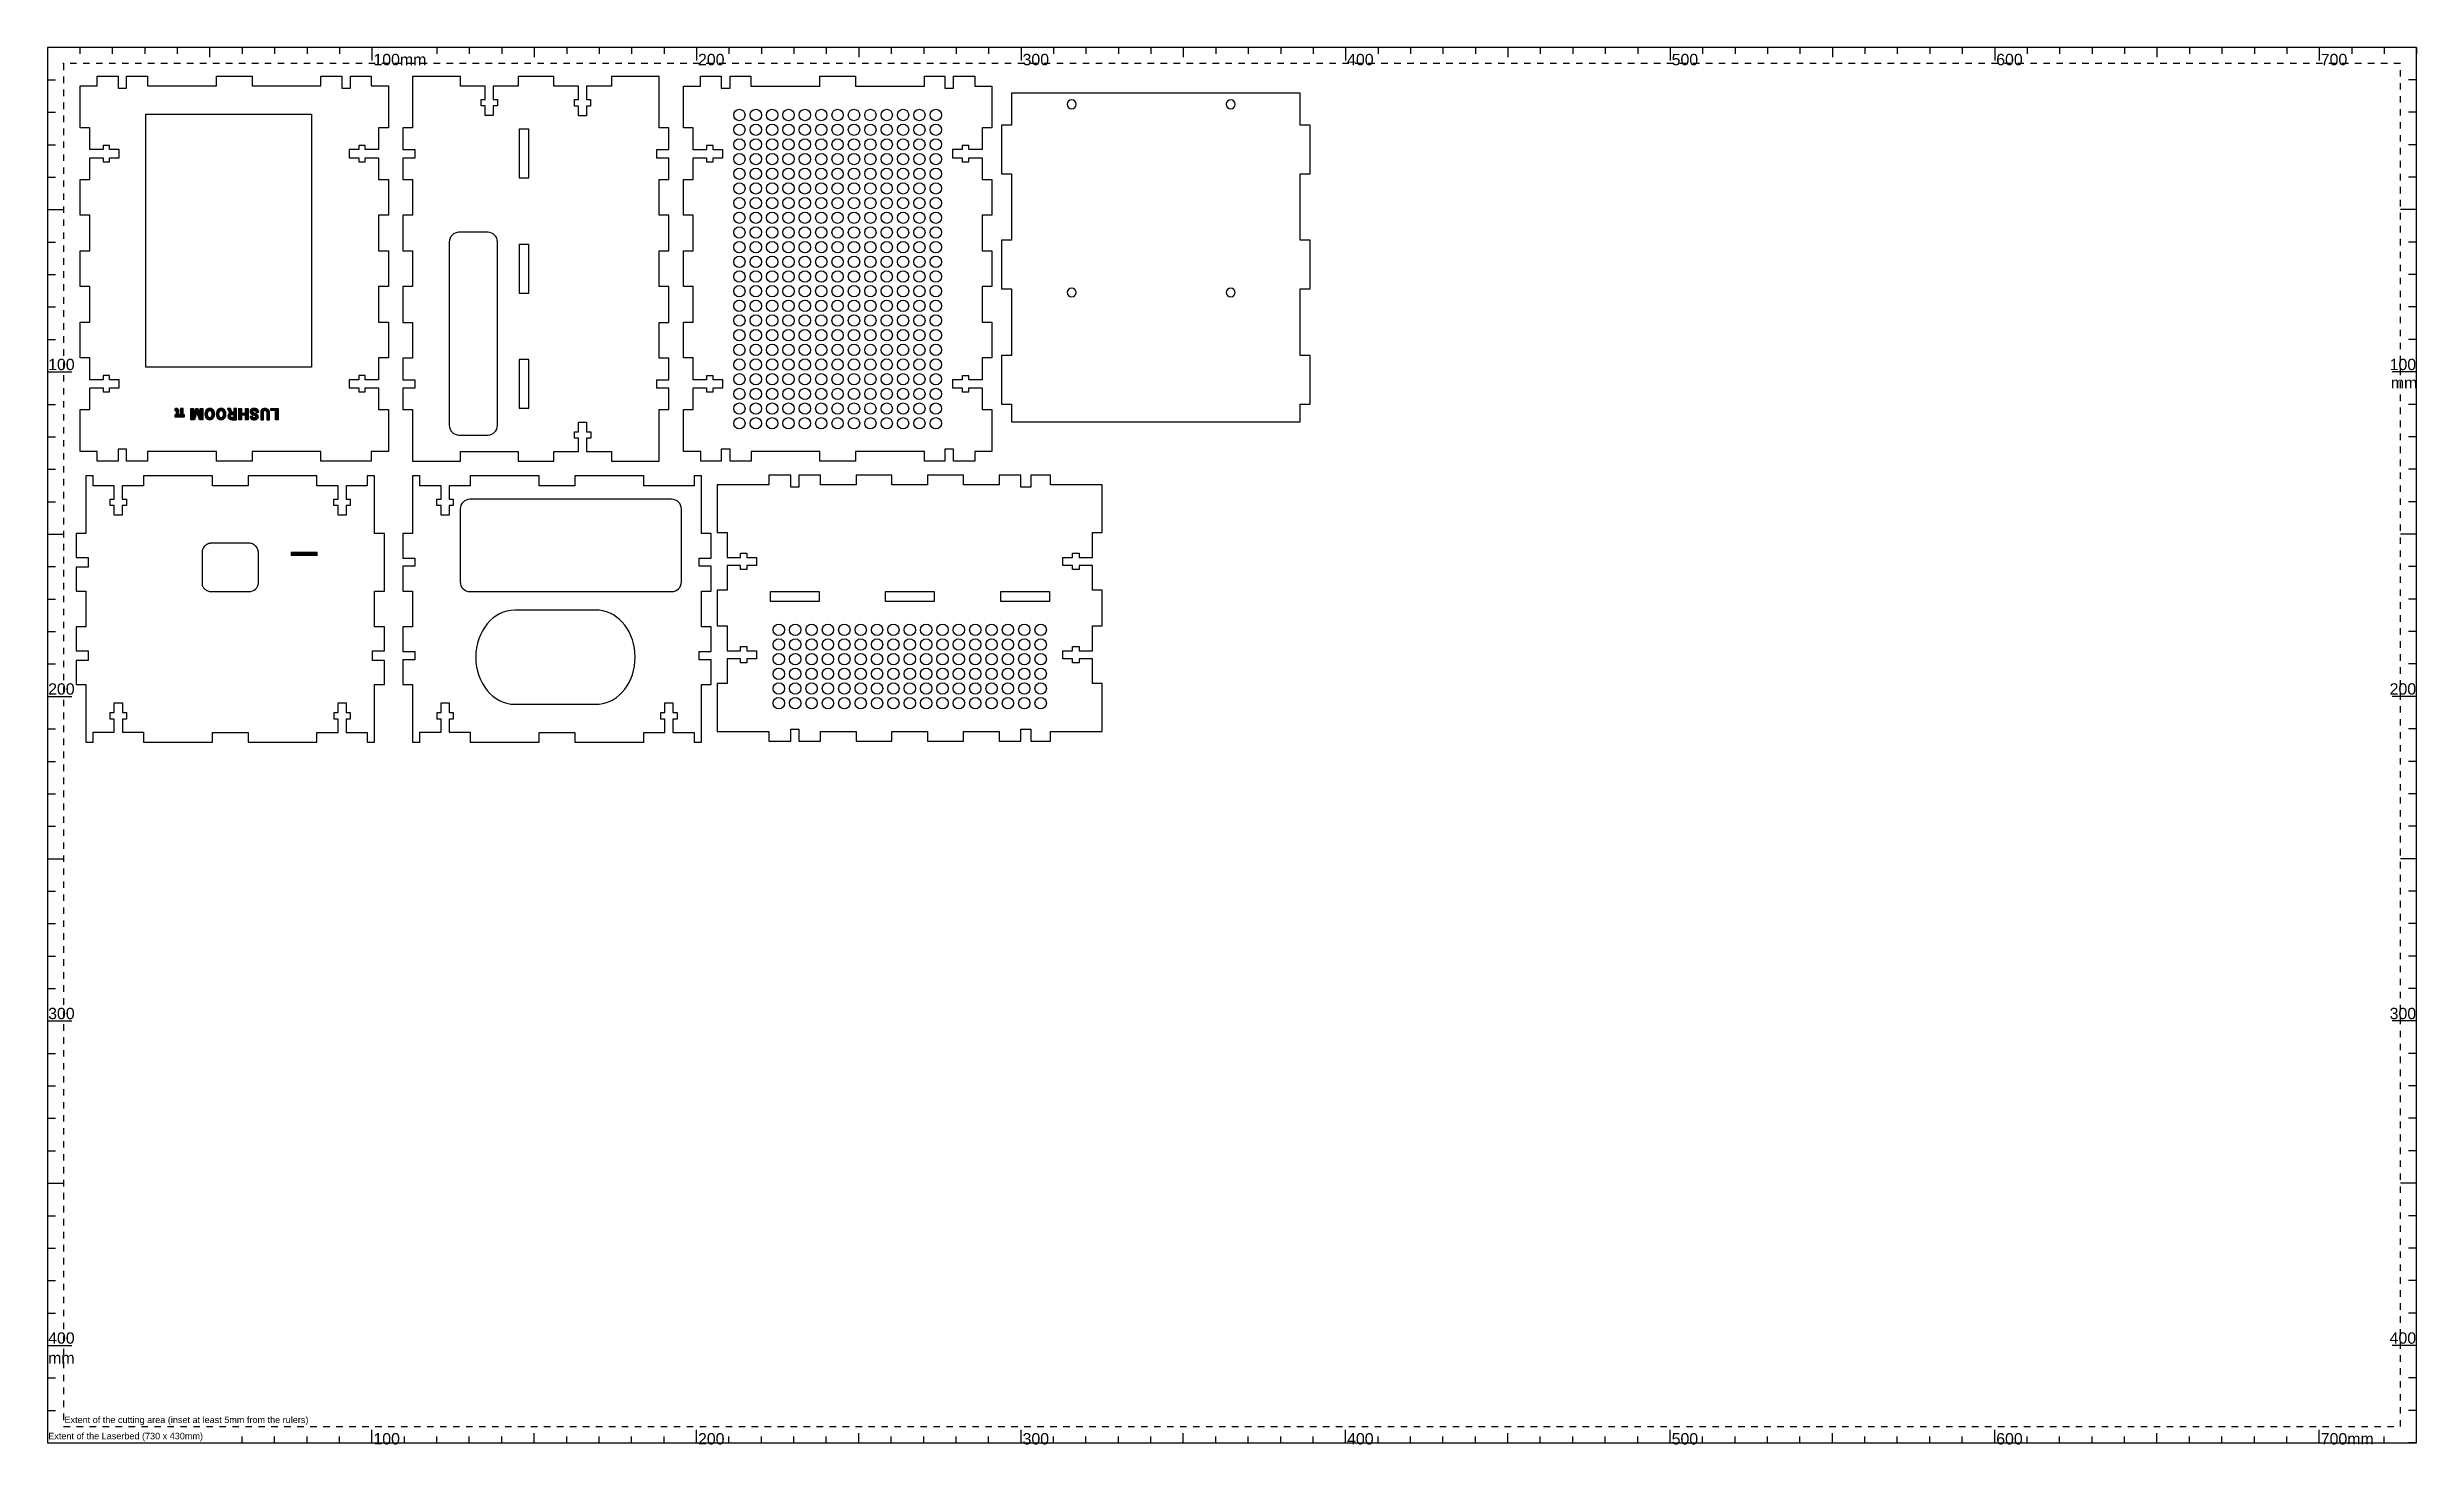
# Model space of a CAD drawing. Header units: millimetres. Extents: x 0 to 730, y -431 to 0.
import ezdxf

# ---------------------------------------------------------------- set-up
doc = ezdxf.new("R2010")
doc.units = ezdxf.units.MM
doc.header["$MEASUREMENT"] = 0
doc.linetypes.add('Hidden', pattern=[4, 2, -2])
for name, color, linetype, true_color in [('Laser$Cut Perimeter', 157, 'Continuous', 0x336699), ('Laser$Etch', 178, 'Continuous', 0x000000), ('LaserBed', 7, 'Continuous', 0xffffff), ('LaserBed$Annotation', 7, 'Continuous', 0xffffff), ('LaserBed$Guides', 7, 'Hidden', 0xffffff), ('LaserBed$Scale', 7, 'Continuous', 0xffffff)]:
    doc.layers.add(name, color=color, linetype=linetype, true_color=true_color)

msp = doc.modelspace()

# ---------------------------------------------------------------- texts
at = {"layer": 'LaserBed$Annotation', "char_height": 2, "attachment_point": 7, "line_spacing_factor": 0.963855}
for s, insert, width in [('\\fArial;Extent of the cutting area (inset at least 5mm from the rulers)', (5.27, -424.51), 77.012), ('\\fArial;Extent of the Laserbed (730 x 430mm)', (0.27, -429.51), 49.4699)]:
    msp.add_mtext(s, dxfattribs=dict(at, insert=insert, width=width))
at = {"layer": 'LaserBed$Scale', "char_height": 3.5, "attachment_point": 7, "line_spacing_factor": 0.963855}
for s, insert, width in [('\\fArial;100mm', (100.47, -5.55), 18.997), ('\\fArial;200', (200.47, -5.55), 11.3223), ('\\fArial;300', (300.47, -5.55), 11.259), ('\\fArial;400', (400.47, -5.55), 11.4066), ('\\fArial;500', (500.47, -5.55), 11.259), ('\\fArial;600', (600.47, -5.55), 11.2801), ('\\fArial;700', (700.47, -5.55), 11.2169), ('\\fArial;100', (0.24, -99.5), 10.9217), ('\\fArial;100', (721.69, -99.5), 10.9217), ('\\fArial;mm', (722.06, -105.08), 11.0482), ('\\fArial;200', (0.24, -199.5), 11.3223), ('\\fArial;200', (721.69, -199.5), 11.3223), ('\\fArial;300', (0.24, -299.5), 11.259), ('\\fArial;300', (721.69, -299.5), 11.259), ('\\fArial;400', (0.24, -399.5), 11.4066), ('\\fArial;400', (721.69, -399.5), 11.4066), ('\\fArial;mm', (0.24, -405.59), 11.0482), ('\\fArial;100', (100.47, -430.55), 10.9217), ('\\fArial;200', (200.47, -430.55), 11.3223), ('\\fArial;300', (300.47, -430.55), 11.259), ('\\fArial;400', (400.47, -430.55), 11.4066), ('\\fArial;500', (500.47, -430.55), 11.259), ('\\fArial;600', (600.47, -430.55), 11.2801), ('\\fArial;700mm', (700.47, -430.55), 19.2922)]:
    msp.add_mtext(s, dxfattribs=dict(at, insert=insert, width=width))

# ---------------------------------------------------------------- hatches: boundary and pattern name
at = {"layer": 'Laser$Etch', "true_color": 0xffffff, "extrusion": (0, 0, -1)}
for points in [[(-39.29, -113.27), (-39.72, -113.27), (-39.72, -113.27), (-39.72, -112.15), (-39.72, -112.13), (-39.72, -112.12), (-39.72, -112.1), (-39.71, -112.09), (-39.71, -112.07), (-39.71, -112.06), (-39.71, -112.06), (-39.71, -112.05), (-39.71, -112.04), (-39.71, -112.04), (-39.71, -112.03), (-39.7, -112.02), (-39.7, -112.02), (-39.7, -112.01), (-39.7, -112.01), (-39.7, -112), (-39.69, -112), (-39.69, -111.99), (-39.69, -111.99), (-39.69, -111.98), (-39.68, -111.98), (-39.68, -111.97), (-39.68, -111.97), (-39.68, -111.97), (-39.68, -111.96), (-39.67, -111.96), (-39.67, -111.96), (-39.67, -111.96), (-39.67, -111.96), (-39.67, -111.95), (-39.67, -111.95), (-39.66, -111.95), (-39.66, -111.95), (-39.66, -111.95), (-39.66, -111.95), (-39.66, -111.94), (-39.66, -111.94), (-39.65, -111.94), (-39.65, -111.94), (-39.65, -111.94), (-39.65, -111.94), (-39.65, -111.93), (-39.64, -111.93), (-39.64, -111.93), (-39.64, -111.93), (-39.64, -111.93), (-39.63, -111.93), (-39.63, -111.93), (-39.62, -111.92), (-39.62, -111.92), (-39.61, -111.92), (-39.61, -111.92), (-39.6, -111.91), (-39.6, -111.91), (-39.59, -111.91), (-39.58, -111.91), (-39.58, -111.91), (-39.57, -111.91), (-39.56, -111.9), (-39.56, -111.9), (-39.55, -111.9), (-39.53, -111.9), (-39.52, -111.9), (-39.5, -111.9), (-39.48, -111.9), (-39.46, -111.9), (-39.41, -111.9), (-39.38, -111.9), (-39.35, -111.9), (-39.33, -111.9), (-39.31, -111.9), (-39.29, -111.91), (-39.27, -111.91), (-39.27, -111.91), (-39.27, -111.34), (-39.29, -111.34), (-39.32, -111.33), (-39.35, -111.32), (-39.37, -111.32), (-39.4, -111.31), (-39.43, -111.3), (-39.46, -111.3), (-39.48, -111.29), (-39.51, -111.29), (-39.54, -111.29), (-39.57, -111.28), (-39.6, -111.28), (-39.62, -111.28), (-39.65, -111.28), (-39.68, -111.28), (-39.71, -111.28), (-39.76, -111.28), (-39.81, -111.28), (-39.86, -111.28), (-39.88, -111.29), (-39.9, -111.29), (-39.92, -111.29), (-39.95, -111.3), (-39.97, -111.3), (-39.99, -111.3), (-40.01, -111.31), (-40.03, -111.31), (-40.05, -111.32), (-40.07, -111.33), (-40.08, -111.33), (-40.1, -111.34), (-40.12, -111.35), (-40.14, -111.35), (-40.16, -111.36), (-40.17, -111.37), (-40.19, -111.38), (-40.2, -111.39), (-40.22, -111.39), (-40.23, -111.4), (-40.25, -111.41), (-40.26, -111.42), (-40.28, -111.44), (-40.29, -111.45), (-40.3, -111.46), (-40.31, -111.47), (-40.33, -111.48), (-40.34, -111.5), (-40.35, -111.51), (-40.36, -111.52), (-40.37, -111.54), (-40.38, -111.55), (-40.39, -111.56), (-40.4, -111.58), (-40.41, -111.59), (-40.42, -111.61), (-40.43, -111.63), (-40.43, -111.64), (-40.44, -111.66), (-40.45, -111.68), (-40.46, -111.69), (-40.46, -111.71), (-40.47, -111.73), (-40.47, -111.75), (-40.48, -111.77), (-40.48, -111.79), (-40.49, -111.81), (-40.49, -111.83), (-40.5, -111.85), (-40.5, -111.87), (-40.5, -111.89), (-40.5, -111.91), (-40.51, -111.94), (-40.51, -111.96), (-40.51, -112.01), (-40.51, -112.05), (-40.51, -112.05), (-40.51, -113.27), (-40.51, -113.27), (-41.02, -113.27), (-41.02, -113.27), (-41.02, -111.3), (-41.02, -111.3), (-41.81, -111.3), (-41.81, -111.3), (-41.81, -113.27), (-41.81, -113.27), (-42.24, -113.27), (-42.24, -113.27), (-42.24, -113.84), (-42.24, -113.84), (-39.29, -113.84), (-39.29, -113.84)], [(-58.96, -111.3), (-59.78, -111.3), (-59.78, -112.73), (-61, -112.73), (-61, -111.3), (-61.82, -111.3), (-61.82, -114.72), (-61, -114.72), (-61, -113.36), (-59.78, -113.36), (-59.78, -114.72), (-58.96, -114.72)], [(-63.26, -112.21), (-63.26, -112.22), (-63.26, -112.23), (-63.26, -112.24), (-63.26, -112.25), (-63.26, -112.26), (-63.26, -112.28), (-63.26, -112.29), (-63.26, -112.3), (-63.27, -112.31), (-63.27, -112.32), (-63.27, -112.33), (-63.27, -112.33), (-63.28, -112.34), (-63.28, -112.35), (-63.28, -112.36), (-63.29, -112.37), (-63.29, -112.38), (-63.3, -112.39), (-63.3, -112.4), (-63.31, -112.4), (-63.31, -112.41), (-63.32, -112.42), (-63.32, -112.43), (-63.33, -112.44), (-63.33, -112.44), (-63.34, -112.45), (-63.35, -112.46), (-63.35, -112.47), (-63.36, -112.47), (-63.37, -112.48), (-63.38, -112.49), (-63.38, -112.49), (-63.39, -112.5), (-63.4, -112.5), (-63.41, -112.51), (-63.42, -112.52), (-63.44, -112.53), (-63.46, -112.54), (-63.48, -112.56), (-63.51, -112.57), (-63.53, -112.58), (-63.56, -112.59), (-63.59, -112.61), (-63.62, -112.62), (-63.69, -112.65), (-63.76, -112.67), (-63.83, -112.7), (-63.99, -112.75), (-64.13, -112.81), (-64.19, -112.83), (-64.25, -112.86), (-64.31, -112.88), (-64.36, -112.91), (-64.4, -112.93), (-64.44, -112.95), (-64.48, -112.97), (-64.51, -112.99), (-64.55, -113.02), (-64.58, -113.04), (-64.62, -113.06), (-64.65, -113.09), (-64.68, -113.11), (-64.71, -113.14), (-64.74, -113.16), (-64.76, -113.19), (-64.79, -113.21), (-64.8, -113.23), (-64.81, -113.24), (-64.82, -113.25), (-64.84, -113.27), (-64.85, -113.28), (-64.86, -113.3), (-64.87, -113.31), (-64.88, -113.32), (-64.89, -113.34), (-64.9, -113.35), (-64.9, -113.37), (-64.91, -113.38), (-64.92, -113.4), (-64.93, -113.41), (-64.94, -113.43), (-64.94, -113.44), (-64.95, -113.46), (-64.96, -113.47), (-64.96, -113.49), (-64.97, -113.5), (-64.98, -113.52), (-64.98, -113.54), (-64.99, -113.55), (-64.99, -113.57), (-65, -113.58), (-65, -113.6), (-65, -113.62), (-65.01, -113.63), (-65.01, -113.65), (-65.01, -113.67), (-65.01, -113.68), (-65.02, -113.7), (-65.02, -113.72), (-65.02, -113.73), (-65.02, -113.75), (-65.02, -113.77), (-65.02, -113.79), (-65.02, -113.81), (-65.02, -113.82), (-65.02, -113.84), (-65.02, -113.86), (-65.02, -113.88), (-65.02, -113.89), (-65.02, -113.91), (-65.01, -113.93), (-65.01, -113.94), (-65.01, -113.96), (-65.01, -113.98), (-65, -113.99), (-65, -114.01), (-65, -114.02), (-64.99, -114.04), (-64.99, -114.06), (-64.98, -114.07), (-64.98, -114.09), (-64.97, -114.1), (-64.96, -114.12), (-64.96, -114.13), (-64.95, -114.15), (-64.94, -114.16), (-64.94, -114.18), (-64.93, -114.19), (-64.92, -114.21), (-64.91, -114.22), (-64.9, -114.24), (-64.9, -114.25), (-64.89, -114.26), (-64.88, -114.28), (-64.87, -114.29), (-64.86, -114.31), (-64.85, -114.32), (-64.84, -114.33), (-64.83, -114.35), (-64.81, -114.36), (-64.8, -114.37), (-64.79, -114.38), (-64.78, -114.4), (-64.77, -114.41), (-64.75, -114.42), (-64.74, -114.43), (-64.73, -114.44), (-64.71, -114.46), (-64.7, -114.47), (-64.69, -114.48), (-64.66, -114.5), (-64.63, -114.52), (-64.6, -114.54), (-64.57, -114.56), (-64.53, -114.58), (-64.5, -114.59), (-64.46, -114.61), (-64.43, -114.63), (-64.39, -114.64), (-64.35, -114.66), (-64.31, -114.67), (-64.27, -114.68), (-64.23, -114.7), (-64.19, -114.71), (-64.15, -114.72), (-64.11, -114.73), (-64.07, -114.73), (-64.03, -114.74), (-63.98, -114.75), (-63.94, -114.75), (-63.89, -114.76), (-63.85, -114.76), (-63.8, -114.76), (-63.76, -114.76), (-63.71, -114.76), (-63.66, -114.76), (-63.62, -114.76), (-63.57, -114.76), (-63.53, -114.76), (-63.49, -114.75), (-63.44, -114.75), (-63.4, -114.74), (-63.36, -114.73), (-63.32, -114.72), (-63.28, -114.71), (-63.24, -114.7), (-63.2, -114.69), (-63.16, -114.68), (-63.12, -114.66), (-63.09, -114.65), (-63.05, -114.63), (-63.01, -114.62), (-62.98, -114.6), (-62.94, -114.58), (-62.91, -114.56), (-62.88, -114.54), (-62.85, -114.52), (-62.83, -114.51), (-62.82, -114.5), (-62.8, -114.49), (-62.79, -114.47), (-62.78, -114.46), (-62.76, -114.45), (-62.75, -114.44), (-62.73, -114.43), (-62.72, -114.41), (-62.71, -114.4), (-62.7, -114.39), (-62.68, -114.37), (-62.67, -114.36), (-62.66, -114.35), (-62.65, -114.33), (-62.64, -114.32), (-62.63, -114.3), (-62.62, -114.29), (-62.61, -114.27), (-62.6, -114.26), (-62.59, -114.24), (-62.58, -114.23), (-62.57, -114.21), (-62.56, -114.2), (-62.55, -114.18), (-62.54, -114.17), (-62.53, -114.15), (-62.52, -114.13), (-62.52, -114.12), (-62.51, -114.1), (-62.5, -114.08), (-62.5, -114.07), (-62.49, -114.05), (-62.48, -114.03), (-62.48, -114.02), (-62.47, -114), (-62.47, -113.98), (-62.46, -113.96), (-62.46, -113.95), (-62.46, -113.93), (-62.45, -113.91), (-62.45, -113.89), (-62.45, -113.87), (-62.44, -113.86), (-62.44, -113.84), (-62.44, -113.82), (-62.44, -113.78), (-62.43, -113.74), (-62.43, -113.7), (-62.43, -113.7), (-63.25, -113.7), (-63.25, -113.72), (-63.25, -113.73), (-63.26, -113.74), (-63.26, -113.76), (-63.26, -113.77), (-63.26, -113.78), (-63.26, -113.79), (-63.26, -113.8), (-63.26, -113.81), (-63.27, -113.83), (-63.27, -113.84), (-63.27, -113.85), (-63.28, -113.86), (-63.28, -113.87), (-63.28, -113.88), (-63.29, -113.89), (-63.29, -113.9), (-63.29, -113.91), (-63.3, -113.92), (-63.3, -113.93), (-63.31, -113.94), (-63.31, -113.95), (-63.32, -113.96), (-63.33, -113.96), (-63.33, -113.97), (-63.34, -113.98), (-63.35, -113.99), (-63.35, -114), (-63.36, -114.01), (-63.37, -114.01), (-63.37, -114.02), (-63.38, -114.03), (-63.39, -114.04), (-63.4, -114.04), (-63.41, -114.05), (-63.42, -114.05), (-63.42, -114.06), (-63.43, -114.07), (-63.44, -114.07), (-63.45, -114.08), (-63.46, -114.08), (-63.47, -114.09), (-63.48, -114.09), (-63.49, -114.1), (-63.5, -114.1), (-63.51, -114.11), (-63.52, -114.11), (-63.53, -114.11), (-63.54, -114.12), (-63.55, -114.12), (-63.57, -114.12), (-63.58, -114.13), (-63.59, -114.13), (-63.6, -114.13), (-63.61, -114.13), (-63.62, -114.14), (-63.64, -114.14), (-63.65, -114.14), (-63.66, -114.14), (-63.67, -114.14), (-63.69, -114.14), (-63.7, -114.14), (-63.73, -114.14), (-63.76, -114.14), (-63.78, -114.14), (-63.81, -114.14), (-63.83, -114.14), (-63.86, -114.13), (-63.87, -114.13), (-63.88, -114.13), (-63.89, -114.13), (-63.9, -114.12), (-63.91, -114.12), (-63.93, -114.12), (-63.94, -114.12), (-63.95, -114.11), (-63.96, -114.11), (-63.97, -114.1), (-63.98, -114.1), (-63.99, -114.1), (-64, -114.09), (-64.01, -114.09), (-64.02, -114.08), (-64.03, -114.08), (-64.03, -114.07), (-64.04, -114.07), (-64.05, -114.06), (-64.06, -114.06), (-64.07, -114.05), (-64.08, -114.05), (-64.08, -114.04), (-64.09, -114.03), (-64.1, -114.03), (-64.11, -114.02), (-64.11, -114.01), (-64.12, -114.01), (-64.13, -114), (-64.13, -113.99), (-64.14, -113.99), (-64.14, -113.98), (-64.15, -113.97), (-64.15, -113.97), (-64.16, -113.96), (-64.16, -113.95), (-64.17, -113.94), (-64.17, -113.94), (-64.18, -113.93), (-64.18, -113.92), (-64.18, -113.91), (-64.19, -113.9), (-64.19, -113.9), (-64.19, -113.89), (-64.19, -113.88), (-64.2, -113.87), (-64.2, -113.86), (-64.2, -113.85), (-64.2, -113.84), (-64.2, -113.83), (-64.2, -113.83), (-64.2, -113.82), (-64.2, -113.81), (-64.2, -113.8), (-64.2, -113.79), (-64.2, -113.78), (-64.2, -113.77), (-64.2, -113.77), (-64.2, -113.76), (-64.2, -113.75), (-64.2, -113.74), (-64.2, -113.73), (-64.19, -113.73), (-64.19, -113.72), (-64.19, -113.71), (-64.18, -113.7), (-64.18, -113.7), (-64.18, -113.69), (-64.17, -113.68), (-64.17, -113.67), (-64.16, -113.67), (-64.16, -113.66), (-64.15, -113.65), (-64.15, -113.64), (-64.14, -113.64), (-64.14, -113.63), (-64.13, -113.62), (-64.13, -113.61), (-64.12, -113.61), (-64.11, -113.6), (-64.1, -113.59), (-64.1, -113.59), (-64.09, -113.58), (-64.08, -113.57), (-64.07, -113.57), (-64.06, -113.56), (-64.05, -113.55), (-64.05, -113.55), (-64.04, -113.54), (-64.02, -113.53), (-64, -113.52), (-63.98, -113.51), (-63.95, -113.49), (-63.93, -113.48), (-63.9, -113.47), (-63.87, -113.45), (-63.8, -113.42), (-63.73, -113.4), (-63.65, -113.37), (-63.57, -113.34), (-63.48, -113.31), (-63.4, -113.28), (-63.32, -113.25), (-63.25, -113.22), (-63.18, -113.19), (-63.11, -113.16), (-63.05, -113.13), (-63.02, -113.11), (-62.99, -113.09), (-62.95, -113.07), (-62.92, -113.05), (-62.89, -113.03), (-62.86, -113.01), (-62.83, -112.99), (-62.8, -112.97), (-62.77, -112.94), (-62.74, -112.92), (-62.72, -112.9), (-62.7, -112.87), (-62.67, -112.85), (-62.65, -112.82), (-62.63, -112.8), (-62.61, -112.77), (-62.6, -112.76), (-62.59, -112.74), (-62.58, -112.73), (-62.57, -112.72), (-62.56, -112.7), (-62.56, -112.69), (-62.55, -112.67), (-62.54, -112.66), (-62.53, -112.65), (-62.52, -112.63), (-62.52, -112.62), (-62.51, -112.6), (-62.5, -112.59), (-62.5, -112.57), (-62.49, -112.56), (-62.49, -112.54), (-62.48, -112.53), (-62.48, -112.51), (-62.47, -112.5), (-62.47, -112.48), (-62.46, -112.46), (-62.46, -112.45), (-62.46, -112.43), (-62.45, -112.42), (-62.45, -112.38), (-62.44, -112.35), (-62.44, -112.32), (-62.44, -112.28), (-62.43, -112.25), (-62.43, -112.21), (-62.43, -112.19), (-62.43, -112.16), (-62.44, -112.13), (-62.44, -112.11), (-62.44, -112.08), (-62.45, -112.05), (-62.45, -112.03), (-62.45, -112), (-62.46, -111.98), (-62.47, -111.95), (-62.47, -111.93), (-62.48, -111.91), (-62.49, -111.88), (-62.5, -111.86), (-62.51, -111.84), (-62.52, -111.82), (-62.53, -111.79), (-62.54, -111.77), (-62.55, -111.75), (-62.57, -111.73), (-62.58, -111.71), (-62.59, -111.69), (-62.61, -111.67), (-62.62, -111.65), (-62.64, -111.63), (-62.66, -111.61), (-62.67, -111.6), (-62.69, -111.58), (-62.71, -111.56), (-62.73, -111.54), (-62.75, -111.53), (-62.77, -111.51), (-62.79, -111.5), (-62.81, -111.48), (-62.84, -111.47), (-62.86, -111.45), (-62.88, -111.44), (-62.91, -111.42), (-62.93, -111.41), (-62.96, -111.4), (-62.98, -111.39), (-63.01, -111.38), (-63.03, -111.37), (-63.06, -111.36), (-63.09, -111.35), (-63.11, -111.34), (-63.14, -111.33), (-63.17, -111.32), (-63.2, -111.31), (-63.23, -111.3), (-63.26, -111.3), (-63.29, -111.29), (-63.32, -111.29), (-63.35, -111.28), (-63.42, -111.27), (-63.49, -111.26), (-63.55, -111.26), (-63.63, -111.26), (-63.7, -111.26), (-63.75, -111.26), (-63.8, -111.26), (-63.85, -111.26), (-63.9, -111.27), (-63.95, -111.27), (-64, -111.28), (-64.05, -111.28), (-64.09, -111.29), (-64.14, -111.3), (-64.19, -111.31), (-64.23, -111.33), (-64.28, -111.34), (-64.32, -111.35), (-64.36, -111.37), (-64.41, -111.39), (-64.45, -111.4), (-64.49, -111.42), (-64.53, -111.44), (-64.57, -111.46), (-64.61, -111.49), (-64.64, -111.51), (-64.68, -111.53), (-64.7, -111.54), (-64.71, -111.56), (-64.73, -111.57), (-64.74, -111.58), (-64.76, -111.59), (-64.78, -111.61), (-64.79, -111.62), (-64.8, -111.63), (-64.82, -111.65), (-64.83, -111.66), (-64.85, -111.68), (-64.86, -111.69), (-64.87, -111.7), (-64.89, -111.72), (-64.9, -111.73), (-64.91, -111.75), (-64.92, -111.77), (-64.93, -111.78), (-64.95, -111.8), (-64.96, -111.81), (-64.97, -111.83), (-64.98, -111.85), (-64.99, -111.86), (-65, -111.88), (-65, -111.9), (-65.01, -111.91), (-65.02, -111.93), (-65.03, -111.95), (-65.04, -111.96), (-65.05, -111.98), (-65.05, -112), (-65.06, -112.02), (-65.07, -112.04), (-65.07, -112.05), (-65.08, -112.07), (-65.08, -112.09), (-65.09, -112.11), (-65.09, -112.13), (-65.1, -112.15), (-65.1, -112.17), (-65.11, -112.19), (-65.11, -112.21), (-65.11, -112.23), (-65.12, -112.25), (-65.12, -112.29), (-65.12, -112.33), (-65.13, -112.37), (-65.13, -112.41), (-65.13, -112.41), (-64.3, -112.41), (-64.3, -112.38), (-64.3, -112.36), (-64.3, -112.34), (-64.3, -112.33), (-64.3, -112.31), (-64.29, -112.3), (-64.29, -112.28), (-64.29, -112.27), (-64.29, -112.25), (-64.28, -112.24), (-64.28, -112.22), (-64.28, -112.21), (-64.27, -112.2), (-64.27, -112.18), (-64.26, -112.17), (-64.26, -112.16), (-64.26, -112.15), (-64.25, -112.13), (-64.24, -112.12), (-64.24, -112.11), (-64.23, -112.1), (-64.23, -112.09), (-64.22, -112.08), (-64.21, -112.07), (-64.21, -112.06), (-64.2, -112.05), (-64.19, -112.04), (-64.18, -112.03), (-64.18, -112.02), (-64.17, -112.01), (-64.16, -112.01), (-64.15, -112), (-64.14, -111.99), (-64.13, -111.98), (-64.12, -111.97), (-64.11, -111.97), (-64.1, -111.96), (-64.09, -111.95), (-64.08, -111.95), (-64.06, -111.94), (-64.05, -111.94), (-64.04, -111.93), (-64.03, -111.93), (-64.01, -111.92), (-64, -111.92), (-63.99, -111.91), (-63.97, -111.91), (-63.96, -111.9), (-63.94, -111.9), (-63.93, -111.9), (-63.91, -111.89), (-63.9, -111.89), (-63.88, -111.89), (-63.86, -111.89), (-63.85, -111.88), (-63.81, -111.88), (-63.77, -111.88), (-63.74, -111.88), (-63.7, -111.87), (-63.67, -111.88), (-63.65, -111.88), (-63.62, -111.88), (-63.6, -111.88), (-63.58, -111.88), (-63.57, -111.89), (-63.56, -111.89), (-63.55, -111.89), (-63.54, -111.89), (-63.53, -111.89), (-63.51, -111.9), (-63.5, -111.9), (-63.5, -111.9), (-63.49, -111.91), (-63.48, -111.91), (-63.47, -111.91), (-63.46, -111.92), (-63.45, -111.92), (-63.44, -111.92), (-63.43, -111.93), (-63.42, -111.93), (-63.41, -111.94), (-63.41, -111.94), (-63.4, -111.95), (-63.39, -111.95), (-63.38, -111.96), (-63.38, -111.96), (-63.37, -111.97), (-63.36, -111.97), (-63.35, -111.98), (-63.35, -111.99), (-63.34, -111.99), (-63.33, -112), (-63.33, -112), (-63.32, -112.01), (-63.32, -112.02), (-63.31, -112.02), (-63.31, -112.03), (-63.3, -112.04), (-63.3, -112.05), (-63.29, -112.05), (-63.29, -112.06), (-63.29, -112.07), (-63.28, -112.08), (-63.28, -112.08), (-63.28, -112.09), (-63.27, -112.1), (-63.27, -112.11), (-63.27, -112.12), (-63.27, -112.13), (-63.26, -112.14), (-63.26, -112.14), (-63.26, -112.15), (-63.26, -112.16), (-63.26, -112.17), (-63.26, -112.18), (-63.26, -112.19), (-63.26, -112.2)], [(-65.72, -114.72), (-65.72, -112.48), (-65.72, -112.44), (-65.73, -112.39), (-65.73, -112.34), (-65.73, -112.3), (-65.74, -112.25), (-65.75, -112.21), (-65.75, -112.17), (-65.76, -112.13), (-65.77, -112.09), (-65.79, -112.05), (-65.79, -112.03), (-65.8, -112.01), (-65.81, -111.99), (-65.81, -111.97), (-65.82, -111.95), (-65.83, -111.93), (-65.84, -111.91), (-65.85, -111.9), (-65.86, -111.88), (-65.87, -111.86), (-65.88, -111.84), (-65.89, -111.82), (-65.9, -111.81), (-65.91, -111.79), (-65.92, -111.77), (-65.93, -111.76), (-65.94, -111.74), (-65.95, -111.72), (-65.96, -111.71), (-65.98, -111.69), (-65.99, -111.68), (-66, -111.66), (-66.01, -111.65), (-66.03, -111.63), (-66.04, -111.62), (-66.05, -111.61), (-66.07, -111.59), (-66.08, -111.58), (-66.1, -111.57), (-66.11, -111.55), (-66.13, -111.54), (-66.14, -111.53), (-66.16, -111.52), (-66.17, -111.51), (-66.19, -111.49), (-66.21, -111.48), (-66.22, -111.47), (-66.24, -111.46), (-66.26, -111.45), (-66.28, -111.44), (-66.31, -111.42), (-66.35, -111.4), (-66.39, -111.38), (-66.43, -111.37), (-66.47, -111.35), (-66.51, -111.34), (-66.55, -111.32), (-66.59, -111.31), (-66.64, -111.3), (-66.68, -111.29), (-66.73, -111.28), (-66.77, -111.28), (-66.82, -111.27), (-66.87, -111.26), (-66.91, -111.26), (-66.96, -111.26), (-67.01, -111.26), (-67.07, -111.26), (-67.14, -111.26), (-67.18, -111.26), (-67.22, -111.26), (-67.25, -111.26), (-67.29, -111.27), (-67.33, -111.27), (-67.36, -111.28), (-67.4, -111.28), (-67.43, -111.29), (-67.46, -111.29), (-67.5, -111.3), (-67.53, -111.31), (-67.56, -111.32), (-67.59, -111.33), (-67.62, -111.34), (-67.65, -111.35), (-67.68, -111.36), (-67.71, -111.37), (-67.74, -111.38), (-67.77, -111.4), (-67.8, -111.41), (-67.83, -111.42), (-67.85, -111.44), (-67.88, -111.45), (-67.9, -111.47), (-67.93, -111.49), (-67.95, -111.5), (-67.98, -111.52), (-68, -111.54), (-68.03, -111.56), (-68.05, -111.58), (-68.07, -111.6), (-68.09, -111.62), (-68.11, -111.64), (-68.13, -111.66), (-68.15, -111.69), (-68.17, -111.71), (-68.19, -111.73), (-68.21, -111.76), (-68.22, -111.78), (-68.24, -111.81), (-68.25, -111.83), (-68.27, -111.86), (-68.28, -111.88), (-68.29, -111.91), (-68.31, -111.94), (-68.32, -111.96), (-68.33, -111.99), (-68.34, -112.02), (-68.35, -112.05), (-68.36, -112.08), (-68.37, -112.11), (-68.38, -112.14), (-68.38, -112.17), (-68.39, -112.2), (-68.39, -112.23), (-68.4, -112.26), (-68.4, -112.3), (-68.41, -112.33), (-68.41, -112.36), (-68.41, -112.4), (-68.41, -112.43), (-68.41, -112.47), (-68.41, -112.47), (-68.41, -114.72), (-68.41, -114.72), (-67.59, -114.72), (-67.59, -114.72), (-67.59, -112.45), (-67.58, -112.42), (-67.58, -112.38), (-67.58, -112.35), (-67.58, -112.33), (-67.57, -112.32), (-67.57, -112.3), (-67.57, -112.29), (-67.57, -112.27), (-67.56, -112.26), (-67.56, -112.24), (-67.56, -112.23), (-67.55, -112.22), (-67.55, -112.2), (-67.54, -112.19), (-67.54, -112.18), (-67.53, -112.17), (-67.53, -112.15), (-67.52, -112.14), (-67.52, -112.13), (-67.51, -112.12), (-67.51, -112.11), (-67.5, -112.1), (-67.49, -112.09), (-67.49, -112.08), (-67.48, -112.07), (-67.47, -112.06), (-67.46, -112.05), (-67.46, -112.04), (-67.45, -112.03), (-67.44, -112.02), (-67.43, -112.01), (-67.42, -112), (-67.41, -112), (-67.4, -111.99), (-67.4, -111.98), (-67.39, -111.97), (-67.38, -111.97), (-67.37, -111.96), (-67.36, -111.96), (-67.34, -111.95), (-67.33, -111.94), (-67.32, -111.94), (-67.31, -111.93), (-67.3, -111.93), (-67.29, -111.92), (-67.28, -111.92), (-67.26, -111.92), (-67.25, -111.91), (-67.24, -111.91), (-67.22, -111.91), (-67.21, -111.9), (-67.2, -111.9), (-67.18, -111.9), (-67.17, -111.9), (-67.16, -111.89), (-67.14, -111.89), (-67.13, -111.89), (-67.11, -111.89), (-67.1, -111.89), (-67.08, -111.89), (-67.07, -111.89), (-67.05, -111.89), (-67.03, -111.89), (-67.02, -111.89), (-67, -111.89), (-66.99, -111.89), (-66.97, -111.89), (-66.96, -111.9), (-66.95, -111.9), (-66.93, -111.9), (-66.92, -111.9), (-66.9, -111.91), (-66.89, -111.91), (-66.88, -111.91), (-66.87, -111.92), (-66.85, -111.92), (-66.84, -111.92), (-66.83, -111.93), (-66.82, -111.93), (-66.81, -111.94), (-66.79, -111.94), (-66.78, -111.95), (-66.77, -111.96), (-66.76, -111.96), (-66.75, -111.97), (-66.74, -111.97), (-66.73, -111.98), (-66.72, -111.99), (-66.71, -112), (-66.7, -112), (-66.7, -112.01), (-66.69, -112.02), (-66.68, -112.03), (-66.67, -112.04), (-66.66, -112.05), (-66.65, -112.06), (-66.65, -112.07), (-66.64, -112.08), (-66.63, -112.09), (-66.63, -112.1), (-66.62, -112.11), (-66.61, -112.12), (-66.61, -112.13), (-66.6, -112.15), (-66.6, -112.16), (-66.59, -112.17), (-66.59, -112.19), (-66.58, -112.2), (-66.58, -112.21), (-66.58, -112.23), (-66.57, -112.24), (-66.57, -112.26), (-66.57, -112.27), (-66.56, -112.29), (-66.56, -112.31), (-66.56, -112.32), (-66.56, -112.34), (-66.55, -112.37), (-66.55, -112.41), (-66.55, -112.45), (-66.55, -112.49), (-66.55, -112.49), (-66.55, -114.72), (-66.55, -114.72)]]:
    msp.add_hatch(color=7, dxfattribs=at).paths.add_polyline_path(points, flags=0)
at = {"layer": 'Laser$Etch', "true_color": 0xffffff}
for points in [[(46.83, -114.72), (46.07, -112.34), (45.31, -114.72), (44.22, -114.72), (44.22, -111.3), (45.05, -111.3), (45.05, -112.1), (44.97, -113.73), (45.79, -111.3), (46.34, -111.3), (47.17, -113.73), (47.09, -112.1), (47.09, -111.3), (47.91, -111.3), (47.91, -114.72)], [(70.32, -111.94), (68.88, -111.94), (68.88, -111.3), (71.14, -111.3), (71.14, -114.72), (70.32, -114.72)]]:
    msp.add_hatch(color=7, dxfattribs=at).paths.add_polyline_path(points, flags=0)
at = {"layer": 'Laser$Etch', "true_color": 0xffffff, "extrusion": (0, 0, -1)}
h = msp.add_hatch(color=7, dxfattribs=at)
h.paths.add_polyline_path([(-48.53, -112.94), (-48.53, -112.88), (-48.53, -112.82), (-48.53, -112.76), (-48.54, -112.7), (-48.54, -112.64), (-48.55, -112.58), (-48.56, -112.52), (-48.57, -112.47), (-48.59, -112.41), (-48.6, -112.36), (-48.61, -112.31), (-48.63, -112.26), (-48.65, -112.2), (-48.67, -112.15), (-48.69, -112.1), (-48.71, -112.06), (-48.74, -112.01), (-48.76, -111.96), (-48.79, -111.92), (-48.81, -111.87), (-48.83, -111.85), (-48.84, -111.83), (-48.86, -111.81), (-48.87, -111.79), (-48.89, -111.77), (-48.9, -111.75), (-48.92, -111.73), (-48.94, -111.72), (-48.95, -111.7), (-48.97, -111.68), (-48.99, -111.66), (-49, -111.64), (-49.02, -111.63), (-49.04, -111.61), (-49.06, -111.59), (-49.08, -111.58), (-49.1, -111.56), (-49.12, -111.55), (-49.14, -111.53), (-49.16, -111.52), (-49.18, -111.5), (-49.2, -111.49), (-49.22, -111.48), (-49.24, -111.46), (-49.26, -111.45), (-49.28, -111.44), (-49.3, -111.43), (-49.33, -111.41), (-49.35, -111.4), (-49.37, -111.39), (-49.39, -111.38), (-49.41, -111.37), (-49.44, -111.36), (-49.46, -111.35), (-49.48, -111.35), (-49.51, -111.34), (-49.53, -111.33), (-49.56, -111.32), (-49.58, -111.31), (-49.6, -111.31), (-49.65, -111.3), (-49.7, -111.28), (-49.75, -111.28), (-49.8, -111.27), (-49.86, -111.26), (-49.91, -111.26), (-49.96, -111.26), (-50.02, -111.26), (-50.07, -111.26), (-50.12, -111.26), (-50.18, -111.26), (-50.23, -111.27), (-50.28, -111.28), (-50.33, -111.28), (-50.38, -111.29), (-50.43, -111.31), (-50.48, -111.32), (-50.52, -111.33), (-50.55, -111.34), (-50.57, -111.35), (-50.59, -111.36), (-50.61, -111.37), (-50.64, -111.38), (-50.66, -111.39), (-50.68, -111.4), (-50.7, -111.41), (-50.73, -111.42), (-50.75, -111.43), (-50.77, -111.44), (-50.79, -111.46), (-50.81, -111.47), (-50.83, -111.48), (-50.85, -111.5), (-50.87, -111.51), (-50.89, -111.52), (-50.91, -111.54), (-50.93, -111.55), (-50.95, -111.57), (-50.97, -111.58), (-50.99, -111.6), (-51, -111.61), (-51.02, -111.63), (-51.04, -111.65), (-51.06, -111.66), (-51.07, -111.68), (-51.09, -111.7), (-51.11, -111.72), (-51.12, -111.74), (-51.14, -111.76), (-51.15, -111.77), (-51.17, -111.79), (-51.18, -111.81), (-51.21, -111.85), (-51.24, -111.9), (-51.27, -111.94), (-51.29, -111.98), (-51.32, -112.03), (-51.34, -112.08), (-51.36, -112.12), (-51.38, -112.17), (-51.4, -112.22), (-51.42, -112.27), (-51.43, -112.32), (-51.45, -112.38), (-51.46, -112.43), (-51.47, -112.48), (-51.48, -112.54), (-51.49, -112.59), (-51.5, -112.65), (-51.5, -112.71), (-51.51, -112.77), (-51.51, -112.83), (-51.51, -112.89), (-51.51, -112.89), (-51.51, -113.08), (-51.51, -113.14), (-51.51, -113.2), (-51.51, -113.26), (-51.5, -113.32), (-51.5, -113.38), (-51.49, -113.44), (-51.48, -113.49), (-51.47, -113.55), (-51.46, -113.61), (-51.44, -113.66), (-51.43, -113.71), (-51.41, -113.76), (-51.39, -113.82), (-51.37, -113.87), (-51.35, -113.92), (-51.33, -113.96), (-51.31, -114.01), (-51.28, -114.06), (-51.26, -114.1), (-51.24, -114.12), (-51.23, -114.14), (-51.21, -114.17), (-51.2, -114.19), (-51.18, -114.21), (-51.17, -114.23), (-51.15, -114.25), (-51.14, -114.27), (-51.12, -114.28), (-51.11, -114.3), (-51.09, -114.32), (-51.07, -114.34), (-51.06, -114.36), (-51.04, -114.37), (-51.02, -114.39), (-51, -114.41), (-50.98, -114.42), (-50.96, -114.44), (-50.95, -114.46), (-50.93, -114.47), (-50.91, -114.49), (-50.89, -114.5), (-50.87, -114.51), (-50.84, -114.53), (-50.82, -114.54), (-50.8, -114.56), (-50.76, -114.58), (-50.74, -114.59), (-50.72, -114.6), (-50.69, -114.62), (-50.67, -114.63), (-50.65, -114.64), (-50.62, -114.65), (-50.6, -114.66), (-50.58, -114.67), (-50.56, -114.67), (-50.53, -114.68), (-50.51, -114.69), (-50.48, -114.7), (-50.46, -114.71), (-50.44, -114.71), (-50.39, -114.72), (-50.34, -114.74), (-50.29, -114.74), (-50.23, -114.75), (-50.18, -114.76), (-50.13, -114.76), (-50.07, -114.76), (-50.02, -114.76), (-49.97, -114.76), (-49.91, -114.76), (-49.86, -114.76), (-49.81, -114.75), (-49.76, -114.74), (-49.71, -114.74), (-49.66, -114.72), (-49.61, -114.71), (-49.59, -114.71), (-49.56, -114.7), (-49.54, -114.69), (-49.51, -114.68), (-49.49, -114.68), (-49.47, -114.67), (-49.45, -114.66), (-49.42, -114.65), (-49.4, -114.64), (-49.38, -114.63), (-49.36, -114.62), (-49.33, -114.61), (-49.31, -114.59), (-49.29, -114.58), (-49.27, -114.57), (-49.25, -114.56), (-49.23, -114.54), (-49.2, -114.53), (-49.18, -114.52), (-49.16, -114.5), (-49.14, -114.49), (-49.12, -114.47), (-49.1, -114.46), (-49.09, -114.44), (-49.07, -114.43), (-49.05, -114.41), (-49.03, -114.4), (-49.01, -114.38), (-49, -114.36), (-48.98, -114.34), (-48.96, -114.33), (-48.94, -114.31), (-48.93, -114.29), (-48.91, -114.27), (-48.9, -114.25), (-48.88, -114.23), (-48.87, -114.21), (-48.85, -114.19), (-48.82, -114.15), (-48.79, -114.11), (-48.77, -114.06), (-48.74, -114.02), (-48.72, -113.97), (-48.69, -113.92), (-48.67, -113.87), (-48.65, -113.82), (-48.63, -113.77), (-48.62, -113.72), (-48.6, -113.67), (-48.59, -113.62), (-48.58, -113.56), (-48.56, -113.51), (-48.55, -113.45), (-48.55, -113.39), (-48.54, -113.34), (-48.53, -113.28), (-48.53, -113.22), (-48.53, -113.16), (-48.53, -113.1), (-48.53, -113.1)], flags=0)
h.paths.add_polyline_path([(-49.36, -113.08), (-49.36, -113.15), (-49.37, -113.21), (-49.37, -113.26), (-49.37, -113.32), (-49.38, -113.38), (-49.39, -113.43), (-49.4, -113.48), (-49.41, -113.53), (-49.41, -113.55), (-49.42, -113.58), (-49.42, -113.6), (-49.43, -113.62), (-49.44, -113.65), (-49.44, -113.67), (-49.45, -113.69), (-49.46, -113.71), (-49.47, -113.73), (-49.48, -113.75), (-49.48, -113.77), (-49.49, -113.79), (-49.5, -113.8), (-49.51, -113.82), (-49.52, -113.84), (-49.53, -113.86), (-49.54, -113.87), (-49.56, -113.89), (-49.57, -113.9), (-49.58, -113.92), (-49.59, -113.93), (-49.6, -113.95), (-49.62, -113.96), (-49.63, -113.97), (-49.64, -113.98), (-49.65, -113.99), (-49.67, -114.01), (-49.68, -114.02), (-49.7, -114.03), (-49.71, -114.04), (-49.73, -114.04), (-49.74, -114.05), (-49.76, -114.06), (-49.77, -114.07), (-49.79, -114.08), (-49.8, -114.08), (-49.82, -114.09), (-49.84, -114.09), (-49.85, -114.1), (-49.87, -114.1), (-49.89, -114.11), (-49.91, -114.11), (-49.93, -114.11), (-49.94, -114.12), (-49.96, -114.12), (-49.98, -114.12), (-50, -114.12), (-50.02, -114.12), (-50.04, -114.12), (-50.06, -114.12), (-50.08, -114.12), (-50.1, -114.12), (-50.11, -114.11), (-50.13, -114.11), (-50.15, -114.11), (-50.17, -114.1), (-50.18, -114.1), (-50.2, -114.1), (-50.22, -114.09), (-50.23, -114.09), (-50.25, -114.08), (-50.26, -114.07), (-50.28, -114.07), (-50.29, -114.06), (-50.31, -114.05), (-50.32, -114.05), (-50.34, -114.04), (-50.35, -114.03), (-50.36, -114.02), (-50.38, -114.01), (-50.39, -114), (-50.4, -113.99), (-50.42, -113.98), (-50.43, -113.97), (-50.44, -113.95), (-50.45, -113.94), (-50.46, -113.93), (-50.47, -113.92), (-50.48, -113.9), (-50.49, -113.89), (-50.5, -113.87), (-50.51, -113.86), (-50.52, -113.84), (-50.53, -113.83), (-50.54, -113.81), (-50.55, -113.79), (-50.56, -113.77), (-50.57, -113.76), (-50.57, -113.74), (-50.58, -113.72), (-50.59, -113.7), (-50.6, -113.68), (-50.6, -113.66), (-50.61, -113.64), (-50.61, -113.62), (-50.62, -113.6), (-50.63, -113.55), (-50.64, -113.51), (-50.65, -113.46), (-50.66, -113.41), (-50.66, -113.36), (-50.67, -113.3), (-50.67, -113.25), (-50.67, -113.19), (-50.67, -113.19), (-50.68, -112.94), (-50.68, -112.88), (-50.67, -112.82), (-50.67, -112.76), (-50.67, -112.7), (-50.66, -112.65), (-50.65, -112.6), (-50.65, -112.55), (-50.64, -112.5), (-50.62, -112.45), (-50.62, -112.43), (-50.61, -112.4), (-50.61, -112.38), (-50.6, -112.36), (-50.59, -112.34), (-50.58, -112.32), (-50.58, -112.3), (-50.57, -112.28), (-50.56, -112.26), (-50.55, -112.24), (-50.54, -112.22), (-50.53, -112.2), (-50.52, -112.19), (-50.51, -112.17), (-50.5, -112.15), (-50.49, -112.14), (-50.48, -112.12), (-50.47, -112.1), (-50.45, -112.09), (-50.44, -112.08), (-50.43, -112.06), (-50.42, -112.05), (-50.4, -112.04), (-50.39, -112.03), (-50.38, -112.01), (-50.36, -112), (-50.35, -111.99), (-50.33, -111.98), (-50.32, -111.97), (-50.3, -111.97), (-50.29, -111.96), (-50.27, -111.95), (-50.26, -111.94), (-50.24, -111.94), (-50.22, -111.93), (-50.21, -111.92), (-50.19, -111.92), (-50.17, -111.92), (-50.15, -111.91), (-50.13, -111.91), (-50.11, -111.9), (-50.1, -111.9), (-50.08, -111.9), (-50.06, -111.9), (-50.04, -111.9), (-50.02, -111.9), (-50, -111.9), (-49.98, -111.9), (-49.96, -111.9), (-49.94, -111.9), (-49.92, -111.9), (-49.9, -111.91), (-49.89, -111.91), (-49.87, -111.91), (-49.85, -111.92), (-49.83, -111.92), (-49.82, -111.93), (-49.8, -111.94), (-49.79, -111.94), (-49.77, -111.95), (-49.75, -111.96), (-49.74, -111.96), (-49.72, -111.97), (-49.71, -111.98), (-49.7, -111.99), (-49.68, -112), (-49.67, -112.01), (-49.65, -112.02), (-49.64, -112.04), (-49.63, -112.05), (-49.62, -112.06), (-49.6, -112.07), (-49.59, -112.09), (-49.58, -112.1), (-49.57, -112.12), (-49.56, -112.13), (-49.55, -112.15), (-49.53, -112.16), (-49.52, -112.18), (-49.51, -112.2), (-49.5, -112.22), (-49.5, -112.23), (-49.49, -112.25), (-49.48, -112.27), (-49.47, -112.29), (-49.46, -112.31), (-49.45, -112.33), (-49.45, -112.35), (-49.44, -112.37), (-49.43, -112.39), (-49.43, -112.42), (-49.42, -112.44), (-49.41, -112.46), (-49.41, -112.49), (-49.4, -112.54), (-49.39, -112.59), (-49.38, -112.64), (-49.38, -112.69), (-49.37, -112.75), (-49.37, -112.8), (-49.36, -112.86), (-49.36, -112.93), (-49.36, -112.93)], flags=0)
h = msp.add_hatch(color=7, dxfattribs=at)
h.paths.add_polyline_path([(-52.03, -112.94), (-52.04, -112.88), (-52.04, -112.82), (-52.04, -112.76), (-52.05, -112.7), (-52.05, -112.64), (-52.06, -112.58), (-52.07, -112.52), (-52.08, -112.47), (-52.09, -112.41), (-52.11, -112.36), (-52.12, -112.31), (-52.14, -112.26), (-52.16, -112.2), (-52.18, -112.15), (-52.2, -112.1), (-52.22, -112.06), (-52.24, -112.01), (-52.27, -111.96), (-52.3, -111.92), (-52.32, -111.87), (-52.34, -111.85), (-52.35, -111.83), (-52.37, -111.81), (-52.38, -111.79), (-52.4, -111.77), (-52.41, -111.75), (-52.43, -111.73), (-52.44, -111.72), (-52.46, -111.7), (-52.48, -111.68), (-52.5, -111.66), (-52.51, -111.64), (-52.53, -111.63), (-52.55, -111.61), (-52.57, -111.59), (-52.59, -111.58), (-52.6, -111.56), (-52.62, -111.55), (-52.64, -111.53), (-52.66, -111.52), (-52.68, -111.5), (-52.7, -111.49), (-52.73, -111.48), (-52.75, -111.46), (-52.77, -111.45), (-52.79, -111.44), (-52.81, -111.43), (-52.83, -111.41), (-52.86, -111.4), (-52.88, -111.39), (-52.9, -111.38), (-52.92, -111.37), (-52.95, -111.36), (-52.97, -111.35), (-52.99, -111.35), (-53.02, -111.34), (-53.04, -111.33), (-53.06, -111.32), (-53.09, -111.31), (-53.11, -111.31), (-53.16, -111.3), (-53.21, -111.28), (-53.26, -111.28), (-53.31, -111.27), (-53.36, -111.26), (-53.42, -111.26), (-53.47, -111.26), (-53.52, -111.26), (-53.58, -111.26), (-53.63, -111.26), (-53.68, -111.26), (-53.74, -111.27), (-53.79, -111.28), (-53.84, -111.28), (-53.89, -111.29), (-53.94, -111.31), (-53.98, -111.32), (-54.03, -111.33), (-54.05, -111.34), (-54.08, -111.35), (-54.1, -111.36), (-54.12, -111.37), (-54.15, -111.38), (-54.17, -111.39), (-54.19, -111.4), (-54.21, -111.41), (-54.23, -111.42), (-54.26, -111.43), (-54.28, -111.44), (-54.3, -111.46), (-54.32, -111.47), (-54.34, -111.48), (-54.36, -111.5), (-54.38, -111.51), (-54.4, -111.52), (-54.42, -111.54), (-54.44, -111.55), (-54.46, -111.57), (-54.48, -111.58), (-54.49, -111.6), (-54.51, -111.61), (-54.53, -111.63), (-54.55, -111.65), (-54.57, -111.66), (-54.58, -111.68), (-54.6, -111.7), (-54.61, -111.72), (-54.63, -111.74), (-54.65, -111.76), (-54.66, -111.77), (-54.68, -111.79), (-54.69, -111.81), (-54.72, -111.85), (-54.75, -111.9), (-54.78, -111.94), (-54.8, -111.98), (-54.82, -112.03), (-54.85, -112.08), (-54.87, -112.12), (-54.89, -112.17), (-54.91, -112.22), (-54.93, -112.27), (-54.94, -112.32), (-54.96, -112.38), (-54.97, -112.43), (-54.98, -112.48), (-54.99, -112.54), (-55, -112.59), (-55.01, -112.65), (-55.01, -112.71), (-55.02, -112.77), (-55.02, -112.83), (-55.02, -112.89), (-55.02, -112.89), (-55.02, -113.08), (-55.02, -113.14), (-55.02, -113.2), (-55.02, -113.26), (-55.01, -113.32), (-55, -113.38), (-55, -113.44), (-54.99, -113.49), (-54.98, -113.55), (-54.96, -113.61), (-54.95, -113.66), (-54.94, -113.71), (-54.92, -113.76), (-54.9, -113.82), (-54.88, -113.87), (-54.86, -113.92), (-54.84, -113.96), (-54.82, -114.01), (-54.79, -114.06), (-54.76, -114.1), (-54.75, -114.12), (-54.74, -114.14), (-54.72, -114.17), (-54.71, -114.19), (-54.69, -114.21), (-54.68, -114.23), (-54.66, -114.25), (-54.65, -114.27), (-54.63, -114.28), (-54.61, -114.3), (-54.6, -114.32), (-54.58, -114.34), (-54.56, -114.36), (-54.55, -114.37), (-54.53, -114.39), (-54.51, -114.41), (-54.49, -114.42), (-54.47, -114.44), (-54.45, -114.46), (-54.43, -114.47), (-54.41, -114.49), (-54.39, -114.5), (-54.37, -114.51), (-54.35, -114.53), (-54.33, -114.54), (-54.31, -114.56), (-54.27, -114.58), (-54.25, -114.59), (-54.22, -114.6), (-54.2, -114.62), (-54.18, -114.63), (-54.16, -114.64), (-54.13, -114.65), (-54.11, -114.66), (-54.09, -114.67), (-54.06, -114.67), (-54.04, -114.68), (-54.02, -114.69), (-53.99, -114.7), (-53.97, -114.71), (-53.94, -114.71), (-53.89, -114.72), (-53.84, -114.74), (-53.79, -114.74), (-53.74, -114.75), (-53.69, -114.76), (-53.64, -114.76), (-53.58, -114.76), (-53.53, -114.76), (-53.47, -114.76), (-53.42, -114.76), (-53.37, -114.76), (-53.32, -114.75), (-53.27, -114.74), (-53.22, -114.74), (-53.17, -114.72), (-53.12, -114.71), (-53.09, -114.71), (-53.07, -114.7), (-53.05, -114.69), (-53.02, -114.68), (-53, -114.68), (-52.98, -114.67), (-52.95, -114.66), (-52.93, -114.65), (-52.91, -114.64), (-52.89, -114.63), (-52.86, -114.62), (-52.84, -114.61), (-52.82, -114.59), (-52.8, -114.58), (-52.78, -114.57), (-52.75, -114.56), (-52.73, -114.54), (-52.71, -114.53), (-52.69, -114.52), (-52.67, -114.5), (-52.65, -114.49), (-52.63, -114.47), (-52.61, -114.46), (-52.59, -114.44), (-52.58, -114.43), (-52.56, -114.41), (-52.54, -114.4), (-52.52, -114.38), (-52.5, -114.36), (-52.49, -114.34), (-52.47, -114.33), (-52.45, -114.31), (-52.44, -114.29), (-52.42, -114.27), (-52.4, -114.25), (-52.39, -114.23), (-52.37, -114.21), (-52.36, -114.19), (-52.33, -114.15), (-52.3, -114.11), (-52.28, -114.06), (-52.25, -114.02), (-52.23, -113.97), (-52.2, -113.92), (-52.18, -113.87), (-52.16, -113.82), (-52.14, -113.77), (-52.13, -113.72), (-52.11, -113.67), (-52.1, -113.62), (-52.08, -113.56), (-52.07, -113.51), (-52.06, -113.45), (-52.05, -113.39), (-52.05, -113.34), (-52.04, -113.28), (-52.04, -113.22), (-52.04, -113.16), (-52.03, -113.1), (-52.03, -113.1)], flags=0)
h.paths.add_polyline_path([(-52.87, -113.08), (-52.87, -113.15), (-52.87, -113.21), (-52.88, -113.26), (-52.88, -113.32), (-52.89, -113.38), (-52.9, -113.43), (-52.9, -113.48), (-52.91, -113.53), (-52.92, -113.55), (-52.93, -113.58), (-52.93, -113.6), (-52.94, -113.62), (-52.95, -113.65), (-52.95, -113.67), (-52.96, -113.69), (-52.97, -113.71), (-52.98, -113.73), (-52.98, -113.75), (-52.99, -113.77), (-53, -113.79), (-53.01, -113.8), (-53.02, -113.82), (-53.03, -113.84), (-53.04, -113.86), (-53.05, -113.87), (-53.06, -113.89), (-53.08, -113.9), (-53.09, -113.92), (-53.1, -113.93), (-53.11, -113.95), (-53.12, -113.96), (-53.14, -113.97), (-53.15, -113.98), (-53.16, -113.99), (-53.18, -114.01), (-53.19, -114.02), (-53.2, -114.03), (-53.22, -114.04), (-53.23, -114.04), (-53.25, -114.05), (-53.26, -114.06), (-53.28, -114.07), (-53.3, -114.08), (-53.31, -114.08), (-53.33, -114.09), (-53.35, -114.09), (-53.36, -114.1), (-53.38, -114.1), (-53.4, -114.11), (-53.42, -114.11), (-53.43, -114.11), (-53.45, -114.12), (-53.47, -114.12), (-53.49, -114.12), (-53.51, -114.12), (-53.53, -114.12), (-53.55, -114.12), (-53.57, -114.12), (-53.59, -114.12), (-53.6, -114.12), (-53.62, -114.11), (-53.64, -114.11), (-53.66, -114.11), (-53.67, -114.1), (-53.69, -114.1), (-53.71, -114.1), (-53.72, -114.09), (-53.74, -114.09), (-53.76, -114.08), (-53.77, -114.07), (-53.79, -114.07), (-53.8, -114.06), (-53.82, -114.05), (-53.83, -114.05), (-53.84, -114.04), (-53.86, -114.03), (-53.87, -114.02), (-53.89, -114.01), (-53.9, -114), (-53.91, -113.99), (-53.92, -113.98), (-53.94, -113.97), (-53.95, -113.95), (-53.96, -113.94), (-53.97, -113.93), (-53.98, -113.92), (-53.99, -113.9), (-54, -113.89), (-54.01, -113.87), (-54.02, -113.86), (-54.03, -113.84), (-54.04, -113.83), (-54.05, -113.81), (-54.06, -113.79), (-54.07, -113.77), (-54.07, -113.76), (-54.08, -113.74), (-54.09, -113.72), (-54.1, -113.7), (-54.1, -113.68), (-54.11, -113.66), (-54.12, -113.64), (-54.12, -113.62), (-54.13, -113.6), (-54.14, -113.55), (-54.15, -113.51), (-54.16, -113.46), (-54.17, -113.41), (-54.17, -113.36), (-54.18, -113.3), (-54.18, -113.25), (-54.18, -113.19), (-54.18, -113.19), (-54.19, -112.94), (-54.18, -112.88), (-54.18, -112.82), (-54.18, -112.76), (-54.18, -112.7), (-54.17, -112.65), (-54.16, -112.6), (-54.15, -112.55), (-54.14, -112.5), (-54.13, -112.45), (-54.13, -112.43), (-54.12, -112.4), (-54.11, -112.38), (-54.11, -112.36), (-54.1, -112.34), (-54.09, -112.32), (-54.08, -112.3), (-54.08, -112.28), (-54.07, -112.26), (-54.06, -112.24), (-54.05, -112.22), (-54.04, -112.2), (-54.03, -112.19), (-54.02, -112.17), (-54.01, -112.15), (-54, -112.14), (-53.99, -112.12), (-53.97, -112.1), (-53.96, -112.09), (-53.95, -112.08), (-53.94, -112.06), (-53.93, -112.05), (-53.91, -112.04), (-53.9, -112.03), (-53.89, -112.01), (-53.87, -112), (-53.86, -111.99), (-53.84, -111.98), (-53.83, -111.97), (-53.81, -111.97), (-53.8, -111.96), (-53.78, -111.95), (-53.76, -111.94), (-53.75, -111.94), (-53.73, -111.93), (-53.71, -111.92), (-53.7, -111.92), (-53.68, -111.92), (-53.66, -111.91), (-53.64, -111.91), (-53.62, -111.9), (-53.6, -111.9), (-53.58, -111.9), (-53.56, -111.9), (-53.54, -111.9), (-53.52, -111.9), (-53.5, -111.9), (-53.49, -111.9), (-53.47, -111.9), (-53.45, -111.9), (-53.43, -111.9), (-53.41, -111.91), (-53.39, -111.91), (-53.38, -111.91), (-53.36, -111.92), (-53.34, -111.92), (-53.33, -111.93), (-53.31, -111.94), (-53.29, -111.94), (-53.28, -111.95), (-53.26, -111.96), (-53.25, -111.96), (-53.23, -111.97), (-53.22, -111.98), (-53.2, -111.99), (-53.19, -112), (-53.18, -112.01), (-53.16, -112.02), (-53.15, -112.04), (-53.14, -112.05), (-53.12, -112.06), (-53.11, -112.07), (-53.1, -112.09), (-53.09, -112.1), (-53.08, -112.12), (-53.07, -112.13), (-53.05, -112.15), (-53.04, -112.16), (-53.03, -112.18), (-53.02, -112.2), (-53.01, -112.22), (-53, -112.23), (-52.99, -112.25), (-52.99, -112.27), (-52.98, -112.29), (-52.97, -112.31), (-52.96, -112.33), (-52.95, -112.35), (-52.95, -112.37), (-52.94, -112.39), (-52.93, -112.42), (-52.93, -112.44), (-52.92, -112.46), (-52.92, -112.49), (-52.91, -112.54), (-52.9, -112.59), (-52.89, -112.64), (-52.88, -112.69), (-52.88, -112.75), (-52.88, -112.8), (-52.87, -112.86), (-52.87, -112.93), (-52.87, -112.93)], flags=0)
h = msp.add_hatch(color=7, dxfattribs=at)
h.paths.add_polyline_path([(-56.98, -112.51), (-57.43, -112.51), (-57.43, -112.51), (-57.43, -111.3), (-57.43, -111.3), (-58.25, -111.3), (-58.25, -111.3), (-58.25, -114.72), (-58.25, -114.72), (-56.91, -114.72), (-56.83, -114.72), (-56.76, -114.71), (-56.69, -114.71), (-56.62, -114.7), (-56.59, -114.7), (-56.55, -114.69), (-56.52, -114.69), (-56.49, -114.68), (-56.46, -114.67), (-56.43, -114.67), (-56.4, -114.66), (-56.37, -114.65), (-56.34, -114.64), (-56.31, -114.63), (-56.28, -114.62), (-56.25, -114.61), (-56.22, -114.6), (-56.2, -114.59), (-56.17, -114.58), (-56.15, -114.57), (-56.12, -114.55), (-56.1, -114.54), (-56.07, -114.53), (-56.05, -114.51), (-56.02, -114.5), (-56, -114.48), (-55.98, -114.46), (-55.96, -114.45), (-55.94, -114.43), (-55.92, -114.41), (-55.9, -114.4), (-55.88, -114.38), (-55.86, -114.36), (-55.84, -114.34), (-55.82, -114.32), (-55.81, -114.3), (-55.79, -114.28), (-55.78, -114.26), (-55.76, -114.24), (-55.75, -114.21), (-55.74, -114.19), (-55.72, -114.17), (-55.71, -114.15), (-55.7, -114.12), (-55.69, -114.1), (-55.68, -114.07), (-55.67, -114.05), (-55.66, -114.02), (-55.66, -114), (-55.65, -113.97), (-55.64, -113.95), (-55.64, -113.92), (-55.63, -113.89), (-55.63, -113.86), (-55.62, -113.83), (-55.62, -113.81), (-55.62, -113.78), (-55.62, -113.75), (-55.62, -113.72), (-55.62, -113.69), (-55.62, -113.64), (-55.62, -113.6), (-55.62, -113.56), (-55.62, -113.52), (-55.63, -113.48), (-55.64, -113.44), (-55.64, -113.4), (-55.65, -113.36), (-55.66, -113.34), (-55.66, -113.32), (-55.67, -113.31), (-55.67, -113.29), (-55.68, -113.27), (-55.68, -113.25), (-55.69, -113.24), (-55.7, -113.22), (-55.7, -113.2), (-55.71, -113.19), (-55.72, -113.17), (-55.73, -113.16), (-55.73, -113.14), (-55.74, -113.13), (-55.75, -113.11), (-55.76, -113.1), (-55.77, -113.08), (-55.78, -113.07), (-55.79, -113.05), (-55.8, -113.04), (-55.81, -113.03), (-55.82, -113.01), (-55.83, -113), (-55.84, -112.98), (-55.85, -112.97), (-55.87, -112.96), (-55.88, -112.95), (-55.89, -112.93), (-55.9, -112.92), (-55.92, -112.91), (-55.93, -112.9), (-55.95, -112.88), (-55.96, -112.87), (-55.97, -112.86), (-55.99, -112.85), (-56, -112.84), (-56.04, -112.82), (-56.07, -112.79), (-56.1, -112.77), (-56.14, -112.75), (-56.17, -112.74), (-56.21, -112.72), (-56.21, -112.72), (-55.5, -111.34), (-55.5, -111.34), (-55.5, -111.3), (-55.5, -111.3), (-56.38, -111.3), (-56.38, -111.3)], flags=0)
h.paths.add_polyline_path([(-57.43, -113.14), (-56.91, -113.14), (-56.88, -113.14), (-56.87, -113.14), (-56.85, -113.15), (-56.84, -113.15), (-56.82, -113.15), (-56.81, -113.15), (-56.8, -113.15), (-56.79, -113.15), (-56.77, -113.16), (-56.76, -113.16), (-56.75, -113.16), (-56.74, -113.16), (-56.73, -113.17), (-56.71, -113.17), (-56.7, -113.17), (-56.69, -113.18), (-56.68, -113.18), (-56.67, -113.19), (-56.66, -113.19), (-56.65, -113.2), (-56.64, -113.2), (-56.63, -113.21), (-56.62, -113.21), (-56.61, -113.22), (-56.6, -113.23), (-56.6, -113.23), (-56.59, -113.24), (-56.58, -113.25), (-56.57, -113.25), (-56.56, -113.26), (-56.56, -113.27), (-56.55, -113.27), (-56.54, -113.28), (-56.53, -113.29), (-56.53, -113.3), (-56.52, -113.31), (-56.51, -113.32), (-56.51, -113.33), (-56.5, -113.33), (-56.5, -113.34), (-56.49, -113.35), (-56.49, -113.36), (-56.48, -113.37), (-56.48, -113.38), (-56.47, -113.39), (-56.47, -113.4), (-56.47, -113.41), (-56.46, -113.43), (-56.46, -113.44), (-56.46, -113.45), (-56.45, -113.46), (-56.45, -113.47), (-56.45, -113.48), (-56.45, -113.5), (-56.44, -113.51), (-56.44, -113.52), (-56.44, -113.53), (-56.44, -113.54), (-56.44, -113.56), (-56.44, -113.57), (-56.44, -113.58), (-56.44, -113.61), (-56.44, -113.64), (-56.44, -113.65), (-56.44, -113.67), (-56.44, -113.68), (-56.44, -113.69), (-56.44, -113.7), (-56.44, -113.72), (-56.45, -113.73), (-56.45, -113.74), (-56.45, -113.75), (-56.45, -113.76), (-56.46, -113.78), (-56.46, -113.79), (-56.46, -113.8), (-56.47, -113.81), (-56.47, -113.82), (-56.47, -113.83), (-56.48, -113.84), (-56.48, -113.85), (-56.49, -113.86), (-56.49, -113.87), (-56.5, -113.88), (-56.5, -113.89), (-56.51, -113.9), (-56.52, -113.91), (-56.52, -113.92), (-56.53, -113.93), (-56.53, -113.93), (-56.54, -113.94), (-56.55, -113.95), (-56.56, -113.96), (-56.56, -113.97), (-56.57, -113.97), (-56.58, -113.98), (-56.59, -113.99), (-56.6, -113.99), (-56.61, -114), (-56.61, -114.01), (-56.62, -114.01), (-56.63, -114.02), (-56.64, -114.02), (-56.65, -114.03), (-56.66, -114.04), (-56.67, -114.04), (-56.68, -114.04), (-56.69, -114.05), (-56.7, -114.05), (-56.72, -114.06), (-56.73, -114.06), (-56.74, -114.06), (-56.75, -114.07), (-56.76, -114.07), (-56.77, -114.07), (-56.79, -114.07), (-56.8, -114.08), (-56.81, -114.08), (-56.83, -114.08), (-56.84, -114.08), (-56.85, -114.08), (-56.87, -114.08), (-56.88, -114.08), (-56.89, -114.08), (-56.91, -114.08), (-56.91, -114.08), (-57.43, -114.08), (-57.43, -114.08)], flags=0)

# ---------------------------------------------------------------- linework, layer by layer
at = {"layer": 'Laser$Cut Perimeter'}
for p, q in [((10.06, -24.8), (10.06, -11.9)), ((10.06, -11.9), (15.33, -11.9)), ((15.33, -11.9), (15.33, -8.9)), ((15.33, -8.9), (21.77, -8.9)), ((21.77, -8.9), (21.77, -12.6)), ((21.77, -12.6), (24.41, -12.6)), ((24.41, -12.6), (24.41, -8.9)), ((24.41, -8.9), (30.83, -8.9)), ((30.83, -8.9), (30.83, -11.9)), ((30.83, -11.9), (52.06, -11.9)), ((52.06, -11.9), (52.06, -8.9)), ((52.06, -8.9), (63.06, -8.9)), ((63.06, -8.9), (63.06, -11.9)), ((63.06, -11.9), (84.29, -11.9)), ((84.29, -11.9), (84.29, -8.9)), ((84.29, -8.9), (90.75, -8.9)), ((90.75, -8.9), (90.75, -12.6)), ((90.75, -12.6), (93.35, -12.6)), ((93.35, -12.6), (93.35, -8.9)), ((93.35, -8.9), (99.79, -8.9)), ((99.79, -8.9), (99.79, -11.9)), ((99.79, -11.9), (105.06, -11.9)), ((105.06, -11.9), (105.06, -24.8)), ((127.27, -8.93), (112.52, -8.93)), ((112.52, -8.93), (112.52, -24.83)), ((127.27, -11.93), (127.27, -8.93)), ((127.27, -11.94), (127.27, -11.93)), ((134.9, -11.94), (127.27, -11.94)), ((134.9, -16.04), (134.9, -11.94)), ((145.02, -11.94), (137.4, -11.94)), ((137.4, -11.94), (137.4, -16.04)), ((156.02, -8.93), (145.02, -8.93)), ((145.02, -8.93), (145.02, -11.93)), ((145.02, -11.93), (145.02, -11.94)), ((156.02, -11.93), (156.02, -8.93)), ((156.02, -11.95), (156.02, -11.93)), ((163.64, -11.95), (156.02, -11.95)), ((163.64, -16.05), (163.64, -11.95)), ((173.77, -11.95), (166.14, -11.95)), ((166.14, -11.95), (166.14, -16.05)), ((188.52, -8.93), (173.77, -8.93)), ((173.77, -8.93), (173.77, -11.93)), ((173.77, -11.93), (173.77, -11.95)), ((188.52, -24.83), (188.52, -8.93)), ((195.98, -24.81), (195.98, -11.91)), ((195.98, -11.91), (201.27, -11.91)), ((201.27, -11.91), (201.27, -8.91)), ((201.27, -8.91), (207.61, -8.91)), ((207.61, -8.91), (207.61, -12.61)), ((207.61, -12.61), (210.33, -12.61)), ((210.33, -12.61), (210.33, -8.91)), ((210.33, -8.91), (216.77, -8.91)), ((216.77, -8.91), (216.77, -11.91)), ((216.77, -11.91), (237.98, -11.91)), ((237.98, -11.91), (237.98, -8.91)), ((237.98, -8.91), (248.98, -8.91)), ((248.98, -8.91), (248.98, -11.91)), ((248.98, -11.91), (270.22, -11.91)), ((270.22, -11.91), (270.22, -8.91)), ((270.22, -8.91), (276.56, -8.91)), ((276.56, -8.91), (276.56, -12.61)), ((276.56, -12.61), (279.17, -12.61)), ((279.17, -12.61), (279.17, -8.91)), ((279.17, -8.91), (285.72, -8.91)), ((285.72, -8.91), (285.72, -11.91)), ((285.72, -11.91), (290.98, -11.91)), ((290.98, -11.91), (290.98, -24.81)), ((386.04, -14.16), (297.03, -14.16)), ((297.03, -14.16), (297.03, -23.95)), ((386.04, -23.95), (386.04, -14.16)), ((133.65, -18.06), (133.65, -16.04)), ((133.65, -16.04), (134.9, -16.04)), ((134.9, -18.06), (133.65, -18.06)), ((134.9, -21.04), (134.9, -18.06)), ((137.4, -21.04), (134.9, -21.04)), ((137.4, -16.04), (138.65, -16.04)), ((138.65, -18.06), (137.4, -18.06)), ((137.4, -18.06), (137.4, -21.04)), ((138.65, -16.04), (138.65, -18.06)), ((162.39, -18.07), (162.39, -16.05)), ((162.39, -16.05), (163.64, -16.05)), ((163.64, -18.07), (162.39, -18.07)), ((163.64, -21.05), (163.64, -18.07)), ((166.14, -21.05), (163.64, -21.05)), ((166.14, -16.05), (167.39, -16.05)), ((167.39, -18.07), (166.14, -18.07)), ((166.14, -18.07), (166.14, -21.05)), ((167.39, -16.05), (167.39, -18.07)), ((13.06, -24.8), (10.06, -24.8)), ((13.06, -31.51), (13.06, -24.8)), ((13.06, -24.8), (13.06, -24.8)), ((105.06, -24.8), (102.06, -24.8)), ((102.06, -24.8), (102.06, -31.5)), ((112.52, -24.83), (109.52, -24.83)), ((109.52, -24.83), (109.52, -31.51)), ((191.52, -24.83), (188.52, -24.83)), ((191.52, -31.51), (191.52, -24.83)), ((198.98, -24.81), (195.98, -24.81)), ((198.98, -31.52), (198.98, -24.81)), ((198.98, -24.81), (198.98, -24.81)), ((290.98, -24.81), (287.98, -24.81)), ((287.98, -24.81), (287.98, -31.51)), ((297.03, -23.95), (294.03, -23.95)), ((294.03, -23.95), (294.03, -38.95)), ((389.04, -23.95), (386.04, -23.95)), ((389.04, -38.95), (389.04, -23.95)), ((17.16, -31.51), (13.06, -31.51)), ((13.06, -31.51), (13.06, -31.51)), ((13.06, -34.01), (13.06, -34.01)), ((13.06, -34.01), (17.16, -34.01)), ((19.18, -30.26), (17.16, -30.26)), ((17.16, -30.26), (17.16, -31.51)), ((17.16, -34.01), (17.16, -35.26)), ((17.16, -35.26), (19.18, -35.26)), ((19.18, -31.51), (19.18, -30.26)), ((22.16, -31.51), (19.18, -31.51)), ((19.18, -35.26), (19.18, -34.01)), ((19.18, -34.01), (22.16, -34.01)), ((22.16, -34.01), (22.16, -31.51)), ((95.94, -31.5), (92.96, -31.5)), ((92.96, -31.5), (92.96, -34)), ((92.96, -34), (95.94, -34)), ((97.96, -30.25), (95.94, -30.25)), ((95.94, -30.25), (95.94, -31.5)), ((95.94, -34), (95.94, -35.25)), ((95.94, -35.25), (97.96, -35.25)), ((97.96, -31.5), (97.96, -30.25)), ((102.06, -31.5), (97.96, -31.5)), ((97.96, -35.25), (97.96, -34)), ((97.96, -34), (102.06, -34)), ((102.06, -31.5), (102.06, -31.5)), ((102.06, -34), (102.06, -34)), ((102.06, -34), (102.06, -40.7)), ((109.52, -31.51), (113.22, -31.51)), ((113.22, -34.13), (109.52, -34.13)), ((109.52, -34.13), (109.52, -40.73)), ((113.22, -31.51), (113.22, -34.13)), ((187.82, -34.13), (187.82, -31.51)), ((187.82, -31.51), (191.52, -31.51)), ((191.52, -34.13), (187.82, -34.13)), ((191.52, -40.73), (191.52, -34.13)), ((198.99, -31.52), (198.98, -31.52)), ((198.98, -34.02), (198.99, -34.02)), ((203.09, -31.52), (198.99, -31.52)), ((198.99, -34.02), (203.09, -34.02)), ((205.1, -30.27), (203.09, -30.27)), ((203.09, -30.27), (203.09, -31.52)), ((203.09, -34.02), (203.09, -35.27)), ((203.09, -35.27), (205.1, -35.27)), ((205.1, -31.52), (205.1, -30.27)), ((208.09, -31.52), (205.1, -31.52)), ((205.1, -35.27), (205.1, -34.02)), ((205.1, -34.02), (208.09, -34.02)), ((208.09, -34.02), (208.09, -31.52)), ((281.86, -31.51), (278.88, -31.51)), ((278.88, -31.51), (278.88, -34.01)), ((278.88, -34.01), (281.86, -34.01)), ((283.88, -30.26), (281.86, -30.26)), ((281.86, -30.26), (281.86, -31.51)), ((281.86, -34.01), (281.86, -35.26)), ((281.86, -35.26), (283.88, -35.26)), ((283.88, -31.51), (283.88, -30.26)), ((287.98, -31.51), (283.88, -31.51)), ((283.88, -35.26), (283.88, -34.01)), ((283.88, -34.01), (287.98, -34.01)), ((287.98, -31.51), (287.98, -31.51)), ((287.98, -34.01), (287.98, -34.01)), ((287.98, -34.01), (287.98, -40.71)), ((10.06, -51.7), (10.06, -40.7)), ((10.06, -40.7), (13.06, -40.7)), ((102.06, -40.7), (105.06, -40.7)), ((105.06, -40.7), (105.06, -51.7)), ((109.52, -40.73), (112.52, -40.73)), ((112.52, -40.73), (112.52, -51.73)), ((188.52, -51.73), (188.52, -40.73)), ((188.52, -40.73), (191.52, -40.73)), ((195.98, -51.71), (195.98, -40.71)), ((195.98, -40.71), (198.98, -40.71)), ((287.98, -40.71), (290.98, -40.71)), ((290.98, -40.71), (290.98, -51.71)), ((294.03, -38.95), (297.03, -38.95)), ((297.03, -38.95), (297.03, -59.44)), ((386.04, -59.44), (386.04, -38.95)), ((386.04, -38.95), (389.04, -38.95)), ((13.06, -51.7), (10.06, -51.7)), ((13.06, -62.7), (13.06, -51.7)), ((105.06, -51.7), (102.06, -51.7)), ((102.06, -51.7), (102.06, -62.7)), ((112.52, -51.73), (109.52, -51.73)), ((109.52, -51.73), (109.52, -62.73)), ((135.67, -56.97), (126.82, -56.97)), ((191.52, -51.73), (188.52, -51.73)), ((191.52, -62.73), (191.52, -51.73)), ((198.98, -51.71), (195.98, -51.71)), ((198.98, -62.71), (198.98, -51.71)), ((290.98, -51.71), (287.98, -51.71)), ((287.98, -51.71), (287.98, -62.71)), ((10.06, -73.7), (10.06, -62.7)), ((10.06, -62.7), (13.06, -62.7)), ((102.06, -62.7), (105.06, -62.7)), ((105.06, -62.7), (105.06, -73.7)), ((109.52, -62.73), (112.52, -62.73)), ((112.52, -62.73), (112.52, -73.73)), ((123.82, -59.97), (123.82, -114.65)), ((138.67, -116.46), (138.67, -59.97)), ((188.52, -73.73), (188.52, -62.73)), ((188.52, -62.73), (191.52, -62.73)), ((195.98, -73.71), (195.98, -62.71)), ((195.98, -62.71), (198.98, -62.71)), ((287.98, -62.71), (290.98, -62.71)), ((290.98, -62.71), (290.98, -73.71)), ((297.03, -59.44), (294.03, -59.44)), ((294.03, -59.44), (294.03, -74.44)), ((389.04, -59.44), (386.04, -59.44)), ((389.04, -74.44), (389.04, -59.44)), ((13.06, -73.7), (10.06, -73.7)), ((13.06, -84.7), (13.06, -73.7)), ((105.06, -73.7), (102.06, -73.7)), ((102.06, -73.7), (102.06, -84.7)), ((112.52, -73.73), (109.52, -73.73)), ((109.52, -73.73), (109.52, -84.73)), ((191.52, -73.73), (188.52, -73.73)), ((191.52, -84.73), (191.52, -73.73)), ((198.98, -73.71), (195.98, -73.71)), ((198.98, -84.71), (198.98, -73.71)), ((290.98, -73.71), (287.98, -73.71)), ((287.98, -73.71), (287.98, -84.71)), ((294.03, -74.44), (297.03, -74.44)), ((297.03, -74.44), (297.03, -94.93)), ((386.04, -94.93), (386.04, -74.44)), ((386.04, -74.44), (389.04, -74.44)), ((10.06, -95.7), (10.06, -84.7)), ((10.06, -84.7), (13.06, -84.7)), ((102.06, -84.7), (105.06, -84.7)), ((105.06, -84.7), (105.06, -95.7)), ((109.52, -84.73), (112.52, -84.73)), ((112.52, -84.73), (112.52, -95.73)), ((188.52, -95.73), (188.52, -84.73)), ((188.52, -84.73), (191.52, -84.73)), ((195.98, -95.71), (195.98, -84.71)), ((195.98, -84.71), (198.98, -84.71)), ((287.98, -84.71), (290.98, -84.71)), ((290.98, -84.71), (290.98, -95.71)), ((13.06, -95.7), (10.06, -95.7)), ((13.06, -102.4), (13.06, -95.7)), ((13.06, -95.7), (13.06, -95.7)), ((19.18, -101.15), (17.16, -101.15)), ((17.16, -101.15), (17.16, -102.4)), ((19.18, -102.4), (19.18, -101.15)), ((97.96, -101.15), (95.94, -101.15)), ((95.94, -101.15), (95.94, -102.4)), ((97.96, -102.4), (97.96, -101.15)), ((105.06, -95.7), (102.06, -95.7)), ((102.06, -95.7), (102.06, -95.7)), ((102.06, -95.7), (102.06, -102.4)), ((112.52, -95.73), (109.52, -95.73)), ((109.52, -95.73), (109.52, -102.42)), ((191.52, -95.73), (188.52, -95.73)), ((191.52, -102.42), (191.52, -95.73)), ((198.98, -95.71), (195.98, -95.71)), ((198.99, -95.71), (198.98, -95.71)), ((198.99, -102.41), (198.99, -95.71)), ((205.11, -101.16), (203.09, -101.16)), ((203.09, -101.16), (203.09, -102.41)), ((205.11, -102.41), (205.11, -101.16)), ((283.88, -101.16), (281.86, -101.16)), ((281.86, -101.16), (281.86, -102.41)), ((283.88, -102.41), (283.88, -101.16)), ((290.98, -95.71), (287.98, -95.71)), ((287.98, -95.71), (287.98, -95.71)), ((287.98, -95.71), (287.98, -102.41)), ((297.03, -94.93), (294.03, -94.93)), ((294.03, -94.93), (294.03, -109.93)), ((389.04, -94.93), (386.04, -94.93)), ((389.04, -109.93), (389.04, -94.93)), ((17.16, -102.4), (13.06, -102.4)), ((13.06, -102.4), (13.06, -102.4)), ((13.06, -111.6), (13.06, -104.9)), ((13.06, -104.9), (13.06, -104.9)), ((13.06, -104.9), (17.16, -104.9)), ((17.16, -104.9), (17.16, -106.15)), ((17.16, -106.15), (19.18, -106.15)), ((22.16, -102.4), (19.18, -102.4)), ((19.18, -106.15), (19.18, -104.9)), ((19.18, -104.9), (22.16, -104.9)), ((22.16, -104.9), (22.16, -102.4)), ((95.94, -102.4), (92.96, -102.4)), ((92.96, -102.4), (92.96, -104.9)), ((92.96, -104.9), (95.94, -104.9)), ((95.94, -104.9), (95.94, -106.15)), ((95.94, -106.15), (97.96, -106.15)), ((102.06, -102.4), (97.96, -102.4)), ((97.96, -106.15), (97.96, -104.9)), ((97.96, -104.9), (102.06, -104.9)), ((102.06, -102.4), (102.06, -102.4)), ((102.06, -104.9), (102.06, -111.6)), ((109.52, -102.42), (113.22, -102.42)), ((113.22, -104.98), (109.52, -104.98)), ((109.52, -104.98), (109.52, -111.63)), ((113.22, -102.42), (113.22, -104.98)), ((187.82, -104.98), (187.82, -102.42)), ((187.82, -102.42), (191.52, -102.42)), ((191.52, -104.98), (187.82, -104.98)), ((191.52, -111.63), (191.52, -104.98)), ((203.09, -102.41), (198.99, -102.41)), ((198.99, -102.41), (198.99, -102.41)), ((198.99, -111.61), (198.99, -104.91)), ((198.99, -104.91), (198.99, -104.91)), ((198.99, -104.91), (203.09, -104.91)), ((203.09, -104.91), (203.09, -106.16)), ((203.09, -106.16), (205.11, -106.16)), ((208.09, -102.41), (205.11, -102.41)), ((205.11, -106.16), (205.11, -104.91)), ((205.11, -104.91), (208.09, -104.91)), ((208.09, -104.91), (208.09, -102.41)), ((281.86, -102.41), (278.88, -102.41)), ((278.88, -102.41), (278.88, -104.91)), ((278.88, -104.91), (281.86, -104.91)), ((281.86, -104.91), (281.86, -106.16)), ((281.86, -106.16), (283.88, -106.16)), ((287.98, -102.41), (283.88, -102.41)), ((283.88, -106.16), (283.88, -104.91)), ((283.88, -104.91), (287.98, -104.91)), ((287.98, -102.41), (287.98, -102.41)), ((287.98, -104.91), (287.98, -111.61)), ((10.06, -124.5), (10.06, -111.6)), ((10.06, -111.6), (13.06, -111.6)), ((13.06, -111.6), (13.06, -111.6)), ((102.06, -111.6), (102.06, -111.6)), ((102.06, -111.6), (105.06, -111.6)), ((105.06, -111.6), (105.06, -124.5)), ((109.52, -111.63), (112.52, -111.63)), ((112.52, -111.63), (112.52, -127.53)), ((123.82, -114.65), (123.82, -116.46)), ((163.65, -118.42), (163.65, -115.44)), ((163.65, -115.44), (166.15, -115.44)), ((166.15, -115.44), (166.15, -118.42)), ((188.52, -127.53), (188.52, -111.63)), ((188.52, -111.63), (191.52, -111.63)), ((195.98, -124.51), (195.98, -111.61)), ((195.98, -111.61), (198.98, -111.61)), ((198.98, -111.61), (198.99, -111.61)), ((287.98, -111.61), (287.98, -111.61)), ((287.98, -111.61), (290.98, -111.61)), ((290.98, -111.61), (290.98, -124.51)), ((294.03, -109.93), (297.03, -109.93)), ((297.03, -109.93), (297.03, -115.35)), ((297.03, -115.35), (386.04, -115.35)), ((386.04, -115.35), (386.04, -109.93)), ((386.04, -109.93), (389.04, -109.93)), ((24.41, -123.8), (21.77, -123.8)), ((21.77, -123.8), (21.77, -127.5)), ((24.41, -127.5), (24.41, -123.8)), ((126.82, -119.46), (128.63, -119.46)), ((128.63, -119.46), (135.67, -119.46)), ((162.4, -120.44), (162.4, -118.42)), ((162.4, -118.42), (163.65, -118.42)), ((163.65, -120.44), (162.4, -120.44)), ((163.65, -124.54), (163.65, -120.44)), ((166.15, -118.42), (167.4, -118.42)), ((167.4, -120.44), (166.15, -120.44)), ((166.15, -120.44), (166.15, -124.54)), ((167.4, -118.42), (167.4, -120.44)), ((210.33, -123.81), (207.61, -123.81)), ((207.61, -123.81), (207.61, -127.51)), ((210.33, -127.51), (210.33, -123.81)), ((279.18, -123.81), (276.56, -123.81)), ((276.56, -123.81), (276.56, -127.51)), ((279.18, -127.51), (279.18, -123.81)), ((15.33, -124.5), (10.06, -124.5)), ((15.33, -127.5), (15.33, -124.5)), ((21.77, -127.5), (15.33, -127.5)), ((30.83, -127.5), (24.41, -127.5)), ((52.06, -124.5), (30.83, -124.5)), ((30.83, -124.5), (30.83, -127.5)), ((52.06, -127.5), (52.06, -124.5)), ((63.06, -127.5), (52.06, -127.5)), ((84.29, -124.5), (63.06, -124.5)), ((63.06, -124.5), (63.06, -127.5)), ((84.29, -127.5), (84.29, -124.5)), ((93.35, -127.5), (84.29, -127.5)), ((99.79, -127.5), (93.35, -127.5)), ((105.06, -124.5), (99.79, -124.5)), ((99.79, -124.5), (99.79, -127.5)), ((112.52, -127.53), (127.27, -127.53)), ((127.27, -127.53), (127.27, -124.53)), ((127.27, -124.53), (134.9, -124.53)), ((134.9, -124.53), (137.4, -124.53)), ((137.4, -124.53), (145.02, -124.53)), ((145.02, -124.53), (145.02, -127.53)), ((145.02, -127.53), (156.02, -127.53)), ((156.02, -127.53), (156.02, -124.53)), ((156.02, -124.53), (156.02, -124.54)), ((156.02, -124.54), (163.65, -124.54)), ((166.15, -124.54), (173.77, -124.54)), ((173.77, -124.54), (173.77, -124.53)), ((173.77, -124.53), (173.77, -127.53)), ((173.77, -127.53), (188.52, -127.53)), ((201.31, -124.51), (195.98, -124.51)), ((201.31, -127.51), (201.31, -124.51)), ((207.61, -127.51), (201.31, -127.51)), ((216.81, -127.51), (210.33, -127.51)), ((237.98, -124.51), (216.81, -124.51)), ((216.81, -124.51), (216.81, -127.51)), ((237.98, -127.51), (237.98, -124.51)), ((248.98, -127.51), (237.98, -127.51)), ((270.23, -124.51), (248.98, -124.51)), ((248.98, -124.51), (248.98, -127.51)), ((270.23, -127.51), (270.23, -124.51)), ((276.56, -127.51), (270.23, -127.51)), ((285.73, -127.51), (279.18, -127.51)), ((290.98, -124.51), (285.73, -124.51)), ((285.73, -124.51), (285.73, -127.51)), ((14.09, -132.07), (11.83, -132.07)), ((11.83, -132.07), (11.83, -149.82)), ((14.09, -135.07), (14.09, -132.07)), ((20.58, -135.07), (14.09, -135.07)), ((20.58, -139.17), (20.58, -135.07)), ((20.58, -135.07), (20.58, -135.07)), ((29.59, -135.07), (23.08, -135.07)), ((23.08, -135.07), (23.08, -135.07)), ((23.08, -135.07), (23.08, -139.17)), ((50.83, -132.07), (29.59, -132.07)), ((29.59, -132.07), (29.59, -135.07)), ((50.83, -135.07), (50.83, -132.07)), ((61.83, -135.07), (50.83, -135.07)), ((83.05, -132.07), (61.83, -132.07)), ((61.83, -132.07), (61.83, -135.07)), ((83.05, -135.07), (83.05, -132.07)), ((89.55, -135.07), (83.05, -135.07)), ((83.05, -135.07), (83.05, -135.07)), ((89.55, -139.17), (89.55, -135.07)), ((89.55, -135.07), (89.55, -135.07)), ((98.55, -135.07), (92.05, -135.07)), ((92.05, -135.07), (92.05, -135.07)), ((92.05, -135.07), (92.05, -139.17)), ((100.83, -132.07), (98.55, -132.07)), ((98.55, -132.07), (98.55, -135.07)), ((98.55, -135.07), (98.55, -135.07)), ((100.83, -149.82), (100.83, -132.07)), ((114.79, -132.07), (112.52, -132.07)), ((112.52, -132.07), (112.52, -149.82)), ((114.79, -135.07), (114.79, -132.07)), ((121.28, -135.07), (114.79, -135.07)), ((121.28, -139.17), (121.28, -135.07)), ((121.28, -135.07), (121.28, -135.07)), ((130.29, -135.07), (123.78, -135.07)), ((123.78, -135.07), (123.78, -135.07)), ((123.78, -135.07), (123.78, -139.17)), ((151.52, -132.07), (130.29, -132.07)), ((130.29, -132.07), (130.29, -135.07)), ((151.52, -135.07), (151.52, -132.07)), ((162.52, -135.07), (151.52, -135.07)), ((183.75, -132.07), (162.52, -132.07)), ((162.52, -132.07), (162.52, -135.07)), ((183.75, -135.07), (183.75, -132.07)), ((192.75, -135.07), (183.75, -135.07)), ((183.75, -135.07), (183.75, -135.07)), ((190.25, -135.07), (190.25, -135.07)), ((199.25, -135.07), (192.75, -135.07)), ((192.75, -135.07), (192.75, -135.07)), ((201.52, -132.07), (199.25, -132.07)), ((199.25, -132.07), (199.25, -135.07)), ((199.25, -135.07), (199.25, -135.07)), ((201.52, -149.82), (201.52, -132.07)), ((206.42, -134.77), (206.42, -149.52)), ((222.32, -134.77), (206.42, -134.77)), ((222.32, -131.77), (222.32, -134.77)), ((229.02, -131.77), (222.32, -131.77)), ((229.02, -135.47), (229.02, -131.77)), ((231.52, -135.47), (229.02, -135.47)), ((231.52, -131.77), (231.52, -135.47)), ((238.22, -131.77), (231.52, -131.77)), ((238.22, -134.77), (238.22, -131.77)), ((249.22, -134.77), (238.22, -134.77)), ((249.22, -131.77), (249.22, -134.77)), ((260.22, -131.77), (249.22, -131.77)), ((260.22, -134.77), (260.22, -131.77)), ((271.22, -134.77), (260.22, -134.77)), ((271.22, -131.77), (271.22, -134.77)), ((282.22, -131.77), (271.22, -131.77)), ((282.22, -134.77), (282.22, -131.77)), ((293.22, -134.77), (282.22, -134.77)), ((293.22, -131.77), (293.22, -134.77)), ((299.91, -131.77), (293.22, -131.77)), ((299.91, -135.47), (299.91, -131.77)), ((303.02, -135.47), (299.91, -135.47)), ((303.02, -131.77), (303.02, -135.47)), ((309.12, -131.77), (303.02, -131.77)), ((309.12, -134.77), (309.12, -131.77)), ((325.02, -134.77), (309.12, -134.77)), ((325.02, -149.52), (325.02, -134.77)), ((19.33, -141.19), (19.33, -139.17)), ((19.33, -139.17), (20.58, -139.17)), ((20.58, -141.19), (19.33, -141.19)), ((20.58, -144.17), (20.58, -141.19)), ((23.08, -144.17), (20.58, -144.17)), ((23.08, -139.17), (24.33, -139.17)), ((24.33, -141.19), (23.08, -141.19)), ((23.08, -141.19), (23.08, -144.17)), ((24.33, -139.17), (24.33, -141.19)), ((88.3, -141.19), (88.3, -139.17)), ((88.3, -139.17), (89.55, -139.17)), ((89.55, -141.19), (88.3, -141.19)), ((89.55, -144.17), (89.55, -141.19)), ((92.05, -144.17), (89.55, -144.17)), ((92.05, -139.17), (93.3, -139.17)), ((93.3, -141.19), (92.05, -141.19)), ((92.05, -141.19), (92.05, -144.17)), ((93.3, -139.17), (93.3, -141.19)), ((120.03, -141.19), (120.03, -139.17)), ((120.03, -139.17), (121.28, -139.17)), ((121.28, -141.19), (120.03, -141.19)), ((121.28, -144.17), (121.28, -141.19)), ((123.78, -144.17), (121.28, -144.17)), ((123.78, -139.17), (125.03, -139.17)), ((125.03, -141.19), (123.78, -141.19)), ((123.78, -141.19), (123.78, -144.17)), ((125.03, -139.17), (125.03, -141.19)), ((127.19, -142.25), (127.19, -164.71)), ((192.34, -139.25), (130.19, -139.25)), ((195.34, -164.71), (195.34, -142.25)), ((11.83, -149.82), (8.83, -149.82)), ((8.83, -149.82), (8.83, -157.2)), ((103.83, -149.82), (100.83, -149.82)), ((103.83, -157.2), (103.83, -149.82)), ((112.52, -149.82), (109.52, -149.82)), ((109.52, -149.82), (109.52, -157.38)), ((204.52, -149.82), (201.52, -149.82)), ((204.52, -157.38), (204.52, -149.82)), ((206.42, -149.52), (209.42, -149.52)), ((209.42, -149.52), (209.42, -157.15)), ((322.01, -149.52), (322.02, -149.52)), ((322.01, -157.15), (322.01, -149.52)), ((322.02, -149.52), (325.02, -149.52)), ((8.83, -157.2), (12.53, -157.2)), ((12.53, -160.19), (8.83, -160.19)), ((8.83, -160.19), (8.83, -167.57)), ((12.53, -157.2), (12.53, -160.19)), ((103.83, -160.19), (103.83, -157.2)), ((103.83, -167.57), (103.83, -160.19)), ((109.52, -157.38), (113.22, -157.38)), ((113.22, -159.88), (109.52, -159.88)), ((109.52, -159.88), (109.52, -167.57)), ((113.22, -157.38), (113.22, -159.88)), ((200.82, -159.88), (200.82, -157.38)), ((200.82, -157.38), (204.52, -157.38)), ((204.52, -159.88), (200.82, -159.88)), ((204.52, -167.57), (204.52, -159.88)), ((209.42, -157.15), (213.52, -157.15)), ((209.42, -159.65), (209.42, -167.27)), ((213.52, -159.65), (209.42, -159.65)), ((213.52, -155.9), (215.54, -155.9)), ((213.52, -157.15), (213.52, -155.9)), ((213.52, -160.9), (213.52, -159.65)), ((215.54, -155.9), (215.54, -157.15)), ((215.54, -157.15), (218.52, -157.15)), ((215.54, -159.65), (215.54, -160.9)), ((218.52, -159.65), (215.54, -159.65)), ((218.52, -157.15), (218.52, -159.65)), ((312.91, -157.15), (315.89, -157.15)), ((312.91, -159.65), (312.91, -157.15)), ((315.89, -159.65), (312.91, -159.65)), ((315.89, -155.9), (317.91, -155.9)), ((315.89, -157.15), (315.89, -155.9)), ((315.89, -160.9), (315.89, -159.65)), ((317.91, -155.9), (317.91, -157.15)), ((317.91, -157.15), (322.01, -157.15)), ((317.91, -159.65), (317.91, -160.9)), ((322.01, -159.65), (317.91, -159.65)), ((322.01, -167.27), (322.01, -159.65)), ((8.83, -167.57), (11.83, -167.57)), ((11.83, -167.57), (11.83, -178.57)), ((100.83, -178.57), (100.83, -167.57)), ((100.83, -167.57), (103.83, -167.57)), ((109.52, -167.57), (112.52, -167.57)), ((112.52, -167.57), (112.52, -178.57)), ((130.19, -167.71), (192.34, -167.71)), ((201.52, -178.57), (201.52, -167.57)), ((201.52, -167.57), (204.52, -167.57)), ((206.42, -167.27), (206.42, -178.27)), ((209.42, -167.27), (206.42, -167.27)), ((215.54, -160.9), (213.52, -160.9)), ((317.91, -160.9), (315.89, -160.9)), ((322.02, -167.27), (322.01, -167.27)), ((325.02, -167.27), (322.02, -167.27)), ((325.02, -178.27), (325.02, -167.27)), ((170.04, -173.41), (144, -173.41)), ((170.04, -173.46), (170.04, -173.41)), ((11.83, -178.57), (8.83, -178.57)), ((8.83, -178.57), (8.83, -185.95)), ((103.83, -178.57), (100.83, -178.57)), ((103.83, -185.95), (103.83, -178.57)), ((112.52, -178.57), (109.52, -178.57)), ((109.52, -178.57), (109.52, -186.18)), ((204.52, -178.57), (201.52, -178.57)), ((204.52, -186.18), (204.52, -178.57)), ((206.42, -178.27), (209.42, -178.27)), ((209.42, -178.27), (209.42, -185.9)), ((209.42, -178.27), (209.42, -178.27)), ((322, -178.27), (322.02, -178.27)), ((322, -185.9), (322, -178.27)), ((322.02, -178.27), (325.02, -178.27)), ((8.83, -185.95), (12.53, -185.95)), ((12.53, -188.94), (8.83, -188.94)), ((8.83, -188.94), (8.83, -196.32)), ((12.53, -185.95), (12.53, -188.94)), ((100.13, -188.94), (100.13, -185.95)), ((100.13, -185.95), (103.83, -185.95)), ((103.83, -188.94), (100.13, -188.94)), ((103.83, -196.32), (103.83, -188.94)), ((109.52, -186.18), (113.22, -186.18)), ((113.22, -188.68), (109.52, -188.68)), ((109.52, -188.68), (109.52, -196.32)), ((113.22, -186.18), (113.22, -188.68)), ((200.82, -188.68), (200.82, -186.18)), ((200.82, -186.18), (204.52, -186.18)), ((204.52, -188.68), (200.82, -188.68)), ((204.52, -196.32), (204.52, -188.68)), ((209.42, -185.9), (213.52, -185.9)), ((209.42, -188.4), (209.42, -196.02)), ((213.52, -188.4), (209.42, -188.4)), ((213.52, -184.65), (215.54, -184.65)), ((213.52, -185.9), (213.52, -184.65)), ((213.52, -189.65), (213.52, -188.4)), ((215.54, -189.65), (213.52, -189.65)), ((215.54, -184.65), (215.54, -185.9)), ((215.54, -185.9), (218.52, -185.9)), ((215.54, -188.4), (215.54, -189.65)), ((218.52, -188.4), (215.54, -188.4)), ((218.52, -185.9), (218.52, -188.4)), ((312.9, -185.9), (315.88, -185.9)), ((312.9, -188.4), (312.9, -185.9)), ((315.88, -188.4), (312.9, -188.4)), ((315.88, -184.65), (317.9, -184.65)), ((315.88, -185.9), (315.88, -184.65)), ((315.88, -189.65), (315.88, -188.4)), ((317.9, -189.65), (315.88, -189.65)), ((317.9, -184.65), (317.9, -185.9)), ((317.9, -185.9), (322, -185.9)), ((317.9, -188.4), (317.9, -189.65)), ((322, -188.4), (317.9, -188.4)), ((322, -196.02), (322, -188.4)), ((8.83, -196.32), (11.83, -196.32)), ((11.83, -196.32), (11.83, -214.07)), ((100.83, -214.07), (100.83, -196.32)), ((100.83, -196.32), (103.83, -196.32)), ((109.52, -196.32), (112.52, -196.32)), ((112.52, -196.32), (112.52, -214.07)), ((201.52, -214.07), (201.52, -196.32)), ((201.52, -196.32), (204.52, -196.32)), ((206.42, -196.02), (206.42, -210.77)), ((209.42, -196.02), (206.42, -196.02)), ((209.42, -196.02), (209.42, -196.02)), ((322.02, -196.02), (322, -196.02)), ((325.02, -196.02), (322.02, -196.02)), ((325.02, -210.77), (325.02, -196.02)), ((20.6, -204.94), (20.6, -201.96)), ((20.6, -201.96), (23.1, -201.96)), ((23.1, -201.96), (23.1, -204.94)), ((89.57, -204.95), (89.57, -201.97)), ((89.57, -201.97), (92.07, -201.97)), ((92.07, -201.97), (92.07, -204.95)), ((121.3, -204.94), (121.3, -201.96)), ((121.3, -201.96), (123.8, -201.96)), ((123.8, -201.96), (123.8, -204.94)), ((144, -202.41), (170.04, -202.41)), ((190.26, -204.95), (190.26, -201.97)), ((190.26, -201.97), (192.76, -201.97)), ((192.76, -201.97), (192.76, -204.95)), ((14.09, -211.06), (20.6, -211.06)), ((14.09, -211.07), (14.09, -211.06)), ((14.09, -214.07), (14.09, -211.07)), ((19.35, -206.96), (19.35, -204.94)), ((19.35, -204.94), (20.6, -204.94)), ((20.6, -206.96), (19.35, -206.96)), ((20.6, -211.06), (20.6, -206.96)), ((20.6, -211.06), (20.6, -211.06)), ((23.1, -204.94), (24.35, -204.94)), ((24.35, -206.96), (23.1, -206.96)), ((23.1, -206.96), (23.1, -211.06)), ((23.1, -211.06), (23.1, -211.06)), ((23.1, -211.06), (29.59, -211.06)), ((24.35, -204.94), (24.35, -206.96)), ((29.59, -211.06), (29.59, -211.07)), ((29.59, -211.07), (29.59, -214.07)), ((50.83, -214.07), (50.83, -211.07)), ((50.83, -211.07), (61.83, -211.07)), ((61.83, -211.07), (61.83, -214.07)), ((83.06, -214.07), (83.06, -211.07)), ((83.06, -211.07), (83.06, -211.07)), ((83.06, -211.07), (89.57, -211.07)), ((88.32, -206.97), (88.32, -204.95)), ((88.32, -204.95), (89.57, -204.95)), ((89.57, -206.97), (88.32, -206.97)), ((89.57, -211.07), (89.57, -206.97)), ((89.57, -211.07), (89.57, -211.07)), ((92.07, -204.95), (93.32, -204.95)), ((93.32, -206.97), (92.07, -206.97)), ((92.07, -206.97), (92.07, -211.07)), ((92.07, -211.07), (92.07, -211.07)), ((92.07, -211.07), (98.56, -211.07)), ((93.32, -204.95), (93.32, -206.97)), ((98.56, -211.07), (98.56, -211.07)), ((98.56, -211.07), (98.56, -214.07)), ((114.79, -211.06), (121.3, -211.06)), ((114.79, -211.07), (114.79, -211.06)), ((114.79, -214.07), (114.79, -211.07)), ((120.05, -206.96), (120.05, -204.94)), ((120.05, -204.94), (121.3, -204.94)), ((121.3, -206.96), (120.05, -206.96)), ((121.3, -211.06), (121.3, -206.96)), ((121.3, -211.06), (121.3, -211.06)), ((123.8, -204.94), (125.05, -204.94)), ((125.05, -206.96), (123.8, -206.96)), ((123.8, -206.96), (123.8, -211.06)), ((123.8, -211.06), (123.8, -211.06)), ((123.8, -211.06), (130.29, -211.06)), ((125.05, -204.94), (125.05, -206.96)), ((130.29, -211.06), (130.29, -211.07)), ((130.29, -211.07), (130.29, -214.07)), ((151.52, -214.07), (151.52, -211.07)), ((151.52, -211.07), (162.52, -211.07)), ((162.52, -211.07), (162.52, -214.07)), ((183.75, -214.07), (183.75, -211.07)), ((183.75, -211.07), (183.75, -211.07)), ((183.75, -211.07), (190.26, -211.07)), ((189.01, -206.97), (189.01, -204.95)), ((189.01, -204.95), (190.26, -204.95)), ((190.26, -206.97), (189.01, -206.97)), ((190.26, -211.07), (190.26, -206.97)), ((190.26, -211.07), (190.26, -211.07)), ((192.76, -204.95), (194.01, -204.95)), ((194.01, -206.97), (192.76, -206.97)), ((192.76, -206.97), (192.76, -211.07)), ((192.76, -211.07), (192.76, -211.07)), ((192.76, -211.07), (199.25, -211.07)), ((194.01, -204.95), (194.01, -206.97)), ((199.25, -211.07), (199.25, -211.07)), ((199.25, -211.07), (199.25, -214.07)), ((206.42, -210.77), (222.32, -210.77)), ((222.32, -210.77), (222.32, -213.77)), ((229.02, -210.07), (231.52, -210.07)), ((229.02, -213.77), (229.02, -210.07)), ((231.52, -210.07), (231.52, -213.77)), ((238.22, -210.77), (249.22, -210.77)), ((238.22, -213.77), (238.22, -210.77)), ((249.22, -210.77), (249.22, -213.77)), ((260.22, -210.77), (271.22, -210.77)), ((260.22, -213.77), (260.22, -210.77)), ((271.22, -210.77), (271.22, -213.77)), ((282.22, -210.77), (293.22, -210.77)), ((282.22, -213.77), (282.22, -210.77)), ((293.22, -210.77), (293.22, -213.77)), ((299.91, -210.07), (303.02, -210.07)), ((299.91, -213.77), (299.91, -210.07)), ((303.02, -210.07), (303.02, -213.77)), ((309.12, -210.77), (325.02, -210.77)), ((309.12, -213.77), (309.12, -210.77)), ((11.83, -214.07), (14.09, -214.07)), ((29.59, -214.07), (50.83, -214.07)), ((61.83, -214.07), (83.06, -214.07)), ((98.56, -214.07), (100.83, -214.07)), ((112.52, -214.07), (114.79, -214.07)), ((130.29, -214.07), (151.52, -214.07)), ((162.52, -214.07), (183.75, -214.07)), ((199.25, -214.07), (201.52, -214.07)), ((222.32, -213.77), (229.02, -213.77)), ((231.52, -213.77), (238.22, -213.77)), ((249.22, -213.77), (260.22, -213.77)), ((271.22, -213.77), (282.22, -213.77)), ((293.22, -213.77), (299.91, -213.77)), ((303.02, -213.77), (309.12, -213.77))]:
    msp.add_line(p, q, dxfattribs=at)
for points in [[(148.37, -25.21), (145.37, -25.21), (145.37, -40.21), (148.37, -40.21)], [(148.37, -60.7), (145.37, -60.7), (145.37, -75.7), (148.37, -75.7)], [(148.37, -96.19), (145.37, -96.19), (145.37, -111.19), (148.37, -111.19)], [(237.78, -167.71), (237.78, -170.71), (222.78, -170.71), (222.78, -167.71)], [(273.27, -167.71), (273.27, -170.71), (258.27, -170.71), (258.27, -167.71)], [(308.76, -167.71), (308.76, -170.71), (293.76, -170.71), (293.76, -167.71)]]:
    msp.add_lwpolyline(points, close=True, dxfattribs=at)
for centre, start, end in [((126.82, -59.97), 90, 180), ((135.67, -59.97), 0, 90), ((126.82, -116.46), 180, 270), ((135.67, -116.46), 270, 0), ((130.19, -142.25), 90, 180), ((192.34, -142.25), 360, 90), ((130.19, -164.71), 180, 270), ((192.34, -164.71), 270, 360)]:
    msp.add_arc(centre, 3, start, end, dxfattribs=at)
for points, knots in [([(30.33, -20.56), (30.83, -20.56), (32.49, -20.56), (35.27, -20.56), (38.64, -20.56), (43.06, -20.56), (48.49, -20.56), (61.34, -20.56), (71.99, -20.56), (81.33, -20.56)], [2.0357205, 2.0357205, 2.0357205, 2.0357205, 2.0625, 2.125, 2.1875, 2.25, 2.375, 2.5, 3, 3, 3, 3]), ([(214.98, -20.84), (214.98, -19.87), (214.2, -19.09), (213.23, -19.09), (212.27, -19.09), (211.48, -19.87), (211.48, -20.84), (211.48, -21.81), (212.27, -22.59), (213.23, -22.59), (214.2, -22.59), (214.98, -21.81), (214.98, -20.84)], [0, 0, 0, 0, 1, 1, 1, 2, 2, 2, 3, 3, 3, 4, 4, 4, 4]), ([(220.02, -20.84), (220.02, -19.87), (219.24, -19.09), (218.27, -19.09), (217.31, -19.09), (216.52, -19.87), (216.52, -20.84), (216.52, -21.81), (217.31, -22.59), (218.27, -22.59), (219.24, -22.59), (220.02, -21.81), (220.02, -20.84)], [0, 0, 0, 0, 1, 1, 1, 2, 2, 2, 3, 3, 3, 4, 4, 4, 4]), ([(225.07, -20.84), (225.07, -19.87), (224.28, -19.09), (223.32, -19.09), (222.35, -19.09), (221.57, -19.87), (221.57, -20.84), (221.57, -21.81), (222.35, -22.59), (223.32, -22.59), (224.28, -22.59), (225.07, -21.81), (225.07, -20.84)], [0, 0, 0, 0, 1, 1, 1, 2, 2, 2, 3, 3, 3, 4, 4, 4, 4]), ([(230.11, -20.84), (230.11, -19.87), (229.32, -19.09), (228.36, -19.09), (227.39, -19.09), (226.61, -19.87), (226.61, -20.84), (226.61, -21.81), (227.39, -22.59), (228.36, -22.59), (229.32, -22.59), (230.11, -21.81), (230.11, -20.84)], [0, 0, 0, 0, 1, 1, 1, 2, 2, 2, 3, 3, 3, 4, 4, 4, 4]), ([(235.15, -20.84), (235.15, -19.87), (234.37, -19.09), (233.4, -19.09), (232.43, -19.09), (231.65, -19.87), (231.65, -20.84), (231.65, -21.81), (232.43, -22.59), (233.4, -22.59), (234.37, -22.59), (235.15, -21.81), (235.15, -20.84)], [0, 0, 0, 0, 1, 1, 1, 2, 2, 2, 3, 3, 3, 4, 4, 4, 4]), ([(240.19, -20.84), (240.19, -19.87), (239.41, -19.09), (238.44, -19.09), (237.48, -19.09), (236.69, -19.87), (236.69, -20.84), (236.69, -21.81), (237.48, -22.59), (238.44, -22.59), (239.41, -22.59), (240.19, -21.81), (240.19, -20.84)], [0, 0, 0, 0, 1, 1, 1, 2, 2, 2, 3, 3, 3, 4, 4, 4, 4]), ([(245.23, -20.84), (245.23, -19.87), (244.45, -19.09), (243.48, -19.09), (242.52, -19.09), (241.73, -19.87), (241.73, -20.84), (241.73, -21.81), (242.52, -22.59), (243.48, -22.59), (244.45, -22.59), (245.23, -21.81), (245.23, -20.84)], [0, 0, 0, 0, 1, 1, 1, 2, 2, 2, 3, 3, 3, 4, 4, 4, 4]), ([(250.28, -20.84), (250.28, -19.87), (249.49, -19.09), (248.53, -19.09), (247.56, -19.09), (246.78, -19.87), (246.78, -20.84), (246.78, -21.81), (247.56, -22.59), (248.53, -22.59), (249.49, -22.59), (250.28, -21.81), (250.28, -20.84)], [0, 0, 0, 0, 1, 1, 1, 2, 2, 2, 3, 3, 3, 4, 4, 4, 4]), ([(255.32, -20.84), (255.32, -19.87), (254.53, -19.09), (253.57, -19.09), (252.6, -19.09), (251.82, -19.87), (251.82, -20.84), (251.82, -21.81), (252.6, -22.59), (253.57, -22.59), (254.53, -22.59), (255.32, -21.81), (255.32, -20.84)], [0, 0, 0, 0, 1, 1, 1, 2, 2, 2, 3, 3, 3, 4, 4, 4, 4]), ([(260.36, -20.84), (260.36, -19.87), (259.58, -19.09), (258.61, -19.09), (257.64, -19.09), (256.86, -19.87), (256.86, -20.84), (256.86, -21.81), (257.64, -22.59), (258.61, -22.59), (259.58, -22.59), (260.36, -21.81), (260.36, -20.84)], [0, 0, 0, 0, 1, 1, 1, 2, 2, 2, 3, 3, 3, 4, 4, 4, 4]), ([(265.4, -20.84), (265.4, -19.87), (264.62, -19.09), (263.65, -19.09), (262.69, -19.09), (261.9, -19.87), (261.9, -20.84), (261.9, -21.81), (262.69, -22.59), (263.65, -22.59), (264.62, -22.59), (265.4, -21.81), (265.4, -20.84)], [0, 0, 0, 0, 1, 1, 1, 2, 2, 2, 3, 3, 3, 4, 4, 4, 4]), ([(270.44, -20.84), (270.44, -19.87), (269.66, -19.09), (268.69, -19.09), (267.73, -19.09), (266.94, -19.87), (266.94, -20.84), (266.94, -21.81), (267.73, -22.59), (268.69, -22.59), (269.66, -22.59), (270.44, -21.81), (270.44, -20.84)], [0, 0, 0, 0, 1, 1, 1, 2, 2, 2, 3, 3, 3, 4, 4, 4, 4]), ([(275.49, -20.84), (275.49, -19.87), (274.7, -19.09), (273.74, -19.09), (272.77, -19.09), (271.99, -19.87), (271.99, -20.84), (271.99, -21.81), (272.77, -22.59), (273.74, -22.59), (274.7, -22.59), (275.49, -21.81), (275.49, -20.84)], [0, 0, 0, 0, 1, 1, 1, 2, 2, 2, 3, 3, 3, 4, 4, 4, 4]), ([(316.99, -17.54), (316.99, -18.29), (316.38, -18.91), (315.62, -18.91), (314.86, -18.91), (314.24, -18.29), (314.24, -17.54), (314.24, -16.78), (314.86, -16.16), (315.62, -16.16), (316.38, -16.16), (316.99, -16.78), (316.99, -17.54)], [0, 0, 0, 0, 1, 1, 1, 2, 2, 2, 3, 3, 3, 4, 4, 4, 4]), ([(365.99, -17.54), (365.99, -18.29), (365.38, -18.91), (364.62, -18.91), (363.86, -18.91), (363.24, -18.29), (363.24, -17.54), (363.24, -16.78), (363.86, -16.16), (364.62, -16.16), (365.38, -16.16), (365.99, -16.78), (365.99, -17.54)], [0, 0, 0, 0, 1, 1, 1, 2, 2, 2, 3, 3, 3, 4, 4, 4, 4]), ([(214.98, -25.36), (214.98, -24.4), (214.2, -23.61), (213.23, -23.61), (212.27, -23.61), (211.48, -24.4), (211.48, -25.36), (211.48, -26.33), (212.27, -27.11), (213.23, -27.11), (214.2, -27.11), (214.98, -26.33), (214.98, -25.36)], [0, 0, 0, 0, 1, 1, 1, 2, 2, 2, 3, 3, 3, 4, 4, 4, 4]), ([(214.98, -29.89), (214.98, -28.92), (214.2, -28.14), (213.23, -28.14), (212.27, -28.14), (211.48, -28.92), (211.48, -29.89), (211.48, -30.85), (212.27, -31.64), (213.23, -31.64), (214.2, -31.64), (214.98, -30.85), (214.98, -29.89)], [0, 0, 0, 0, 1, 1, 1, 2, 2, 2, 3, 3, 3, 4, 4, 4, 4]), ([(220.02, -25.36), (220.02, -24.4), (219.24, -23.61), (218.27, -23.61), (217.31, -23.61), (216.52, -24.4), (216.52, -25.36), (216.52, -26.33), (217.31, -27.11), (218.27, -27.11), (219.24, -27.11), (220.02, -26.33), (220.02, -25.36)], [0, 0, 0, 0, 1, 1, 1, 2, 2, 2, 3, 3, 3, 4, 4, 4, 4]), ([(220.02, -29.89), (220.02, -28.92), (219.24, -28.14), (218.27, -28.14), (217.31, -28.14), (216.52, -28.92), (216.52, -29.89), (216.52, -30.85), (217.31, -31.64), (218.27, -31.64), (219.24, -31.64), (220.02, -30.85), (220.02, -29.89)], [0, 0, 0, 0, 1, 1, 1, 2, 2, 2, 3, 3, 3, 4, 4, 4, 4]), ([(225.07, -25.36), (225.07, -24.4), (224.28, -23.61), (223.32, -23.61), (222.35, -23.61), (221.57, -24.4), (221.57, -25.36), (221.57, -26.33), (222.35, -27.11), (223.32, -27.11), (224.28, -27.11), (225.07, -26.33), (225.07, -25.36)], [0, 0, 0, 0, 1, 1, 1, 2, 2, 2, 3, 3, 3, 4, 4, 4, 4]), ([(225.07, -29.89), (225.07, -28.92), (224.28, -28.14), (223.32, -28.14), (222.35, -28.14), (221.57, -28.92), (221.57, -29.89), (221.57, -30.85), (222.35, -31.64), (223.32, -31.64), (224.28, -31.64), (225.07, -30.85), (225.07, -29.89)], [0, 0, 0, 0, 1, 1, 1, 2, 2, 2, 3, 3, 3, 4, 4, 4, 4]), ([(230.11, -25.36), (230.11, -24.4), (229.32, -23.61), (228.36, -23.61), (227.39, -23.61), (226.61, -24.4), (226.61, -25.36), (226.61, -26.33), (227.39, -27.11), (228.36, -27.11), (229.32, -27.11), (230.11, -26.33), (230.11, -25.36)], [0, 0, 0, 0, 1, 1, 1, 2, 2, 2, 3, 3, 3, 4, 4, 4, 4]), ([(230.11, -29.89), (230.11, -28.92), (229.32, -28.14), (228.36, -28.14), (227.39, -28.14), (226.61, -28.92), (226.61, -29.89), (226.61, -30.85), (227.39, -31.64), (228.36, -31.64), (229.32, -31.64), (230.11, -30.85), (230.11, -29.89)], [0, 0, 0, 0, 1, 1, 1, 2, 2, 2, 3, 3, 3, 4, 4, 4, 4]), ([(235.15, -25.36), (235.15, -24.4), (234.37, -23.61), (233.4, -23.61), (232.43, -23.61), (231.65, -24.4), (231.65, -25.36), (231.65, -26.33), (232.43, -27.11), (233.4, -27.11), (234.37, -27.11), (235.15, -26.33), (235.15, -25.36)], [0, 0, 0, 0, 1, 1, 1, 2, 2, 2, 3, 3, 3, 4, 4, 4, 4]), ([(235.15, -29.89), (235.15, -28.92), (234.37, -28.14), (233.4, -28.14), (232.43, -28.14), (231.65, -28.92), (231.65, -29.89), (231.65, -30.85), (232.43, -31.64), (233.4, -31.64), (234.37, -31.64), (235.15, -30.85), (235.15, -29.89)], [0, 0, 0, 0, 1, 1, 1, 2, 2, 2, 3, 3, 3, 4, 4, 4, 4]), ([(240.19, -25.36), (240.19, -24.4), (239.41, -23.61), (238.44, -23.61), (237.48, -23.61), (236.69, -24.4), (236.69, -25.36), (236.69, -26.33), (237.48, -27.11), (238.44, -27.11), (239.41, -27.11), (240.19, -26.33), (240.19, -25.36)], [0, 0, 0, 0, 1, 1, 1, 2, 2, 2, 3, 3, 3, 4, 4, 4, 4]), ([(240.19, -29.89), (240.19, -28.92), (239.41, -28.14), (238.44, -28.14), (237.48, -28.14), (236.69, -28.92), (236.69, -29.89), (236.69, -30.85), (237.48, -31.64), (238.44, -31.64), (239.41, -31.64), (240.19, -30.85), (240.19, -29.89)], [0, 0, 0, 0, 1, 1, 1, 2, 2, 2, 3, 3, 3, 4, 4, 4, 4]), ([(245.23, -25.36), (245.23, -24.4), (244.45, -23.61), (243.48, -23.61), (242.52, -23.61), (241.73, -24.4), (241.73, -25.36), (241.73, -26.33), (242.52, -27.11), (243.48, -27.11), (244.45, -27.11), (245.23, -26.33), (245.23, -25.36)], [0, 0, 0, 0, 1, 1, 1, 2, 2, 2, 3, 3, 3, 4, 4, 4, 4]), ([(245.23, -29.89), (245.23, -28.92), (244.45, -28.14), (243.48, -28.14), (242.52, -28.14), (241.73, -28.92), (241.73, -29.89), (241.73, -30.85), (242.52, -31.64), (243.48, -31.64), (244.45, -31.64), (245.23, -30.85), (245.23, -29.89)], [0, 0, 0, 0, 1, 1, 1, 2, 2, 2, 3, 3, 3, 4, 4, 4, 4]), ([(250.28, -25.36), (250.28, -24.4), (249.49, -23.61), (248.53, -23.61), (247.56, -23.61), (246.78, -24.4), (246.78, -25.36), (246.78, -26.33), (247.56, -27.11), (248.53, -27.11), (249.49, -27.11), (250.28, -26.33), (250.28, -25.36)], [0, 0, 0, 0, 1, 1, 1, 2, 2, 2, 3, 3, 3, 4, 4, 4, 4]), ([(250.28, -29.89), (250.28, -28.92), (249.49, -28.14), (248.53, -28.14), (247.56, -28.14), (246.78, -28.92), (246.78, -29.89), (246.78, -30.85), (247.56, -31.64), (248.53, -31.64), (249.49, -31.64), (250.28, -30.85), (250.28, -29.89)], [0, 0, 0, 0, 1, 1, 1, 2, 2, 2, 3, 3, 3, 4, 4, 4, 4]), ([(255.32, -25.36), (255.32, -24.4), (254.53, -23.61), (253.57, -23.61), (252.6, -23.61), (251.82, -24.4), (251.82, -25.36), (251.82, -26.33), (252.6, -27.11), (253.57, -27.11), (254.53, -27.11), (255.32, -26.33), (255.32, -25.36)], [0, 0, 0, 0, 1, 1, 1, 2, 2, 2, 3, 3, 3, 4, 4, 4, 4]), ([(255.32, -29.89), (255.32, -28.92), (254.53, -28.14), (253.57, -28.14), (252.6, -28.14), (251.82, -28.92), (251.82, -29.89), (251.82, -30.85), (252.6, -31.64), (253.57, -31.64), (254.53, -31.64), (255.32, -30.85), (255.32, -29.89)], [0, 0, 0, 0, 1, 1, 1, 2, 2, 2, 3, 3, 3, 4, 4, 4, 4]), ([(260.36, -25.36), (260.36, -24.4), (259.58, -23.61), (258.61, -23.61), (257.64, -23.61), (256.86, -24.4), (256.86, -25.36), (256.86, -26.33), (257.64, -27.11), (258.61, -27.11), (259.58, -27.11), (260.36, -26.33), (260.36, -25.36)], [0, 0, 0, 0, 1, 1, 1, 2, 2, 2, 3, 3, 3, 4, 4, 4, 4]), ([(260.36, -29.89), (260.36, -28.92), (259.58, -28.14), (258.61, -28.14), (257.64, -28.14), (256.86, -28.92), (256.86, -29.89), (256.86, -30.85), (257.64, -31.64), (258.61, -31.64), (259.58, -31.64), (260.36, -30.85), (260.36, -29.89)], [0, 0, 0, 0, 1, 1, 1, 2, 2, 2, 3, 3, 3, 4, 4, 4, 4]), ([(265.4, -25.36), (265.4, -24.4), (264.62, -23.61), (263.65, -23.61), (262.69, -23.61), (261.9, -24.4), (261.9, -25.36), (261.9, -26.33), (262.69, -27.11), (263.65, -27.11), (264.62, -27.11), (265.4, -26.33), (265.4, -25.36)], [0, 0, 0, 0, 1, 1, 1, 2, 2, 2, 3, 3, 3, 4, 4, 4, 4]), ([(265.4, -29.89), (265.4, -28.92), (264.62, -28.14), (263.65, -28.14), (262.69, -28.14), (261.9, -28.92), (261.9, -29.89), (261.9, -30.85), (262.69, -31.64), (263.65, -31.64), (264.62, -31.64), (265.4, -30.85), (265.4, -29.89)], [0, 0, 0, 0, 1, 1, 1, 2, 2, 2, 3, 3, 3, 4, 4, 4, 4]), ([(270.44, -25.36), (270.44, -24.4), (269.66, -23.61), (268.69, -23.61), (267.73, -23.61), (266.94, -24.4), (266.94, -25.36), (266.94, -26.33), (267.73, -27.11), (268.69, -27.11), (269.66, -27.11), (270.44, -26.33), (270.44, -25.36)], [0, 0, 0, 0, 1, 1, 1, 2, 2, 2, 3, 3, 3, 4, 4, 4, 4]), ([(270.44, -29.89), (270.44, -28.92), (269.66, -28.14), (268.69, -28.14), (267.73, -28.14), (266.94, -28.92), (266.94, -29.89), (266.94, -30.85), (267.73, -31.64), (268.69, -31.64), (269.66, -31.64), (270.44, -30.85), (270.44, -29.89)], [0, 0, 0, 0, 1, 1, 1, 2, 2, 2, 3, 3, 3, 4, 4, 4, 4]), ([(275.49, -25.36), (275.49, -24.4), (274.7, -23.61), (273.74, -23.61), (272.77, -23.61), (271.99, -24.4), (271.99, -25.36), (271.99, -26.33), (272.77, -27.11), (273.74, -27.11), (274.7, -27.11), (275.49, -26.33), (275.49, -25.36)], [0, 0, 0, 0, 1, 1, 1, 2, 2, 2, 3, 3, 3, 4, 4, 4, 4]), ([(275.49, -29.89), (275.49, -28.92), (274.7, -28.14), (273.74, -28.14), (272.77, -28.14), (271.99, -28.92), (271.99, -29.89), (271.99, -30.85), (272.77, -31.64), (273.74, -31.64), (274.7, -31.64), (275.49, -30.85), (275.49, -29.89)], [0, 0, 0, 0, 1, 1, 1, 2, 2, 2, 3, 3, 3, 4, 4, 4, 4]), ([(214.98, -34.41), (214.98, -33.44), (214.2, -32.66), (213.23, -32.66), (212.27, -32.66), (211.48, -33.44), (211.48, -34.41), (211.48, -35.38), (212.27, -36.16), (213.23, -36.16), (214.2, -36.16), (214.98, -35.38), (214.98, -34.41)], [0, 0, 0, 0, 1, 1, 1, 2, 2, 2, 3, 3, 3, 4, 4, 4, 4]), ([(220.02, -34.41), (220.02, -33.44), (219.24, -32.66), (218.27, -32.66), (217.31, -32.66), (216.52, -33.44), (216.52, -34.41), (216.52, -35.38), (217.31, -36.16), (218.27, -36.16), (219.24, -36.16), (220.02, -35.38), (220.02, -34.41)], [0, 0, 0, 0, 1, 1, 1, 2, 2, 2, 3, 3, 3, 4, 4, 4, 4]), ([(225.07, -34.41), (225.07, -33.44), (224.28, -32.66), (223.32, -32.66), (222.35, -32.66), (221.57, -33.44), (221.57, -34.41), (221.57, -35.38), (222.35, -36.16), (223.32, -36.16), (224.28, -36.16), (225.07, -35.38), (225.07, -34.41)], [0, 0, 0, 0, 1, 1, 1, 2, 2, 2, 3, 3, 3, 4, 4, 4, 4]), ([(230.11, -34.41), (230.11, -33.44), (229.32, -32.66), (228.36, -32.66), (227.39, -32.66), (226.61, -33.44), (226.61, -34.41), (226.61, -35.38), (227.39, -36.16), (228.36, -36.16), (229.32, -36.16), (230.11, -35.38), (230.11, -34.41)], [0, 0, 0, 0, 1, 1, 1, 2, 2, 2, 3, 3, 3, 4, 4, 4, 4]), ([(235.15, -34.41), (235.15, -33.44), (234.37, -32.66), (233.4, -32.66), (232.43, -32.66), (231.65, -33.44), (231.65, -34.41), (231.65, -35.38), (232.43, -36.16), (233.4, -36.16), (234.37, -36.16), (235.15, -35.38), (235.15, -34.41)], [0, 0, 0, 0, 1, 1, 1, 2, 2, 2, 3, 3, 3, 4, 4, 4, 4]), ([(240.19, -34.41), (240.19, -33.44), (239.41, -32.66), (238.44, -32.66), (237.48, -32.66), (236.69, -33.44), (236.69, -34.41), (236.69, -35.38), (237.48, -36.16), (238.44, -36.16), (239.41, -36.16), (240.19, -35.38), (240.19, -34.41)], [0, 0, 0, 0, 1, 1, 1, 2, 2, 2, 3, 3, 3, 4, 4, 4, 4]), ([(245.23, -34.41), (245.23, -33.44), (244.45, -32.66), (243.48, -32.66), (242.52, -32.66), (241.73, -33.44), (241.73, -34.41), (241.73, -35.38), (242.52, -36.16), (243.48, -36.16), (244.45, -36.16), (245.23, -35.38), (245.23, -34.41)], [0, 0, 0, 0, 1, 1, 1, 2, 2, 2, 3, 3, 3, 4, 4, 4, 4]), ([(250.28, -34.41), (250.28, -33.44), (249.49, -32.66), (248.53, -32.66), (247.56, -32.66), (246.78, -33.44), (246.78, -34.41), (246.78, -35.38), (247.56, -36.16), (248.53, -36.16), (249.49, -36.16), (250.28, -35.38), (250.28, -34.41)], [0, 0, 0, 0, 1, 1, 1, 2, 2, 2, 3, 3, 3, 4, 4, 4, 4]), ([(255.32, -34.41), (255.32, -33.44), (254.53, -32.66), (253.57, -32.66), (252.6, -32.66), (251.82, -33.44), (251.82, -34.41), (251.82, -35.38), (252.6, -36.16), (253.57, -36.16), (254.53, -36.16), (255.32, -35.38), (255.32, -34.41)], [0, 0, 0, 0, 1, 1, 1, 2, 2, 2, 3, 3, 3, 4, 4, 4, 4]), ([(260.36, -34.41), (260.36, -33.44), (259.58, -32.66), (258.61, -32.66), (257.64, -32.66), (256.86, -33.44), (256.86, -34.41), (256.86, -35.38), (257.64, -36.16), (258.61, -36.16), (259.58, -36.16), (260.36, -35.38), (260.36, -34.41)], [0, 0, 0, 0, 1, 1, 1, 2, 2, 2, 3, 3, 3, 4, 4, 4, 4]), ([(265.4, -34.41), (265.4, -33.44), (264.62, -32.66), (263.65, -32.66), (262.69, -32.66), (261.9, -33.44), (261.9, -34.41), (261.9, -35.38), (262.69, -36.16), (263.65, -36.16), (264.62, -36.16), (265.4, -35.38), (265.4, -34.41)], [0, 0, 0, 0, 1, 1, 1, 2, 2, 2, 3, 3, 3, 4, 4, 4, 4]), ([(270.44, -34.41), (270.44, -33.44), (269.66, -32.66), (268.69, -32.66), (267.73, -32.66), (266.94, -33.44), (266.94, -34.41), (266.94, -35.38), (267.73, -36.16), (268.69, -36.16), (269.66, -36.16), (270.44, -35.38), (270.44, -34.41)], [0, 0, 0, 0, 1, 1, 1, 2, 2, 2, 3, 3, 3, 4, 4, 4, 4]), ([(275.49, -34.41), (275.49, -33.44), (274.7, -32.66), (273.74, -32.66), (272.77, -32.66), (271.99, -33.44), (271.99, -34.41), (271.99, -35.38), (272.77, -36.16), (273.74, -36.16), (274.7, -36.16), (275.49, -35.38), (275.49, -34.41)], [0, 0, 0, 0, 1, 1, 1, 2, 2, 2, 3, 3, 3, 4, 4, 4, 4]), ([(214.98, -38.93), (214.98, -37.97), (214.2, -37.18), (213.23, -37.18), (212.27, -37.18), (211.48, -37.97), (211.48, -38.93), (211.48, -39.9), (212.27, -40.68), (213.23, -40.68), (214.2, -40.68), (214.98, -39.9), (214.98, -38.93)], [0, 0, 0, 0, 1, 1, 1, 2, 2, 2, 3, 3, 3, 4, 4, 4, 4]), ([(214.98, -43.46), (214.98, -42.49), (214.2, -41.71), (213.23, -41.71), (212.27, -41.71), (211.48, -42.49), (211.48, -43.46), (211.48, -44.42), (212.27, -45.21), (213.23, -45.21), (214.2, -45.21), (214.98, -44.42), (214.98, -43.46)], [0, 0, 0, 0, 1, 1, 1, 2, 2, 2, 3, 3, 3, 4, 4, 4, 4]), ([(220.02, -38.93), (220.02, -37.97), (219.24, -37.18), (218.27, -37.18), (217.31, -37.18), (216.52, -37.97), (216.52, -38.93), (216.52, -39.9), (217.31, -40.68), (218.27, -40.68), (219.24, -40.68), (220.02, -39.9), (220.02, -38.93)], [0, 0, 0, 0, 1, 1, 1, 2, 2, 2, 3, 3, 3, 4, 4, 4, 4]), ([(220.02, -43.46), (220.02, -42.49), (219.24, -41.71), (218.27, -41.71), (217.31, -41.71), (216.52, -42.49), (216.52, -43.46), (216.52, -44.42), (217.31, -45.21), (218.27, -45.21), (219.24, -45.21), (220.02, -44.42), (220.02, -43.46)], [0, 0, 0, 0, 1, 1, 1, 2, 2, 2, 3, 3, 3, 4, 4, 4, 4]), ([(225.07, -38.93), (225.07, -37.97), (224.28, -37.18), (223.32, -37.18), (222.35, -37.18), (221.57, -37.97), (221.57, -38.93), (221.57, -39.9), (222.35, -40.68), (223.32, -40.68), (224.28, -40.68), (225.07, -39.9), (225.07, -38.93)], [0, 0, 0, 0, 1, 1, 1, 2, 2, 2, 3, 3, 3, 4, 4, 4, 4]), ([(225.07, -43.46), (225.07, -42.49), (224.28, -41.71), (223.32, -41.71), (222.35, -41.71), (221.57, -42.49), (221.57, -43.46), (221.57, -44.42), (222.35, -45.21), (223.32, -45.21), (224.28, -45.21), (225.07, -44.42), (225.07, -43.46)], [0, 0, 0, 0, 1, 1, 1, 2, 2, 2, 3, 3, 3, 4, 4, 4, 4]), ([(230.11, -38.93), (230.11, -37.97), (229.32, -37.18), (228.36, -37.18), (227.39, -37.18), (226.61, -37.97), (226.61, -38.93), (226.61, -39.9), (227.39, -40.68), (228.36, -40.68), (229.32, -40.68), (230.11, -39.9), (230.11, -38.93)], [0, 0, 0, 0, 1, 1, 1, 2, 2, 2, 3, 3, 3, 4, 4, 4, 4]), ([(230.11, -43.46), (230.11, -42.49), (229.32, -41.71), (228.36, -41.71), (227.39, -41.71), (226.61, -42.49), (226.61, -43.46), (226.61, -44.42), (227.39, -45.21), (228.36, -45.21), (229.32, -45.21), (230.11, -44.42), (230.11, -43.46)], [0, 0, 0, 0, 1, 1, 1, 2, 2, 2, 3, 3, 3, 4, 4, 4, 4]), ([(235.15, -38.93), (235.15, -37.97), (234.37, -37.18), (233.4, -37.18), (232.43, -37.18), (231.65, -37.97), (231.65, -38.93), (231.65, -39.9), (232.43, -40.68), (233.4, -40.68), (234.37, -40.68), (235.15, -39.9), (235.15, -38.93)], [0, 0, 0, 0, 1, 1, 1, 2, 2, 2, 3, 3, 3, 4, 4, 4, 4]), ([(235.15, -43.46), (235.15, -42.49), (234.37, -41.71), (233.4, -41.71), (232.43, -41.71), (231.65, -42.49), (231.65, -43.46), (231.65, -44.42), (232.43, -45.21), (233.4, -45.21), (234.37, -45.21), (235.15, -44.42), (235.15, -43.46)], [0, 0, 0, 0, 1, 1, 1, 2, 2, 2, 3, 3, 3, 4, 4, 4, 4]), ([(240.19, -38.93), (240.19, -37.97), (239.41, -37.18), (238.44, -37.18), (237.48, -37.18), (236.69, -37.97), (236.69, -38.93), (236.69, -39.9), (237.48, -40.68), (238.44, -40.68), (239.41, -40.68), (240.19, -39.9), (240.19, -38.93)], [0, 0, 0, 0, 1, 1, 1, 2, 2, 2, 3, 3, 3, 4, 4, 4, 4]), ([(240.19, -43.46), (240.19, -42.49), (239.41, -41.71), (238.44, -41.71), (237.48, -41.71), (236.69, -42.49), (236.69, -43.46), (236.69, -44.42), (237.48, -45.21), (238.44, -45.21), (239.41, -45.21), (240.19, -44.42), (240.19, -43.46)], [0, 0, 0, 0, 1, 1, 1, 2, 2, 2, 3, 3, 3, 4, 4, 4, 4]), ([(245.23, -38.93), (245.23, -37.97), (244.45, -37.18), (243.48, -37.18), (242.52, -37.18), (241.73, -37.97), (241.73, -38.93), (241.73, -39.9), (242.52, -40.68), (243.48, -40.68), (244.45, -40.68), (245.23, -39.9), (245.23, -38.93)], [0, 0, 0, 0, 1, 1, 1, 2, 2, 2, 3, 3, 3, 4, 4, 4, 4]), ([(245.23, -43.46), (245.23, -42.49), (244.45, -41.71), (243.48, -41.71), (242.52, -41.71), (241.73, -42.49), (241.73, -43.46), (241.73, -44.42), (242.52, -45.21), (243.48, -45.21), (244.45, -45.21), (245.23, -44.42), (245.23, -43.46)], [0, 0, 0, 0, 1, 1, 1, 2, 2, 2, 3, 3, 3, 4, 4, 4, 4]), ([(250.28, -38.93), (250.28, -37.97), (249.49, -37.18), (248.53, -37.18), (247.56, -37.18), (246.78, -37.97), (246.78, -38.93), (246.78, -39.9), (247.56, -40.68), (248.53, -40.68), (249.49, -40.68), (250.28, -39.9), (250.28, -38.93)], [0, 0, 0, 0, 1, 1, 1, 2, 2, 2, 3, 3, 3, 4, 4, 4, 4]), ([(250.28, -43.46), (250.28, -42.49), (249.49, -41.71), (248.53, -41.71), (247.56, -41.71), (246.78, -42.49), (246.78, -43.46), (246.78, -44.42), (247.56, -45.21), (248.53, -45.21), (249.49, -45.21), (250.28, -44.42), (250.28, -43.46)], [0, 0, 0, 0, 1, 1, 1, 2, 2, 2, 3, 3, 3, 4, 4, 4, 4]), ([(255.32, -38.93), (255.32, -37.97), (254.53, -37.18), (253.57, -37.18), (252.6, -37.18), (251.82, -37.97), (251.82, -38.93), (251.82, -39.9), (252.6, -40.68), (253.57, -40.68), (254.53, -40.68), (255.32, -39.9), (255.32, -38.93)], [0, 0, 0, 0, 1, 1, 1, 2, 2, 2, 3, 3, 3, 4, 4, 4, 4]), ([(255.32, -43.46), (255.32, -42.49), (254.53, -41.71), (253.57, -41.71), (252.6, -41.71), (251.82, -42.49), (251.82, -43.46), (251.82, -44.42), (252.6, -45.21), (253.57, -45.21), (254.53, -45.21), (255.32, -44.42), (255.32, -43.46)], [0, 0, 0, 0, 1, 1, 1, 2, 2, 2, 3, 3, 3, 4, 4, 4, 4]), ([(260.36, -38.93), (260.36, -37.97), (259.58, -37.18), (258.61, -37.18), (257.64, -37.18), (256.86, -37.97), (256.86, -38.93), (256.86, -39.9), (257.64, -40.68), (258.61, -40.68), (259.58, -40.68), (260.36, -39.9), (260.36, -38.93)], [0, 0, 0, 0, 1, 1, 1, 2, 2, 2, 3, 3, 3, 4, 4, 4, 4]), ([(260.36, -43.46), (260.36, -42.49), (259.58, -41.71), (258.61, -41.71), (257.64, -41.71), (256.86, -42.49), (256.86, -43.46), (256.86, -44.42), (257.64, -45.21), (258.61, -45.21), (259.58, -45.21), (260.36, -44.42), (260.36, -43.46)], [0, 0, 0, 0, 1, 1, 1, 2, 2, 2, 3, 3, 3, 4, 4, 4, 4]), ([(265.4, -38.93), (265.4, -37.97), (264.62, -37.18), (263.65, -37.18), (262.69, -37.18), (261.9, -37.97), (261.9, -38.93), (261.9, -39.9), (262.69, -40.68), (263.65, -40.68), (264.62, -40.68), (265.4, -39.9), (265.4, -38.93)], [0, 0, 0, 0, 1, 1, 1, 2, 2, 2, 3, 3, 3, 4, 4, 4, 4]), ([(265.4, -43.46), (265.4, -42.49), (264.62, -41.71), (263.65, -41.71), (262.69, -41.71), (261.9, -42.49), (261.9, -43.46), (261.9, -44.42), (262.69, -45.21), (263.65, -45.21), (264.62, -45.21), (265.4, -44.42), (265.4, -43.46)], [0, 0, 0, 0, 1, 1, 1, 2, 2, 2, 3, 3, 3, 4, 4, 4, 4]), ([(270.44, -38.93), (270.44, -37.97), (269.66, -37.18), (268.69, -37.18), (267.73, -37.18), (266.94, -37.97), (266.94, -38.93), (266.94, -39.9), (267.73, -40.68), (268.69, -40.68), (269.66, -40.68), (270.44, -39.9), (270.44, -38.93)], [0, 0, 0, 0, 1, 1, 1, 2, 2, 2, 3, 3, 3, 4, 4, 4, 4]), ([(270.44, -43.46), (270.44, -42.49), (269.66, -41.71), (268.69, -41.71), (267.73, -41.71), (266.94, -42.49), (266.94, -43.46), (266.94, -44.42), (267.73, -45.21), (268.69, -45.21), (269.66, -45.21), (270.44, -44.42), (270.44, -43.46)], [0, 0, 0, 0, 1, 1, 1, 2, 2, 2, 3, 3, 3, 4, 4, 4, 4]), ([(275.49, -38.93), (275.49, -37.97), (274.7, -37.18), (273.74, -37.18), (272.77, -37.18), (271.99, -37.97), (271.99, -38.93), (271.99, -39.9), (272.77, -40.68), (273.74, -40.68), (274.7, -40.68), (275.49, -39.9), (275.49, -38.93)], [0, 0, 0, 0, 1, 1, 1, 2, 2, 2, 3, 3, 3, 4, 4, 4, 4]), ([(275.49, -43.46), (275.49, -42.49), (274.7, -41.71), (273.74, -41.71), (272.77, -41.71), (271.99, -42.49), (271.99, -43.46), (271.99, -44.42), (272.77, -45.21), (273.74, -45.21), (274.7, -45.21), (275.49, -44.42), (275.49, -43.46)], [0, 0, 0, 0, 1, 1, 1, 2, 2, 2, 3, 3, 3, 4, 4, 4, 4]), ([(214.98, -47.98), (214.98, -47.01), (214.2, -46.23), (213.23, -46.23), (212.27, -46.23), (211.48, -47.01), (211.48, -47.98), (211.48, -48.95), (212.27, -49.73), (213.23, -49.73), (214.2, -49.73), (214.98, -48.95), (214.98, -47.98)], [0, 0, 0, 0, 1, 1, 1, 2, 2, 2, 3, 3, 3, 4, 4, 4, 4]), ([(214.98, -52.5), (214.98, -51.54), (214.2, -50.75), (213.23, -50.75), (212.27, -50.75), (211.48, -51.54), (211.48, -52.5), (211.48, -53.47), (212.27, -54.25), (213.23, -54.25), (214.2, -54.25), (214.98, -53.47), (214.98, -52.5)], [0, 0, 0, 0, 1, 1, 1, 2, 2, 2, 3, 3, 3, 4, 4, 4, 4]), ([(220.02, -47.98), (220.02, -47.01), (219.24, -46.23), (218.27, -46.23), (217.31, -46.23), (216.52, -47.01), (216.52, -47.98), (216.52, -48.95), (217.31, -49.73), (218.27, -49.73), (219.24, -49.73), (220.02, -48.95), (220.02, -47.98)], [0, 0, 0, 0, 1, 1, 1, 2, 2, 2, 3, 3, 3, 4, 4, 4, 4]), ([(220.02, -52.5), (220.02, -51.54), (219.24, -50.75), (218.27, -50.75), (217.31, -50.75), (216.52, -51.54), (216.52, -52.5), (216.52, -53.47), (217.31, -54.25), (218.27, -54.25), (219.24, -54.25), (220.02, -53.47), (220.02, -52.5)], [0, 0, 0, 0, 1, 1, 1, 2, 2, 2, 3, 3, 3, 4, 4, 4, 4]), ([(225.07, -47.98), (225.07, -47.01), (224.28, -46.23), (223.32, -46.23), (222.35, -46.23), (221.57, -47.01), (221.57, -47.98), (221.57, -48.95), (222.35, -49.73), (223.32, -49.73), (224.28, -49.73), (225.07, -48.95), (225.07, -47.98)], [0, 0, 0, 0, 1, 1, 1, 2, 2, 2, 3, 3, 3, 4, 4, 4, 4]), ([(225.07, -52.5), (225.07, -51.54), (224.28, -50.75), (223.32, -50.75), (222.35, -50.75), (221.57, -51.54), (221.57, -52.5), (221.57, -53.47), (222.35, -54.25), (223.32, -54.25), (224.28, -54.25), (225.07, -53.47), (225.07, -52.5)], [0, 0, 0, 0, 1, 1, 1, 2, 2, 2, 3, 3, 3, 4, 4, 4, 4]), ([(230.11, -47.98), (230.11, -47.01), (229.32, -46.23), (228.36, -46.23), (227.39, -46.23), (226.61, -47.01), (226.61, -47.98), (226.61, -48.95), (227.39, -49.73), (228.36, -49.73), (229.32, -49.73), (230.11, -48.95), (230.11, -47.98)], [0, 0, 0, 0, 1, 1, 1, 2, 2, 2, 3, 3, 3, 4, 4, 4, 4]), ([(230.11, -52.5), (230.11, -51.54), (229.32, -50.75), (228.36, -50.75), (227.39, -50.75), (226.61, -51.54), (226.61, -52.5), (226.61, -53.47), (227.39, -54.25), (228.36, -54.25), (229.32, -54.25), (230.11, -53.47), (230.11, -52.5)], [0, 0, 0, 0, 1, 1, 1, 2, 2, 2, 3, 3, 3, 4, 4, 4, 4]), ([(235.15, -47.98), (235.15, -47.01), (234.37, -46.23), (233.4, -46.23), (232.43, -46.23), (231.65, -47.01), (231.65, -47.98), (231.65, -48.95), (232.43, -49.73), (233.4, -49.73), (234.37, -49.73), (235.15, -48.95), (235.15, -47.98)], [0, 0, 0, 0, 1, 1, 1, 2, 2, 2, 3, 3, 3, 4, 4, 4, 4]), ([(235.15, -52.5), (235.15, -51.54), (234.37, -50.75), (233.4, -50.75), (232.43, -50.75), (231.65, -51.54), (231.65, -52.5), (231.65, -53.47), (232.43, -54.25), (233.4, -54.25), (234.37, -54.25), (235.15, -53.47), (235.15, -52.5)], [0, 0, 0, 0, 1, 1, 1, 2, 2, 2, 3, 3, 3, 4, 4, 4, 4]), ([(240.19, -47.98), (240.19, -47.01), (239.41, -46.23), (238.44, -46.23), (237.48, -46.23), (236.69, -47.01), (236.69, -47.98), (236.69, -48.95), (237.48, -49.73), (238.44, -49.73), (239.41, -49.73), (240.19, -48.95), (240.19, -47.98)], [0, 0, 0, 0, 1, 1, 1, 2, 2, 2, 3, 3, 3, 4, 4, 4, 4]), ([(240.19, -52.5), (240.19, -51.54), (239.41, -50.75), (238.44, -50.75), (237.48, -50.75), (236.69, -51.54), (236.69, -52.5), (236.69, -53.47), (237.48, -54.25), (238.44, -54.25), (239.41, -54.25), (240.19, -53.47), (240.19, -52.5)], [0, 0, 0, 0, 1, 1, 1, 2, 2, 2, 3, 3, 3, 4, 4, 4, 4]), ([(245.23, -47.98), (245.23, -47.01), (244.45, -46.23), (243.48, -46.23), (242.52, -46.23), (241.73, -47.01), (241.73, -47.98), (241.73, -48.95), (242.52, -49.73), (243.48, -49.73), (244.45, -49.73), (245.23, -48.95), (245.23, -47.98)], [0, 0, 0, 0, 1, 1, 1, 2, 2, 2, 3, 3, 3, 4, 4, 4, 4]), ([(245.23, -52.5), (245.23, -51.54), (244.45, -50.75), (243.48, -50.75), (242.52, -50.75), (241.73, -51.54), (241.73, -52.5), (241.73, -53.47), (242.52, -54.25), (243.48, -54.25), (244.45, -54.25), (245.23, -53.47), (245.23, -52.5)], [0, 0, 0, 0, 1, 1, 1, 2, 2, 2, 3, 3, 3, 4, 4, 4, 4]), ([(250.28, -47.98), (250.28, -47.01), (249.49, -46.23), (248.53, -46.23), (247.56, -46.23), (246.78, -47.01), (246.78, -47.98), (246.78, -48.95), (247.56, -49.73), (248.53, -49.73), (249.49, -49.73), (250.28, -48.95), (250.28, -47.98)], [0, 0, 0, 0, 1, 1, 1, 2, 2, 2, 3, 3, 3, 4, 4, 4, 4]), ([(250.28, -52.5), (250.28, -51.54), (249.49, -50.75), (248.53, -50.75), (247.56, -50.75), (246.78, -51.54), (246.78, -52.5), (246.78, -53.47), (247.56, -54.25), (248.53, -54.25), (249.49, -54.25), (250.28, -53.47), (250.28, -52.5)], [0, 0, 0, 0, 1, 1, 1, 2, 2, 2, 3, 3, 3, 4, 4, 4, 4]), ([(255.32, -47.98), (255.32, -47.01), (254.53, -46.23), (253.57, -46.23), (252.6, -46.23), (251.82, -47.01), (251.82, -47.98), (251.82, -48.95), (252.6, -49.73), (253.57, -49.73), (254.53, -49.73), (255.32, -48.95), (255.32, -47.98)], [0, 0, 0, 0, 1, 1, 1, 2, 2, 2, 3, 3, 3, 4, 4, 4, 4]), ([(255.32, -52.5), (255.32, -51.54), (254.53, -50.75), (253.57, -50.75), (252.6, -50.75), (251.82, -51.54), (251.82, -52.5), (251.82, -53.47), (252.6, -54.25), (253.57, -54.25), (254.53, -54.25), (255.32, -53.47), (255.32, -52.5)], [0, 0, 0, 0, 1, 1, 1, 2, 2, 2, 3, 3, 3, 4, 4, 4, 4]), ([(260.36, -47.98), (260.36, -47.01), (259.58, -46.23), (258.61, -46.23), (257.64, -46.23), (256.86, -47.01), (256.86, -47.98), (256.86, -48.95), (257.64, -49.73), (258.61, -49.73), (259.58, -49.73), (260.36, -48.95), (260.36, -47.98)], [0, 0, 0, 0, 1, 1, 1, 2, 2, 2, 3, 3, 3, 4, 4, 4, 4]), ([(260.36, -52.5), (260.36, -51.54), (259.58, -50.75), (258.61, -50.75), (257.64, -50.75), (256.86, -51.54), (256.86, -52.5), (256.86, -53.47), (257.64, -54.25), (258.61, -54.25), (259.58, -54.25), (260.36, -53.47), (260.36, -52.5)], [0, 0, 0, 0, 1, 1, 1, 2, 2, 2, 3, 3, 3, 4, 4, 4, 4]), ([(265.4, -47.98), (265.4, -47.01), (264.62, -46.23), (263.65, -46.23), (262.69, -46.23), (261.9, -47.01), (261.9, -47.98), (261.9, -48.95), (262.69, -49.73), (263.65, -49.73), (264.62, -49.73), (265.4, -48.95), (265.4, -47.98)], [0, 0, 0, 0, 1, 1, 1, 2, 2, 2, 3, 3, 3, 4, 4, 4, 4]), ([(265.4, -52.5), (265.4, -51.54), (264.62, -50.75), (263.65, -50.75), (262.69, -50.75), (261.9, -51.54), (261.9, -52.5), (261.9, -53.47), (262.69, -54.25), (263.65, -54.25), (264.62, -54.25), (265.4, -53.47), (265.4, -52.5)], [0, 0, 0, 0, 1, 1, 1, 2, 2, 2, 3, 3, 3, 4, 4, 4, 4]), ([(270.44, -47.98), (270.44, -47.01), (269.66, -46.23), (268.69, -46.23), (267.73, -46.23), (266.94, -47.01), (266.94, -47.98), (266.94, -48.95), (267.73, -49.73), (268.69, -49.73), (269.66, -49.73), (270.44, -48.95), (270.44, -47.98)], [0, 0, 0, 0, 1, 1, 1, 2, 2, 2, 3, 3, 3, 4, 4, 4, 4]), ([(270.44, -52.5), (270.44, -51.54), (269.66, -50.75), (268.69, -50.75), (267.73, -50.75), (266.94, -51.54), (266.94, -52.5), (266.94, -53.47), (267.73, -54.25), (268.69, -54.25), (269.66, -54.25), (270.44, -53.47), (270.44, -52.5)], [0, 0, 0, 0, 1, 1, 1, 2, 2, 2, 3, 3, 3, 4, 4, 4, 4]), ([(275.49, -47.98), (275.49, -47.01), (274.7, -46.23), (273.74, -46.23), (272.77, -46.23), (271.99, -47.01), (271.99, -47.98), (271.99, -48.95), (272.77, -49.73), (273.74, -49.73), (274.7, -49.73), (275.49, -48.95), (275.49, -47.98)], [0, 0, 0, 0, 1, 1, 1, 2, 2, 2, 3, 3, 3, 4, 4, 4, 4]), ([(275.49, -52.5), (275.49, -51.54), (274.7, -50.75), (273.74, -50.75), (272.77, -50.75), (271.99, -51.54), (271.99, -52.5), (271.99, -53.47), (272.77, -54.25), (273.74, -54.25), (274.7, -54.25), (275.49, -53.47), (275.49, -52.5)], [0, 0, 0, 0, 1, 1, 1, 2, 2, 2, 3, 3, 3, 4, 4, 4, 4]), ([(214.98, -57.03), (214.98, -56.06), (214.2, -55.28), (213.23, -55.28), (212.27, -55.28), (211.48, -56.06), (211.48, -57.03), (211.48, -57.99), (212.27, -58.78), (213.23, -58.78), (214.2, -58.78), (214.98, -57.99), (214.98, -57.03)], [0, 0, 0, 0, 1, 1, 1, 2, 2, 2, 3, 3, 3, 4, 4, 4, 4]), ([(220.02, -57.03), (220.02, -56.06), (219.24, -55.28), (218.27, -55.28), (217.31, -55.28), (216.52, -56.06), (216.52, -57.03), (216.52, -57.99), (217.31, -58.78), (218.27, -58.78), (219.24, -58.78), (220.02, -57.99), (220.02, -57.03)], [0, 0, 0, 0, 1, 1, 1, 2, 2, 2, 3, 3, 3, 4, 4, 4, 4]), ([(225.07, -57.03), (225.07, -56.06), (224.28, -55.28), (223.32, -55.28), (222.35, -55.28), (221.57, -56.06), (221.57, -57.03), (221.57, -57.99), (222.35, -58.78), (223.32, -58.78), (224.28, -58.78), (225.07, -57.99), (225.07, -57.03)], [0, 0, 0, 0, 1, 1, 1, 2, 2, 2, 3, 3, 3, 4, 4, 4, 4]), ([(230.11, -57.03), (230.11, -56.06), (229.32, -55.28), (228.36, -55.28), (227.39, -55.28), (226.61, -56.06), (226.61, -57.03), (226.61, -57.99), (227.39, -58.78), (228.36, -58.78), (229.32, -58.78), (230.11, -57.99), (230.11, -57.03)], [0, 0, 0, 0, 1, 1, 1, 2, 2, 2, 3, 3, 3, 4, 4, 4, 4]), ([(235.15, -57.03), (235.15, -56.06), (234.37, -55.28), (233.4, -55.28), (232.43, -55.28), (231.65, -56.06), (231.65, -57.03), (231.65, -57.99), (232.43, -58.78), (233.4, -58.78), (234.37, -58.78), (235.15, -57.99), (235.15, -57.03)], [0, 0, 0, 0, 1, 1, 1, 2, 2, 2, 3, 3, 3, 4, 4, 4, 4]), ([(240.19, -57.03), (240.19, -56.06), (239.41, -55.28), (238.44, -55.28), (237.48, -55.28), (236.69, -56.06), (236.69, -57.03), (236.69, -57.99), (237.48, -58.78), (238.44, -58.78), (239.41, -58.78), (240.19, -57.99), (240.19, -57.03)], [0, 0, 0, 0, 1, 1, 1, 2, 2, 2, 3, 3, 3, 4, 4, 4, 4]), ([(245.23, -57.03), (245.23, -56.06), (244.45, -55.28), (243.48, -55.28), (242.52, -55.28), (241.73, -56.06), (241.73, -57.03), (241.73, -57.99), (242.52, -58.78), (243.48, -58.78), (244.45, -58.78), (245.23, -57.99), (245.23, -57.03)], [0, 0, 0, 0, 1, 1, 1, 2, 2, 2, 3, 3, 3, 4, 4, 4, 4]), ([(250.28, -57.03), (250.28, -56.06), (249.49, -55.28), (248.53, -55.28), (247.56, -55.28), (246.78, -56.06), (246.78, -57.03), (246.78, -57.99), (247.56, -58.78), (248.53, -58.78), (249.49, -58.78), (250.28, -57.99), (250.28, -57.03)], [0, 0, 0, 0, 1, 1, 1, 2, 2, 2, 3, 3, 3, 4, 4, 4, 4]), ([(255.32, -57.03), (255.32, -56.06), (254.53, -55.28), (253.57, -55.28), (252.6, -55.28), (251.82, -56.06), (251.82, -57.03), (251.82, -57.99), (252.6, -58.78), (253.57, -58.78), (254.53, -58.78), (255.32, -57.99), (255.32, -57.03)], [0, 0, 0, 0, 1, 1, 1, 2, 2, 2, 3, 3, 3, 4, 4, 4, 4]), ([(260.36, -57.03), (260.36, -56.06), (259.58, -55.28), (258.61, -55.28), (257.64, -55.28), (256.86, -56.06), (256.86, -57.03), (256.86, -57.99), (257.64, -58.78), (258.61, -58.78), (259.58, -58.78), (260.36, -57.99), (260.36, -57.03)], [0, 0, 0, 0, 1, 1, 1, 2, 2, 2, 3, 3, 3, 4, 4, 4, 4]), ([(265.4, -57.03), (265.4, -56.06), (264.62, -55.28), (263.65, -55.28), (262.69, -55.28), (261.9, -56.06), (261.9, -57.03), (261.9, -57.99), (262.69, -58.78), (263.65, -58.78), (264.62, -58.78), (265.4, -57.99), (265.4, -57.03)], [0, 0, 0, 0, 1, 1, 1, 2, 2, 2, 3, 3, 3, 4, 4, 4, 4]), ([(270.44, -57.03), (270.44, -56.06), (269.66, -55.28), (268.69, -55.28), (267.73, -55.28), (266.94, -56.06), (266.94, -57.03), (266.94, -57.99), (267.73, -58.78), (268.69, -58.78), (269.66, -58.78), (270.44, -57.99), (270.44, -57.03)], [0, 0, 0, 0, 1, 1, 1, 2, 2, 2, 3, 3, 3, 4, 4, 4, 4]), ([(275.49, -57.03), (275.49, -56.06), (274.7, -55.28), (273.74, -55.28), (272.77, -55.28), (271.99, -56.06), (271.99, -57.03), (271.99, -57.99), (272.77, -58.78), (273.74, -58.78), (274.7, -58.78), (275.49, -57.99), (275.49, -57.03)], [0, 0, 0, 0, 1, 1, 1, 2, 2, 2, 3, 3, 3, 4, 4, 4, 4]), ([(214.98, -61.55), (214.98, -60.58), (214.2, -59.8), (213.23, -59.8), (212.27, -59.8), (211.48, -60.58), (211.48, -61.55), (211.48, -62.52), (212.27, -63.3), (213.23, -63.3), (214.2, -63.3), (214.98, -62.52), (214.98, -61.55)], [0, 0, 0, 0, 1, 1, 1, 2, 2, 2, 3, 3, 3, 4, 4, 4, 4]), ([(214.98, -66.07), (214.98, -65.11), (214.2, -64.32), (213.23, -64.32), (212.27, -64.32), (211.48, -65.11), (211.48, -66.07), (211.48, -67.04), (212.27, -67.82), (213.23, -67.82), (214.2, -67.82), (214.98, -67.04), (214.98, -66.07)], [0, 0, 0, 0, 1, 1, 1, 2, 2, 2, 3, 3, 3, 4, 4, 4, 4]), ([(220.02, -61.55), (220.02, -60.58), (219.24, -59.8), (218.27, -59.8), (217.31, -59.8), (216.52, -60.58), (216.52, -61.55), (216.52, -62.52), (217.31, -63.3), (218.27, -63.3), (219.24, -63.3), (220.02, -62.52), (220.02, -61.55)], [0, 0, 0, 0, 1, 1, 1, 2, 2, 2, 3, 3, 3, 4, 4, 4, 4]), ([(220.02, -66.07), (220.02, -65.11), (219.24, -64.32), (218.27, -64.32), (217.31, -64.32), (216.52, -65.11), (216.52, -66.07), (216.52, -67.04), (217.31, -67.82), (218.27, -67.82), (219.24, -67.82), (220.02, -67.04), (220.02, -66.07)], [0, 0, 0, 0, 1, 1, 1, 2, 2, 2, 3, 3, 3, 4, 4, 4, 4]), ([(225.07, -61.55), (225.07, -60.58), (224.28, -59.8), (223.32, -59.8), (222.35, -59.8), (221.57, -60.58), (221.57, -61.55), (221.57, -62.52), (222.35, -63.3), (223.32, -63.3), (224.28, -63.3), (225.07, -62.52), (225.07, -61.55)], [0, 0, 0, 0, 1, 1, 1, 2, 2, 2, 3, 3, 3, 4, 4, 4, 4]), ([(225.07, -66.07), (225.07, -65.11), (224.28, -64.32), (223.32, -64.32), (222.35, -64.32), (221.57, -65.11), (221.57, -66.07), (221.57, -67.04), (222.35, -67.82), (223.32, -67.82), (224.28, -67.82), (225.07, -67.04), (225.07, -66.07)], [0, 0, 0, 0, 1, 1, 1, 2, 2, 2, 3, 3, 3, 4, 4, 4, 4]), ([(230.11, -61.55), (230.11, -60.58), (229.32, -59.8), (228.36, -59.8), (227.39, -59.8), (226.61, -60.58), (226.61, -61.55), (226.61, -62.52), (227.39, -63.3), (228.36, -63.3), (229.32, -63.3), (230.11, -62.52), (230.11, -61.55)], [0, 0, 0, 0, 1, 1, 1, 2, 2, 2, 3, 3, 3, 4, 4, 4, 4]), ([(230.11, -66.07), (230.11, -65.11), (229.32, -64.32), (228.36, -64.32), (227.39, -64.32), (226.61, -65.11), (226.61, -66.07), (226.61, -67.04), (227.39, -67.82), (228.36, -67.82), (229.32, -67.82), (230.11, -67.04), (230.11, -66.07)], [0, 0, 0, 0, 1, 1, 1, 2, 2, 2, 3, 3, 3, 4, 4, 4, 4]), ([(235.15, -61.55), (235.15, -60.58), (234.37, -59.8), (233.4, -59.8), (232.43, -59.8), (231.65, -60.58), (231.65, -61.55), (231.65, -62.52), (232.43, -63.3), (233.4, -63.3), (234.37, -63.3), (235.15, -62.52), (235.15, -61.55)], [0, 0, 0, 0, 1, 1, 1, 2, 2, 2, 3, 3, 3, 4, 4, 4, 4]), ([(235.15, -66.07), (235.15, -65.11), (234.37, -64.32), (233.4, -64.32), (232.43, -64.32), (231.65, -65.11), (231.65, -66.07), (231.65, -67.04), (232.43, -67.82), (233.4, -67.82), (234.37, -67.82), (235.15, -67.04), (235.15, -66.07)], [0, 0, 0, 0, 1, 1, 1, 2, 2, 2, 3, 3, 3, 4, 4, 4, 4]), ([(240.19, -61.55), (240.19, -60.58), (239.41, -59.8), (238.44, -59.8), (237.48, -59.8), (236.69, -60.58), (236.69, -61.55), (236.69, -62.52), (237.48, -63.3), (238.44, -63.3), (239.41, -63.3), (240.19, -62.52), (240.19, -61.55)], [0, 0, 0, 0, 1, 1, 1, 2, 2, 2, 3, 3, 3, 4, 4, 4, 4]), ([(240.19, -66.07), (240.19, -65.11), (239.41, -64.32), (238.44, -64.32), (237.48, -64.32), (236.69, -65.11), (236.69, -66.07), (236.69, -67.04), (237.48, -67.82), (238.44, -67.82), (239.41, -67.82), (240.19, -67.04), (240.19, -66.07)], [0, 0, 0, 0, 1, 1, 1, 2, 2, 2, 3, 3, 3, 4, 4, 4, 4]), ([(245.23, -61.55), (245.23, -60.58), (244.45, -59.8), (243.48, -59.8), (242.52, -59.8), (241.73, -60.58), (241.73, -61.55), (241.73, -62.52), (242.52, -63.3), (243.48, -63.3), (244.45, -63.3), (245.23, -62.52), (245.23, -61.55)], [0, 0, 0, 0, 1, 1, 1, 2, 2, 2, 3, 3, 3, 4, 4, 4, 4]), ([(245.23, -66.07), (245.23, -65.11), (244.45, -64.32), (243.48, -64.32), (242.52, -64.32), (241.73, -65.11), (241.73, -66.07), (241.73, -67.04), (242.52, -67.82), (243.48, -67.82), (244.45, -67.82), (245.23, -67.04), (245.23, -66.07)], [0, 0, 0, 0, 1, 1, 1, 2, 2, 2, 3, 3, 3, 4, 4, 4, 4]), ([(250.28, -61.55), (250.28, -60.58), (249.49, -59.8), (248.53, -59.8), (247.56, -59.8), (246.78, -60.58), (246.78, -61.55), (246.78, -62.52), (247.56, -63.3), (248.53, -63.3), (249.49, -63.3), (250.28, -62.52), (250.28, -61.55)], [0, 0, 0, 0, 1, 1, 1, 2, 2, 2, 3, 3, 3, 4, 4, 4, 4]), ([(250.28, -66.07), (250.28, -65.11), (249.49, -64.32), (248.53, -64.32), (247.56, -64.32), (246.78, -65.11), (246.78, -66.07), (246.78, -67.04), (247.56, -67.82), (248.53, -67.82), (249.49, -67.82), (250.28, -67.04), (250.28, -66.07)], [0, 0, 0, 0, 1, 1, 1, 2, 2, 2, 3, 3, 3, 4, 4, 4, 4]), ([(255.32, -61.55), (255.32, -60.58), (254.53, -59.8), (253.57, -59.8), (252.6, -59.8), (251.82, -60.58), (251.82, -61.55), (251.82, -62.52), (252.6, -63.3), (253.57, -63.3), (254.53, -63.3), (255.32, -62.52), (255.32, -61.55)], [0, 0, 0, 0, 1, 1, 1, 2, 2, 2, 3, 3, 3, 4, 4, 4, 4]), ([(255.32, -66.07), (255.32, -65.11), (254.53, -64.32), (253.57, -64.32), (252.6, -64.32), (251.82, -65.11), (251.82, -66.07), (251.82, -67.04), (252.6, -67.82), (253.57, -67.82), (254.53, -67.82), (255.32, -67.04), (255.32, -66.07)], [0, 0, 0, 0, 1, 1, 1, 2, 2, 2, 3, 3, 3, 4, 4, 4, 4]), ([(260.36, -61.55), (260.36, -60.58), (259.58, -59.8), (258.61, -59.8), (257.64, -59.8), (256.86, -60.58), (256.86, -61.55), (256.86, -62.52), (257.64, -63.3), (258.61, -63.3), (259.58, -63.3), (260.36, -62.52), (260.36, -61.55)], [0, 0, 0, 0, 1, 1, 1, 2, 2, 2, 3, 3, 3, 4, 4, 4, 4]), ([(260.36, -66.07), (260.36, -65.11), (259.58, -64.32), (258.61, -64.32), (257.64, -64.32), (256.86, -65.11), (256.86, -66.07), (256.86, -67.04), (257.64, -67.82), (258.61, -67.82), (259.58, -67.82), (260.36, -67.04), (260.36, -66.07)], [0, 0, 0, 0, 1, 1, 1, 2, 2, 2, 3, 3, 3, 4, 4, 4, 4]), ([(265.4, -61.55), (265.4, -60.58), (264.62, -59.8), (263.65, -59.8), (262.69, -59.8), (261.9, -60.58), (261.9, -61.55), (261.9, -62.52), (262.69, -63.3), (263.65, -63.3), (264.62, -63.3), (265.4, -62.52), (265.4, -61.55)], [0, 0, 0, 0, 1, 1, 1, 2, 2, 2, 3, 3, 3, 4, 4, 4, 4]), ([(265.4, -66.07), (265.4, -65.11), (264.62, -64.32), (263.65, -64.32), (262.69, -64.32), (261.9, -65.11), (261.9, -66.07), (261.9, -67.04), (262.69, -67.82), (263.65, -67.82), (264.62, -67.82), (265.4, -67.04), (265.4, -66.07)], [0, 0, 0, 0, 1, 1, 1, 2, 2, 2, 3, 3, 3, 4, 4, 4, 4]), ([(270.44, -61.55), (270.44, -60.58), (269.66, -59.8), (268.69, -59.8), (267.73, -59.8), (266.94, -60.58), (266.94, -61.55), (266.94, -62.52), (267.73, -63.3), (268.69, -63.3), (269.66, -63.3), (270.44, -62.52), (270.44, -61.55)], [0, 0, 0, 0, 1, 1, 1, 2, 2, 2, 3, 3, 3, 4, 4, 4, 4]), ([(270.44, -66.07), (270.44, -65.11), (269.66, -64.32), (268.69, -64.32), (267.73, -64.32), (266.94, -65.11), (266.94, -66.07), (266.94, -67.04), (267.73, -67.82), (268.69, -67.82), (269.66, -67.82), (270.44, -67.04), (270.44, -66.07)], [0, 0, 0, 0, 1, 1, 1, 2, 2, 2, 3, 3, 3, 4, 4, 4, 4]), ([(275.49, -61.55), (275.49, -60.58), (274.7, -59.8), (273.74, -59.8), (272.77, -59.8), (271.99, -60.58), (271.99, -61.55), (271.99, -62.52), (272.77, -63.3), (273.74, -63.3), (274.7, -63.3), (275.49, -62.52), (275.49, -61.55)], [0, 0, 0, 0, 1, 1, 1, 2, 2, 2, 3, 3, 3, 4, 4, 4, 4]), ([(275.49, -66.07), (275.49, -65.11), (274.7, -64.32), (273.74, -64.32), (272.77, -64.32), (271.99, -65.11), (271.99, -66.07), (271.99, -67.04), (272.77, -67.82), (273.74, -67.82), (274.7, -67.82), (275.49, -67.04), (275.49, -66.07)], [0, 0, 0, 0, 1, 1, 1, 2, 2, 2, 3, 3, 3, 4, 4, 4, 4]), ([(214.98, -70.6), (214.98, -69.63), (214.2, -68.85), (213.23, -68.85), (212.27, -68.85), (211.48, -69.63), (211.48, -70.6), (211.48, -71.56), (212.27, -72.35), (213.23, -72.35), (214.2, -72.35), (214.98, -71.56), (214.98, -70.6)], [0, 0, 0, 0, 1, 1, 1, 2, 2, 2, 3, 3, 3, 4, 4, 4, 4]), ([(220.02, -70.6), (220.02, -69.63), (219.24, -68.85), (218.27, -68.85), (217.31, -68.85), (216.52, -69.63), (216.52, -70.6), (216.52, -71.56), (217.31, -72.35), (218.27, -72.35), (219.24, -72.35), (220.02, -71.56), (220.02, -70.6)], [0, 0, 0, 0, 1, 1, 1, 2, 2, 2, 3, 3, 3, 4, 4, 4, 4]), ([(225.07, -70.6), (225.07, -69.63), (224.28, -68.85), (223.32, -68.85), (222.35, -68.85), (221.57, -69.63), (221.57, -70.6), (221.57, -71.56), (222.35, -72.35), (223.32, -72.35), (224.28, -72.35), (225.07, -71.56), (225.07, -70.6)], [0, 0, 0, 0, 1, 1, 1, 2, 2, 2, 3, 3, 3, 4, 4, 4, 4]), ([(230.11, -70.6), (230.11, -69.63), (229.32, -68.85), (228.36, -68.85), (227.39, -68.85), (226.61, -69.63), (226.61, -70.6), (226.61, -71.56), (227.39, -72.35), (228.36, -72.35), (229.32, -72.35), (230.11, -71.56), (230.11, -70.6)], [0, 0, 0, 0, 1, 1, 1, 2, 2, 2, 3, 3, 3, 4, 4, 4, 4]), ([(235.15, -70.6), (235.15, -69.63), (234.37, -68.85), (233.4, -68.85), (232.43, -68.85), (231.65, -69.63), (231.65, -70.6), (231.65, -71.56), (232.43, -72.35), (233.4, -72.35), (234.37, -72.35), (235.15, -71.56), (235.15, -70.6)], [0, 0, 0, 0, 1, 1, 1, 2, 2, 2, 3, 3, 3, 4, 4, 4, 4]), ([(240.19, -70.6), (240.19, -69.63), (239.41, -68.85), (238.44, -68.85), (237.48, -68.85), (236.69, -69.63), (236.69, -70.6), (236.69, -71.56), (237.48, -72.35), (238.44, -72.35), (239.41, -72.35), (240.19, -71.56), (240.19, -70.6)], [0, 0, 0, 0, 1, 1, 1, 2, 2, 2, 3, 3, 3, 4, 4, 4, 4]), ([(245.23, -70.6), (245.23, -69.63), (244.45, -68.85), (243.48, -68.85), (242.52, -68.85), (241.73, -69.63), (241.73, -70.6), (241.73, -71.56), (242.52, -72.35), (243.48, -72.35), (244.45, -72.35), (245.23, -71.56), (245.23, -70.6)], [0, 0, 0, 0, 1, 1, 1, 2, 2, 2, 3, 3, 3, 4, 4, 4, 4]), ([(250.28, -70.6), (250.28, -69.63), (249.49, -68.85), (248.53, -68.85), (247.56, -68.85), (246.78, -69.63), (246.78, -70.6), (246.78, -71.56), (247.56, -72.35), (248.53, -72.35), (249.49, -72.35), (250.28, -71.56), (250.28, -70.6)], [0, 0, 0, 0, 1, 1, 1, 2, 2, 2, 3, 3, 3, 4, 4, 4, 4]), ([(255.32, -70.6), (255.32, -69.63), (254.53, -68.85), (253.57, -68.85), (252.6, -68.85), (251.82, -69.63), (251.82, -70.6), (251.82, -71.56), (252.6, -72.35), (253.57, -72.35), (254.53, -72.35), (255.32, -71.56), (255.32, -70.6)], [0, 0, 0, 0, 1, 1, 1, 2, 2, 2, 3, 3, 3, 4, 4, 4, 4]), ([(260.36, -70.6), (260.36, -69.63), (259.58, -68.85), (258.61, -68.85), (257.64, -68.85), (256.86, -69.63), (256.86, -70.6), (256.86, -71.56), (257.64, -72.35), (258.61, -72.35), (259.58, -72.35), (260.36, -71.56), (260.36, -70.6)], [0, 0, 0, 0, 1, 1, 1, 2, 2, 2, 3, 3, 3, 4, 4, 4, 4]), ([(265.4, -70.6), (265.4, -69.63), (264.62, -68.85), (263.65, -68.85), (262.69, -68.85), (261.9, -69.63), (261.9, -70.6), (261.9, -71.56), (262.69, -72.35), (263.65, -72.35), (264.62, -72.35), (265.4, -71.56), (265.4, -70.6)], [0, 0, 0, 0, 1, 1, 1, 2, 2, 2, 3, 3, 3, 4, 4, 4, 4]), ([(270.44, -70.6), (270.44, -69.63), (269.66, -68.85), (268.69, -68.85), (267.73, -68.85), (266.94, -69.63), (266.94, -70.6), (266.94, -71.56), (267.73, -72.35), (268.69, -72.35), (269.66, -72.35), (270.44, -71.56), (270.44, -70.6)], [0, 0, 0, 0, 1, 1, 1, 2, 2, 2, 3, 3, 3, 4, 4, 4, 4]), ([(275.49, -70.6), (275.49, -69.63), (274.7, -68.85), (273.74, -68.85), (272.77, -68.85), (271.99, -69.63), (271.99, -70.6), (271.99, -71.56), (272.77, -72.35), (273.74, -72.35), (274.7, -72.35), (275.49, -71.56), (275.49, -70.6)], [0, 0, 0, 0, 1, 1, 1, 2, 2, 2, 3, 3, 3, 4, 4, 4, 4]), ([(214.98, -75.12), (214.98, -74.15), (214.2, -73.37), (213.23, -73.37), (212.27, -73.37), (211.48, -74.15), (211.48, -75.12), (211.48, -76.09), (212.27, -76.87), (213.23, -76.87), (214.2, -76.87), (214.98, -76.09), (214.98, -75.12)], [0, 0, 0, 0, 1, 1, 1, 2, 2, 2, 3, 3, 3, 4, 4, 4, 4]), ([(214.98, -79.64), (214.98, -78.68), (214.2, -77.89), (213.23, -77.89), (212.27, -77.89), (211.48, -78.68), (211.48, -79.64), (211.48, -80.61), (212.27, -81.39), (213.23, -81.39), (214.2, -81.39), (214.98, -80.61), (214.98, -79.64)], [0, 0, 0, 0, 1, 1, 1, 2, 2, 2, 3, 3, 3, 4, 4, 4, 4]), ([(220.02, -75.12), (220.02, -74.15), (219.24, -73.37), (218.27, -73.37), (217.31, -73.37), (216.52, -74.15), (216.52, -75.12), (216.52, -76.09), (217.31, -76.87), (218.27, -76.87), (219.24, -76.87), (220.02, -76.09), (220.02, -75.12)], [0, 0, 0, 0, 1, 1, 1, 2, 2, 2, 3, 3, 3, 4, 4, 4, 4]), ([(220.02, -79.64), (220.02, -78.68), (219.24, -77.89), (218.27, -77.89), (217.31, -77.89), (216.52, -78.68), (216.52, -79.64), (216.52, -80.61), (217.31, -81.39), (218.27, -81.39), (219.24, -81.39), (220.02, -80.61), (220.02, -79.64)], [0, 0, 0, 0, 1, 1, 1, 2, 2, 2, 3, 3, 3, 4, 4, 4, 4]), ([(225.07, -75.12), (225.07, -74.15), (224.28, -73.37), (223.32, -73.37), (222.35, -73.37), (221.57, -74.15), (221.57, -75.12), (221.57, -76.09), (222.35, -76.87), (223.32, -76.87), (224.28, -76.87), (225.07, -76.09), (225.07, -75.12)], [0, 0, 0, 0, 1, 1, 1, 2, 2, 2, 3, 3, 3, 4, 4, 4, 4]), ([(225.07, -79.64), (225.07, -78.68), (224.28, -77.89), (223.32, -77.89), (222.35, -77.89), (221.57, -78.68), (221.57, -79.64), (221.57, -80.61), (222.35, -81.39), (223.32, -81.39), (224.28, -81.39), (225.07, -80.61), (225.07, -79.64)], [0, 0, 0, 0, 1, 1, 1, 2, 2, 2, 3, 3, 3, 4, 4, 4, 4]), ([(230.11, -75.12), (230.11, -74.15), (229.32, -73.37), (228.36, -73.37), (227.39, -73.37), (226.61, -74.15), (226.61, -75.12), (226.61, -76.09), (227.39, -76.87), (228.36, -76.87), (229.32, -76.87), (230.11, -76.09), (230.11, -75.12)], [0, 0, 0, 0, 1, 1, 1, 2, 2, 2, 3, 3, 3, 4, 4, 4, 4]), ([(230.11, -79.64), (230.11, -78.68), (229.32, -77.89), (228.36, -77.89), (227.39, -77.89), (226.61, -78.68), (226.61, -79.64), (226.61, -80.61), (227.39, -81.39), (228.36, -81.39), (229.32, -81.39), (230.11, -80.61), (230.11, -79.64)], [0, 0, 0, 0, 1, 1, 1, 2, 2, 2, 3, 3, 3, 4, 4, 4, 4]), ([(235.15, -75.12), (235.15, -74.15), (234.37, -73.37), (233.4, -73.37), (232.43, -73.37), (231.65, -74.15), (231.65, -75.12), (231.65, -76.09), (232.43, -76.87), (233.4, -76.87), (234.37, -76.87), (235.15, -76.09), (235.15, -75.12)], [0, 0, 0, 0, 1, 1, 1, 2, 2, 2, 3, 3, 3, 4, 4, 4, 4]), ([(235.15, -79.64), (235.15, -78.68), (234.37, -77.89), (233.4, -77.89), (232.43, -77.89), (231.65, -78.68), (231.65, -79.64), (231.65, -80.61), (232.43, -81.39), (233.4, -81.39), (234.37, -81.39), (235.15, -80.61), (235.15, -79.64)], [0, 0, 0, 0, 1, 1, 1, 2, 2, 2, 3, 3, 3, 4, 4, 4, 4]), ([(240.19, -75.12), (240.19, -74.15), (239.41, -73.37), (238.44, -73.37), (237.48, -73.37), (236.69, -74.15), (236.69, -75.12), (236.69, -76.09), (237.48, -76.87), (238.44, -76.87), (239.41, -76.87), (240.19, -76.09), (240.19, -75.12)], [0, 0, 0, 0, 1, 1, 1, 2, 2, 2, 3, 3, 3, 4, 4, 4, 4]), ([(240.19, -79.64), (240.19, -78.68), (239.41, -77.89), (238.44, -77.89), (237.48, -77.89), (236.69, -78.68), (236.69, -79.64), (236.69, -80.61), (237.48, -81.39), (238.44, -81.39), (239.41, -81.39), (240.19, -80.61), (240.19, -79.64)], [0, 0, 0, 0, 1, 1, 1, 2, 2, 2, 3, 3, 3, 4, 4, 4, 4]), ([(245.23, -75.12), (245.23, -74.15), (244.45, -73.37), (243.48, -73.37), (242.52, -73.37), (241.73, -74.15), (241.73, -75.12), (241.73, -76.09), (242.52, -76.87), (243.48, -76.87), (244.45, -76.87), (245.23, -76.09), (245.23, -75.12)], [0, 0, 0, 0, 1, 1, 1, 2, 2, 2, 3, 3, 3, 4, 4, 4, 4]), ([(245.23, -79.64), (245.23, -78.68), (244.45, -77.89), (243.48, -77.89), (242.52, -77.89), (241.73, -78.68), (241.73, -79.64), (241.73, -80.61), (242.52, -81.39), (243.48, -81.39), (244.45, -81.39), (245.23, -80.61), (245.23, -79.64)], [0, 0, 0, 0, 1, 1, 1, 2, 2, 2, 3, 3, 3, 4, 4, 4, 4]), ([(250.28, -75.12), (250.28, -74.15), (249.49, -73.37), (248.53, -73.37), (247.56, -73.37), (246.78, -74.15), (246.78, -75.12), (246.78, -76.09), (247.56, -76.87), (248.53, -76.87), (249.49, -76.87), (250.28, -76.09), (250.28, -75.12)], [0, 0, 0, 0, 1, 1, 1, 2, 2, 2, 3, 3, 3, 4, 4, 4, 4]), ([(250.28, -79.64), (250.28, -78.68), (249.49, -77.89), (248.53, -77.89), (247.56, -77.89), (246.78, -78.68), (246.78, -79.64), (246.78, -80.61), (247.56, -81.39), (248.53, -81.39), (249.49, -81.39), (250.28, -80.61), (250.28, -79.64)], [0, 0, 0, 0, 1, 1, 1, 2, 2, 2, 3, 3, 3, 4, 4, 4, 4]), ([(255.32, -75.12), (255.32, -74.15), (254.53, -73.37), (253.57, -73.37), (252.6, -73.37), (251.82, -74.15), (251.82, -75.12), (251.82, -76.09), (252.6, -76.87), (253.57, -76.87), (254.53, -76.87), (255.32, -76.09), (255.32, -75.12)], [0, 0, 0, 0, 1, 1, 1, 2, 2, 2, 3, 3, 3, 4, 4, 4, 4]), ([(255.32, -79.64), (255.32, -78.68), (254.53, -77.89), (253.57, -77.89), (252.6, -77.89), (251.82, -78.68), (251.82, -79.64), (251.82, -80.61), (252.6, -81.39), (253.57, -81.39), (254.53, -81.39), (255.32, -80.61), (255.32, -79.64)], [0, 0, 0, 0, 1, 1, 1, 2, 2, 2, 3, 3, 3, 4, 4, 4, 4]), ([(260.36, -75.12), (260.36, -74.15), (259.58, -73.37), (258.61, -73.37), (257.64, -73.37), (256.86, -74.15), (256.86, -75.12), (256.86, -76.09), (257.64, -76.87), (258.61, -76.87), (259.58, -76.87), (260.36, -76.09), (260.36, -75.12)], [0, 0, 0, 0, 1, 1, 1, 2, 2, 2, 3, 3, 3, 4, 4, 4, 4]), ([(260.36, -79.64), (260.36, -78.68), (259.58, -77.89), (258.61, -77.89), (257.64, -77.89), (256.86, -78.68), (256.86, -79.64), (256.86, -80.61), (257.64, -81.39), (258.61, -81.39), (259.58, -81.39), (260.36, -80.61), (260.36, -79.64)], [0, 0, 0, 0, 1, 1, 1, 2, 2, 2, 3, 3, 3, 4, 4, 4, 4]), ([(265.4, -75.12), (265.4, -74.15), (264.62, -73.37), (263.65, -73.37), (262.69, -73.37), (261.9, -74.15), (261.9, -75.12), (261.9, -76.09), (262.69, -76.87), (263.65, -76.87), (264.62, -76.87), (265.4, -76.09), (265.4, -75.12)], [0, 0, 0, 0, 1, 1, 1, 2, 2, 2, 3, 3, 3, 4, 4, 4, 4]), ([(265.4, -79.64), (265.4, -78.68), (264.62, -77.89), (263.65, -77.89), (262.69, -77.89), (261.9, -78.68), (261.9, -79.64), (261.9, -80.61), (262.69, -81.39), (263.65, -81.39), (264.62, -81.39), (265.4, -80.61), (265.4, -79.64)], [0, 0, 0, 0, 1, 1, 1, 2, 2, 2, 3, 3, 3, 4, 4, 4, 4]), ([(270.44, -75.12), (270.44, -74.15), (269.66, -73.37), (268.69, -73.37), (267.73, -73.37), (266.94, -74.15), (266.94, -75.12), (266.94, -76.09), (267.73, -76.87), (268.69, -76.87), (269.66, -76.87), (270.44, -76.09), (270.44, -75.12)], [0, 0, 0, 0, 1, 1, 1, 2, 2, 2, 3, 3, 3, 4, 4, 4, 4]), ([(270.44, -79.64), (270.44, -78.68), (269.66, -77.89), (268.69, -77.89), (267.73, -77.89), (266.94, -78.68), (266.94, -79.64), (266.94, -80.61), (267.73, -81.39), (268.69, -81.39), (269.66, -81.39), (270.44, -80.61), (270.44, -79.64)], [0, 0, 0, 0, 1, 1, 1, 2, 2, 2, 3, 3, 3, 4, 4, 4, 4]), ([(275.49, -75.12), (275.49, -74.15), (274.7, -73.37), (273.74, -73.37), (272.77, -73.37), (271.99, -74.15), (271.99, -75.12), (271.99, -76.09), (272.77, -76.87), (273.74, -76.87), (274.7, -76.87), (275.49, -76.09), (275.49, -75.12)], [0, 0, 0, 0, 1, 1, 1, 2, 2, 2, 3, 3, 3, 4, 4, 4, 4]), ([(275.49, -79.64), (275.49, -78.68), (274.7, -77.89), (273.74, -77.89), (272.77, -77.89), (271.99, -78.68), (271.99, -79.64), (271.99, -80.61), (272.77, -81.39), (273.74, -81.39), (274.7, -81.39), (275.49, -80.61), (275.49, -79.64)], [0, 0, 0, 0, 1, 1, 1, 2, 2, 2, 3, 3, 3, 4, 4, 4, 4]), ([(316.99, -75.54), (316.99, -76.29), (316.38, -76.91), (315.62, -76.91), (314.86, -76.91), (314.24, -76.29), (314.24, -75.54), (314.24, -74.78), (314.86, -74.16), (315.62, -74.16), (316.38, -74.16), (316.99, -74.78), (316.99, -75.54)], [0, 0, 0, 0, 1, 1, 1, 2, 2, 2, 3, 3, 3, 4, 4, 4, 4]), ([(365.99, -75.54), (365.99, -76.29), (365.38, -76.91), (364.62, -76.91), (363.86, -76.91), (363.24, -76.29), (363.24, -75.54), (363.24, -74.78), (363.86, -74.16), (364.62, -74.16), (365.38, -74.16), (365.99, -74.78), (365.99, -75.54)], [0, 0, 0, 0, 1, 1, 1, 2, 2, 2, 3, 3, 3, 4, 4, 4, 4]), ([(214.98, -84.17), (214.98, -83.2), (214.2, -82.42), (213.23, -82.42), (212.27, -82.42), (211.48, -83.2), (211.48, -84.17), (211.48, -85.13), (212.27, -85.92), (213.23, -85.92), (214.2, -85.92), (214.98, -85.13), (214.98, -84.17)], [0, 0, 0, 0, 1, 1, 1, 2, 2, 2, 3, 3, 3, 4, 4, 4, 4]), ([(214.98, -88.69), (214.98, -87.72), (214.2, -86.94), (213.23, -86.94), (212.27, -86.94), (211.48, -87.72), (211.48, -88.69), (211.48, -89.65), (212.27, -90.44), (213.23, -90.44), (214.2, -90.44), (214.98, -89.65), (214.98, -88.69)], [0, 0, 0, 0, 1, 1, 1, 2, 2, 2, 3, 3, 3, 4, 4, 4, 4]), ([(220.02, -84.17), (220.02, -83.2), (219.24, -82.42), (218.27, -82.42), (217.31, -82.42), (216.52, -83.2), (216.52, -84.17), (216.52, -85.13), (217.31, -85.92), (218.27, -85.92), (219.24, -85.92), (220.02, -85.13), (220.02, -84.17)], [0, 0, 0, 0, 1, 1, 1, 2, 2, 2, 3, 3, 3, 4, 4, 4, 4]), ([(220.02, -88.69), (220.02, -87.72), (219.24, -86.94), (218.27, -86.94), (217.31, -86.94), (216.52, -87.72), (216.52, -88.69), (216.52, -89.65), (217.31, -90.44), (218.27, -90.44), (219.24, -90.44), (220.02, -89.65), (220.02, -88.69)], [0, 0, 0, 0, 1, 1, 1, 2, 2, 2, 3, 3, 3, 4, 4, 4, 4]), ([(225.07, -84.17), (225.07, -83.2), (224.28, -82.42), (223.32, -82.42), (222.35, -82.42), (221.57, -83.2), (221.57, -84.17), (221.57, -85.13), (222.35, -85.92), (223.32, -85.92), (224.28, -85.92), (225.07, -85.13), (225.07, -84.17)], [0, 0, 0, 0, 1, 1, 1, 2, 2, 2, 3, 3, 3, 4, 4, 4, 4]), ([(225.07, -88.69), (225.07, -87.72), (224.28, -86.94), (223.32, -86.94), (222.35, -86.94), (221.57, -87.72), (221.57, -88.69), (221.57, -89.65), (222.35, -90.44), (223.32, -90.44), (224.28, -90.44), (225.07, -89.65), (225.07, -88.69)], [0, 0, 0, 0, 1, 1, 1, 2, 2, 2, 3, 3, 3, 4, 4, 4, 4]), ([(230.11, -84.17), (230.11, -83.2), (229.32, -82.42), (228.36, -82.42), (227.39, -82.42), (226.61, -83.2), (226.61, -84.17), (226.61, -85.13), (227.39, -85.92), (228.36, -85.92), (229.32, -85.92), (230.11, -85.13), (230.11, -84.17)], [0, 0, 0, 0, 1, 1, 1, 2, 2, 2, 3, 3, 3, 4, 4, 4, 4]), ([(230.11, -88.69), (230.11, -87.72), (229.32, -86.94), (228.36, -86.94), (227.39, -86.94), (226.61, -87.72), (226.61, -88.69), (226.61, -89.65), (227.39, -90.44), (228.36, -90.44), (229.32, -90.44), (230.11, -89.65), (230.11, -88.69)], [0, 0, 0, 0, 1, 1, 1, 2, 2, 2, 3, 3, 3, 4, 4, 4, 4]), ([(235.15, -84.17), (235.15, -83.2), (234.37, -82.42), (233.4, -82.42), (232.43, -82.42), (231.65, -83.2), (231.65, -84.17), (231.65, -85.13), (232.43, -85.92), (233.4, -85.92), (234.37, -85.92), (235.15, -85.13), (235.15, -84.17)], [0, 0, 0, 0, 1, 1, 1, 2, 2, 2, 3, 3, 3, 4, 4, 4, 4]), ([(235.15, -88.69), (235.15, -87.72), (234.37, -86.94), (233.4, -86.94), (232.43, -86.94), (231.65, -87.72), (231.65, -88.69), (231.65, -89.65), (232.43, -90.44), (233.4, -90.44), (234.37, -90.44), (235.15, -89.65), (235.15, -88.69)], [0, 0, 0, 0, 1, 1, 1, 2, 2, 2, 3, 3, 3, 4, 4, 4, 4]), ([(240.19, -84.17), (240.19, -83.2), (239.41, -82.42), (238.44, -82.42), (237.48, -82.42), (236.69, -83.2), (236.69, -84.17), (236.69, -85.13), (237.48, -85.92), (238.44, -85.92), (239.41, -85.92), (240.19, -85.13), (240.19, -84.17)], [0, 0, 0, 0, 1, 1, 1, 2, 2, 2, 3, 3, 3, 4, 4, 4, 4]), ([(240.19, -88.69), (240.19, -87.72), (239.41, -86.94), (238.44, -86.94), (237.48, -86.94), (236.69, -87.72), (236.69, -88.69), (236.69, -89.65), (237.48, -90.44), (238.44, -90.44), (239.41, -90.44), (240.19, -89.65), (240.19, -88.69)], [0, 0, 0, 0, 1, 1, 1, 2, 2, 2, 3, 3, 3, 4, 4, 4, 4]), ([(245.23, -84.17), (245.23, -83.2), (244.45, -82.42), (243.48, -82.42), (242.52, -82.42), (241.73, -83.2), (241.73, -84.17), (241.73, -85.13), (242.52, -85.92), (243.48, -85.92), (244.45, -85.92), (245.23, -85.13), (245.23, -84.17)], [0, 0, 0, 0, 1, 1, 1, 2, 2, 2, 3, 3, 3, 4, 4, 4, 4]), ([(245.23, -88.69), (245.23, -87.72), (244.45, -86.94), (243.48, -86.94), (242.52, -86.94), (241.73, -87.72), (241.73, -88.69), (241.73, -89.65), (242.52, -90.44), (243.48, -90.44), (244.45, -90.44), (245.23, -89.65), (245.23, -88.69)], [0, 0, 0, 0, 1, 1, 1, 2, 2, 2, 3, 3, 3, 4, 4, 4, 4]), ([(250.28, -84.17), (250.28, -83.2), (249.49, -82.42), (248.53, -82.42), (247.56, -82.42), (246.78, -83.2), (246.78, -84.17), (246.78, -85.13), (247.56, -85.92), (248.53, -85.92), (249.49, -85.92), (250.28, -85.13), (250.28, -84.17)], [0, 0, 0, 0, 1, 1, 1, 2, 2, 2, 3, 3, 3, 4, 4, 4, 4]), ([(250.28, -88.69), (250.28, -87.72), (249.49, -86.94), (248.53, -86.94), (247.56, -86.94), (246.78, -87.72), (246.78, -88.69), (246.78, -89.65), (247.56, -90.44), (248.53, -90.44), (249.49, -90.44), (250.28, -89.65), (250.28, -88.69)], [0, 0, 0, 0, 1, 1, 1, 2, 2, 2, 3, 3, 3, 4, 4, 4, 4]), ([(255.32, -84.17), (255.32, -83.2), (254.53, -82.42), (253.57, -82.42), (252.6, -82.42), (251.82, -83.2), (251.82, -84.17), (251.82, -85.13), (252.6, -85.92), (253.57, -85.92), (254.53, -85.92), (255.32, -85.13), (255.32, -84.17)], [0, 0, 0, 0, 1, 1, 1, 2, 2, 2, 3, 3, 3, 4, 4, 4, 4]), ([(255.32, -88.69), (255.32, -87.72), (254.53, -86.94), (253.57, -86.94), (252.6, -86.94), (251.82, -87.72), (251.82, -88.69), (251.82, -89.65), (252.6, -90.44), (253.57, -90.44), (254.53, -90.44), (255.32, -89.65), (255.32, -88.69)], [0, 0, 0, 0, 1, 1, 1, 2, 2, 2, 3, 3, 3, 4, 4, 4, 4]), ([(260.36, -84.17), (260.36, -83.2), (259.58, -82.42), (258.61, -82.42), (257.64, -82.42), (256.86, -83.2), (256.86, -84.17), (256.86, -85.13), (257.64, -85.92), (258.61, -85.92), (259.58, -85.92), (260.36, -85.13), (260.36, -84.17)], [0, 0, 0, 0, 1, 1, 1, 2, 2, 2, 3, 3, 3, 4, 4, 4, 4]), ([(260.36, -88.69), (260.36, -87.72), (259.58, -86.94), (258.61, -86.94), (257.64, -86.94), (256.86, -87.72), (256.86, -88.69), (256.86, -89.65), (257.64, -90.44), (258.61, -90.44), (259.58, -90.44), (260.36, -89.65), (260.36, -88.69)], [0, 0, 0, 0, 1, 1, 1, 2, 2, 2, 3, 3, 3, 4, 4, 4, 4]), ([(265.4, -84.17), (265.4, -83.2), (264.62, -82.42), (263.65, -82.42), (262.69, -82.42), (261.9, -83.2), (261.9, -84.17), (261.9, -85.13), (262.69, -85.92), (263.65, -85.92), (264.62, -85.92), (265.4, -85.13), (265.4, -84.17)], [0, 0, 0, 0, 1, 1, 1, 2, 2, 2, 3, 3, 3, 4, 4, 4, 4]), ([(265.4, -88.69), (265.4, -87.72), (264.62, -86.94), (263.65, -86.94), (262.69, -86.94), (261.9, -87.72), (261.9, -88.69), (261.9, -89.65), (262.69, -90.44), (263.65, -90.44), (264.62, -90.44), (265.4, -89.65), (265.4, -88.69)], [0, 0, 0, 0, 1, 1, 1, 2, 2, 2, 3, 3, 3, 4, 4, 4, 4]), ([(270.44, -84.17), (270.44, -83.2), (269.66, -82.42), (268.69, -82.42), (267.73, -82.42), (266.94, -83.2), (266.94, -84.17), (266.94, -85.13), (267.73, -85.92), (268.69, -85.92), (269.66, -85.92), (270.44, -85.13), (270.44, -84.17)], [0, 0, 0, 0, 1, 1, 1, 2, 2, 2, 3, 3, 3, 4, 4, 4, 4]), ([(270.44, -88.69), (270.44, -87.72), (269.66, -86.94), (268.69, -86.94), (267.73, -86.94), (266.94, -87.72), (266.94, -88.69), (266.94, -89.65), (267.73, -90.44), (268.69, -90.44), (269.66, -90.44), (270.44, -89.65), (270.44, -88.69)], [0, 0, 0, 0, 1, 1, 1, 2, 2, 2, 3, 3, 3, 4, 4, 4, 4]), ([(275.49, -84.17), (275.49, -83.2), (274.7, -82.42), (273.74, -82.42), (272.77, -82.42), (271.99, -83.2), (271.99, -84.17), (271.99, -85.13), (272.77, -85.92), (273.74, -85.92), (274.7, -85.92), (275.49, -85.13), (275.49, -84.17)], [0, 0, 0, 0, 1, 1, 1, 2, 2, 2, 3, 3, 3, 4, 4, 4, 4]), ([(275.49, -88.69), (275.49, -87.72), (274.7, -86.94), (273.74, -86.94), (272.77, -86.94), (271.99, -87.72), (271.99, -88.69), (271.99, -89.65), (272.77, -90.44), (273.74, -90.44), (274.7, -90.44), (275.49, -89.65), (275.49, -88.69)], [0, 0, 0, 0, 1, 1, 1, 2, 2, 2, 3, 3, 3, 4, 4, 4, 4]), ([(214.98, -93.21), (214.98, -92.25), (214.2, -91.46), (213.23, -91.46), (212.27, -91.46), (211.48, -92.25), (211.48, -93.21), (211.48, -94.18), (212.27, -94.96), (213.23, -94.96), (214.2, -94.96), (214.98, -94.18), (214.98, -93.21)], [0, 0, 0, 0, 1, 1, 1, 2, 2, 2, 3, 3, 3, 4, 4, 4, 4]), ([(220.02, -93.21), (220.02, -92.25), (219.24, -91.46), (218.27, -91.46), (217.31, -91.46), (216.52, -92.25), (216.52, -93.21), (216.52, -94.18), (217.31, -94.96), (218.27, -94.96), (219.24, -94.96), (220.02, -94.18), (220.02, -93.21)], [0, 0, 0, 0, 1, 1, 1, 2, 2, 2, 3, 3, 3, 4, 4, 4, 4]), ([(225.07, -93.21), (225.07, -92.25), (224.28, -91.46), (223.32, -91.46), (222.35, -91.46), (221.57, -92.25), (221.57, -93.21), (221.57, -94.18), (222.35, -94.96), (223.32, -94.96), (224.28, -94.96), (225.07, -94.18), (225.07, -93.21)], [0, 0, 0, 0, 1, 1, 1, 2, 2, 2, 3, 3, 3, 4, 4, 4, 4]), ([(230.11, -93.21), (230.11, -92.25), (229.32, -91.46), (228.36, -91.46), (227.39, -91.46), (226.61, -92.25), (226.61, -93.21), (226.61, -94.18), (227.39, -94.96), (228.36, -94.96), (229.32, -94.96), (230.11, -94.18), (230.11, -93.21)], [0, 0, 0, 0, 1, 1, 1, 2, 2, 2, 3, 3, 3, 4, 4, 4, 4]), ([(235.15, -93.21), (235.15, -92.25), (234.37, -91.46), (233.4, -91.46), (232.43, -91.46), (231.65, -92.25), (231.65, -93.21), (231.65, -94.18), (232.43, -94.96), (233.4, -94.96), (234.37, -94.96), (235.15, -94.18), (235.15, -93.21)], [0, 0, 0, 0, 1, 1, 1, 2, 2, 2, 3, 3, 3, 4, 4, 4, 4]), ([(240.19, -93.21), (240.19, -92.25), (239.41, -91.46), (238.44, -91.46), (237.48, -91.46), (236.69, -92.25), (236.69, -93.21), (236.69, -94.18), (237.48, -94.96), (238.44, -94.96), (239.41, -94.96), (240.19, -94.18), (240.19, -93.21)], [0, 0, 0, 0, 1, 1, 1, 2, 2, 2, 3, 3, 3, 4, 4, 4, 4]), ([(245.23, -93.21), (245.23, -92.25), (244.45, -91.46), (243.48, -91.46), (242.52, -91.46), (241.73, -92.25), (241.73, -93.21), (241.73, -94.18), (242.52, -94.96), (243.48, -94.96), (244.45, -94.96), (245.23, -94.18), (245.23, -93.21)], [0, 0, 0, 0, 1, 1, 1, 2, 2, 2, 3, 3, 3, 4, 4, 4, 4]), ([(250.28, -93.21), (250.28, -92.25), (249.49, -91.46), (248.53, -91.46), (247.56, -91.46), (246.78, -92.25), (246.78, -93.21), (246.78, -94.18), (247.56, -94.96), (248.53, -94.96), (249.49, -94.96), (250.28, -94.18), (250.28, -93.21)], [0, 0, 0, 0, 1, 1, 1, 2, 2, 2, 3, 3, 3, 4, 4, 4, 4]), ([(255.32, -93.21), (255.32, -92.25), (254.53, -91.46), (253.57, -91.46), (252.6, -91.46), (251.82, -92.25), (251.82, -93.21), (251.82, -94.18), (252.6, -94.96), (253.57, -94.96), (254.53, -94.96), (255.32, -94.18), (255.32, -93.21)], [0, 0, 0, 0, 1, 1, 1, 2, 2, 2, 3, 3, 3, 4, 4, 4, 4]), ([(260.36, -93.21), (260.36, -92.25), (259.58, -91.46), (258.61, -91.46), (257.64, -91.46), (256.86, -92.25), (256.86, -93.21), (256.86, -94.18), (257.64, -94.96), (258.61, -94.96), (259.58, -94.96), (260.36, -94.18), (260.36, -93.21)], [0, 0, 0, 0, 1, 1, 1, 2, 2, 2, 3, 3, 3, 4, 4, 4, 4]), ([(265.4, -93.21), (265.4, -92.25), (264.62, -91.46), (263.65, -91.46), (262.69, -91.46), (261.9, -92.25), (261.9, -93.21), (261.9, -94.18), (262.69, -94.96), (263.65, -94.96), (264.62, -94.96), (265.4, -94.18), (265.4, -93.21)], [0, 0, 0, 0, 1, 1, 1, 2, 2, 2, 3, 3, 3, 4, 4, 4, 4]), ([(270.44, -93.21), (270.44, -92.25), (269.66, -91.46), (268.69, -91.46), (267.73, -91.46), (266.94, -92.25), (266.94, -93.21), (266.94, -94.18), (267.73, -94.96), (268.69, -94.96), (269.66, -94.96), (270.44, -94.18), (270.44, -93.21)], [0, 0, 0, 0, 1, 1, 1, 2, 2, 2, 3, 3, 3, 4, 4, 4, 4]), ([(275.49, -93.21), (275.49, -92.25), (274.7, -91.46), (273.74, -91.46), (272.77, -91.46), (271.99, -92.25), (271.99, -93.21), (271.99, -94.18), (272.77, -94.96), (273.74, -94.96), (274.7, -94.96), (275.49, -94.18), (275.49, -93.21)], [0, 0, 0, 0, 1, 1, 1, 2, 2, 2, 3, 3, 3, 4, 4, 4, 4]), ([(81.33, -98.56), (71.99, -98.56), (61.34, -98.56), (48.49, -98.56), (43.06, -98.56), (38.64, -98.56), (35.27, -98.56), (32.49, -98.56), (30.83, -98.56), (30.33, -98.56)], [0, 0, 0, 0, 0.5, 0.625, 0.75, 0.8125, 0.875, 0.9375, 0.9642795, 0.9642795, 0.9642795, 0.9642795]), ([(214.98, -97.73), (214.98, -96.77), (214.2, -95.98), (213.23, -95.98), (212.27, -95.98), (211.48, -96.77), (211.48, -97.73), (211.48, -98.7), (212.27, -99.48), (213.23, -99.48), (214.2, -99.48), (214.98, -98.7), (214.98, -97.73)], [0, 0, 0, 0, 1, 1, 1, 2, 2, 2, 3, 3, 3, 4, 4, 4, 4]), ([(214.98, -102.26), (214.98, -101.29), (214.2, -100.51), (213.23, -100.51), (212.27, -100.51), (211.48, -101.29), (211.48, -102.26), (211.48, -103.22), (212.27, -104.01), (213.23, -104.01), (214.2, -104.01), (214.98, -103.22), (214.98, -102.26)], [0, 0, 0, 0, 1, 1, 1, 2, 2, 2, 3, 3, 3, 4, 4, 4, 4]), ([(220.02, -97.73), (220.02, -96.77), (219.24, -95.98), (218.27, -95.98), (217.31, -95.98), (216.52, -96.77), (216.52, -97.73), (216.52, -98.7), (217.31, -99.48), (218.27, -99.48), (219.24, -99.48), (220.02, -98.7), (220.02, -97.73)], [0, 0, 0, 0, 1, 1, 1, 2, 2, 2, 3, 3, 3, 4, 4, 4, 4]), ([(220.02, -102.26), (220.02, -101.29), (219.24, -100.51), (218.27, -100.51), (217.31, -100.51), (216.52, -101.29), (216.52, -102.26), (216.52, -103.22), (217.31, -104.01), (218.27, -104.01), (219.24, -104.01), (220.02, -103.22), (220.02, -102.26)], [0, 0, 0, 0, 1, 1, 1, 2, 2, 2, 3, 3, 3, 4, 4, 4, 4]), ([(225.07, -97.73), (225.07, -96.77), (224.28, -95.98), (223.32, -95.98), (222.35, -95.98), (221.57, -96.77), (221.57, -97.73), (221.57, -98.7), (222.35, -99.48), (223.32, -99.48), (224.28, -99.48), (225.07, -98.7), (225.07, -97.73)], [0, 0, 0, 0, 1, 1, 1, 2, 2, 2, 3, 3, 3, 4, 4, 4, 4]), ([(225.07, -102.26), (225.07, -101.29), (224.28, -100.51), (223.32, -100.51), (222.35, -100.51), (221.57, -101.29), (221.57, -102.26), (221.57, -103.22), (222.35, -104.01), (223.32, -104.01), (224.28, -104.01), (225.07, -103.22), (225.07, -102.26)], [0, 0, 0, 0, 1, 1, 1, 2, 2, 2, 3, 3, 3, 4, 4, 4, 4]), ([(230.11, -97.73), (230.11, -96.77), (229.32, -95.98), (228.36, -95.98), (227.39, -95.98), (226.61, -96.77), (226.61, -97.73), (226.61, -98.7), (227.39, -99.48), (228.36, -99.48), (229.32, -99.48), (230.11, -98.7), (230.11, -97.73)], [0, 0, 0, 0, 1, 1, 1, 2, 2, 2, 3, 3, 3, 4, 4, 4, 4]), ([(230.11, -102.26), (230.11, -101.29), (229.32, -100.51), (228.36, -100.51), (227.39, -100.51), (226.61, -101.29), (226.61, -102.26), (226.61, -103.22), (227.39, -104.01), (228.36, -104.01), (229.32, -104.01), (230.11, -103.22), (230.11, -102.26)], [0, 0, 0, 0, 1, 1, 1, 2, 2, 2, 3, 3, 3, 4, 4, 4, 4]), ([(235.15, -97.73), (235.15, -96.77), (234.37, -95.98), (233.4, -95.98), (232.43, -95.98), (231.65, -96.77), (231.65, -97.73), (231.65, -98.7), (232.43, -99.48), (233.4, -99.48), (234.37, -99.48), (235.15, -98.7), (235.15, -97.73)], [0, 0, 0, 0, 1, 1, 1, 2, 2, 2, 3, 3, 3, 4, 4, 4, 4]), ([(235.15, -102.26), (235.15, -101.29), (234.37, -100.51), (233.4, -100.51), (232.43, -100.51), (231.65, -101.29), (231.65, -102.26), (231.65, -103.22), (232.43, -104.01), (233.4, -104.01), (234.37, -104.01), (235.15, -103.22), (235.15, -102.26)], [0, 0, 0, 0, 1, 1, 1, 2, 2, 2, 3, 3, 3, 4, 4, 4, 4]), ([(240.19, -97.73), (240.19, -96.77), (239.41, -95.98), (238.44, -95.98), (237.48, -95.98), (236.69, -96.77), (236.69, -97.73), (236.69, -98.7), (237.48, -99.48), (238.44, -99.48), (239.41, -99.48), (240.19, -98.7), (240.19, -97.73)], [0, 0, 0, 0, 1, 1, 1, 2, 2, 2, 3, 3, 3, 4, 4, 4, 4]), ([(240.19, -102.26), (240.19, -101.29), (239.41, -100.51), (238.44, -100.51), (237.48, -100.51), (236.69, -101.29), (236.69, -102.26), (236.69, -103.22), (237.48, -104.01), (238.44, -104.01), (239.41, -104.01), (240.19, -103.22), (240.19, -102.26)], [0, 0, 0, 0, 1, 1, 1, 2, 2, 2, 3, 3, 3, 4, 4, 4, 4]), ([(245.23, -97.73), (245.23, -96.77), (244.45, -95.98), (243.48, -95.98), (242.52, -95.98), (241.73, -96.77), (241.73, -97.73), (241.73, -98.7), (242.52, -99.48), (243.48, -99.48), (244.45, -99.48), (245.23, -98.7), (245.23, -97.73)], [0, 0, 0, 0, 1, 1, 1, 2, 2, 2, 3, 3, 3, 4, 4, 4, 4]), ([(245.23, -102.26), (245.23, -101.29), (244.45, -100.51), (243.48, -100.51), (242.52, -100.51), (241.73, -101.29), (241.73, -102.26), (241.73, -103.22), (242.52, -104.01), (243.48, -104.01), (244.45, -104.01), (245.23, -103.22), (245.23, -102.26)], [0, 0, 0, 0, 1, 1, 1, 2, 2, 2, 3, 3, 3, 4, 4, 4, 4]), ([(250.28, -97.73), (250.28, -96.77), (249.49, -95.98), (248.53, -95.98), (247.56, -95.98), (246.78, -96.77), (246.78, -97.73), (246.78, -98.7), (247.56, -99.48), (248.53, -99.48), (249.49, -99.48), (250.28, -98.7), (250.28, -97.73)], [0, 0, 0, 0, 1, 1, 1, 2, 2, 2, 3, 3, 3, 4, 4, 4, 4]), ([(250.28, -102.26), (250.28, -101.29), (249.49, -100.51), (248.53, -100.51), (247.56, -100.51), (246.78, -101.29), (246.78, -102.26), (246.78, -103.22), (247.56, -104.01), (248.53, -104.01), (249.49, -104.01), (250.28, -103.22), (250.28, -102.26)], [0, 0, 0, 0, 1, 1, 1, 2, 2, 2, 3, 3, 3, 4, 4, 4, 4]), ([(255.32, -97.73), (255.32, -96.77), (254.53, -95.98), (253.57, -95.98), (252.6, -95.98), (251.82, -96.77), (251.82, -97.73), (251.82, -98.7), (252.6, -99.48), (253.57, -99.48), (254.53, -99.48), (255.32, -98.7), (255.32, -97.73)], [0, 0, 0, 0, 1, 1, 1, 2, 2, 2, 3, 3, 3, 4, 4, 4, 4]), ([(255.32, -102.26), (255.32, -101.29), (254.53, -100.51), (253.57, -100.51), (252.6, -100.51), (251.82, -101.29), (251.82, -102.26), (251.82, -103.22), (252.6, -104.01), (253.57, -104.01), (254.53, -104.01), (255.32, -103.22), (255.32, -102.26)], [0, 0, 0, 0, 1, 1, 1, 2, 2, 2, 3, 3, 3, 4, 4, 4, 4]), ([(260.36, -97.73), (260.36, -96.77), (259.58, -95.98), (258.61, -95.98), (257.64, -95.98), (256.86, -96.77), (256.86, -97.73), (256.86, -98.7), (257.64, -99.48), (258.61, -99.48), (259.58, -99.48), (260.36, -98.7), (260.36, -97.73)], [0, 0, 0, 0, 1, 1, 1, 2, 2, 2, 3, 3, 3, 4, 4, 4, 4]), ([(260.36, -102.26), (260.36, -101.29), (259.58, -100.51), (258.61, -100.51), (257.64, -100.51), (256.86, -101.29), (256.86, -102.26), (256.86, -103.22), (257.64, -104.01), (258.61, -104.01), (259.58, -104.01), (260.36, -103.22), (260.36, -102.26)], [0, 0, 0, 0, 1, 1, 1, 2, 2, 2, 3, 3, 3, 4, 4, 4, 4]), ([(265.4, -97.73), (265.4, -96.77), (264.62, -95.98), (263.65, -95.98), (262.69, -95.98), (261.9, -96.77), (261.9, -97.73), (261.9, -98.7), (262.69, -99.48), (263.65, -99.48), (264.62, -99.48), (265.4, -98.7), (265.4, -97.73)], [0, 0, 0, 0, 1, 1, 1, 2, 2, 2, 3, 3, 3, 4, 4, 4, 4]), ([(265.4, -102.26), (265.4, -101.29), (264.62, -100.51), (263.65, -100.51), (262.69, -100.51), (261.9, -101.29), (261.9, -102.26), (261.9, -103.22), (262.69, -104.01), (263.65, -104.01), (264.62, -104.01), (265.4, -103.22), (265.4, -102.26)], [0, 0, 0, 0, 1, 1, 1, 2, 2, 2, 3, 3, 3, 4, 4, 4, 4]), ([(270.44, -97.73), (270.44, -96.77), (269.66, -95.98), (268.69, -95.98), (267.73, -95.98), (266.94, -96.77), (266.94, -97.73), (266.94, -98.7), (267.73, -99.48), (268.69, -99.48), (269.66, -99.48), (270.44, -98.7), (270.44, -97.73)], [0, 0, 0, 0, 1, 1, 1, 2, 2, 2, 3, 3, 3, 4, 4, 4, 4]), ([(270.44, -102.26), (270.44, -101.29), (269.66, -100.51), (268.69, -100.51), (267.73, -100.51), (266.94, -101.29), (266.94, -102.26), (266.94, -103.22), (267.73, -104.01), (268.69, -104.01), (269.66, -104.01), (270.44, -103.22), (270.44, -102.26)], [0, 0, 0, 0, 1, 1, 1, 2, 2, 2, 3, 3, 3, 4, 4, 4, 4]), ([(275.49, -97.73), (275.49, -96.77), (274.7, -95.98), (273.74, -95.98), (272.77, -95.98), (271.99, -96.77), (271.99, -97.73), (271.99, -98.7), (272.77, -99.48), (273.74, -99.48), (274.7, -99.48), (275.49, -98.7), (275.49, -97.73)], [0, 0, 0, 0, 1, 1, 1, 2, 2, 2, 3, 3, 3, 4, 4, 4, 4]), ([(275.49, -102.26), (275.49, -101.29), (274.7, -100.51), (273.74, -100.51), (272.77, -100.51), (271.99, -101.29), (271.99, -102.26), (271.99, -103.22), (272.77, -104.01), (273.74, -104.01), (274.7, -104.01), (275.49, -103.22), (275.49, -102.26)], [0, 0, 0, 0, 1, 1, 1, 2, 2, 2, 3, 3, 3, 4, 4, 4, 4]), ([(214.98, -106.78), (214.98, -105.81), (214.2, -105.03), (213.23, -105.03), (212.27, -105.03), (211.48, -105.81), (211.48, -106.78), (211.48, -107.75), (212.27, -108.53), (213.23, -108.53), (214.2, -108.53), (214.98, -107.75), (214.98, -106.78)], [0, 0, 0, 0, 1, 1, 1, 2, 2, 2, 3, 3, 3, 4, 4, 4, 4]), ([(220.02, -106.78), (220.02, -105.81), (219.24, -105.03), (218.27, -105.03), (217.31, -105.03), (216.52, -105.81), (216.52, -106.78), (216.52, -107.75), (217.31, -108.53), (218.27, -108.53), (219.24, -108.53), (220.02, -107.75), (220.02, -106.78)], [0, 0, 0, 0, 1, 1, 1, 2, 2, 2, 3, 3, 3, 4, 4, 4, 4]), ([(225.07, -106.78), (225.07, -105.81), (224.28, -105.03), (223.32, -105.03), (222.35, -105.03), (221.57, -105.81), (221.57, -106.78), (221.57, -107.75), (222.35, -108.53), (223.32, -108.53), (224.28, -108.53), (225.07, -107.75), (225.07, -106.78)], [0, 0, 0, 0, 1, 1, 1, 2, 2, 2, 3, 3, 3, 4, 4, 4, 4]), ([(230.11, -106.78), (230.11, -105.81), (229.32, -105.03), (228.36, -105.03), (227.39, -105.03), (226.61, -105.81), (226.61, -106.78), (226.61, -107.75), (227.39, -108.53), (228.36, -108.53), (229.32, -108.53), (230.11, -107.75), (230.11, -106.78)], [0, 0, 0, 0, 1, 1, 1, 2, 2, 2, 3, 3, 3, 4, 4, 4, 4]), ([(235.15, -106.78), (235.15, -105.81), (234.37, -105.03), (233.4, -105.03), (232.43, -105.03), (231.65, -105.81), (231.65, -106.78), (231.65, -107.75), (232.43, -108.53), (233.4, -108.53), (234.37, -108.53), (235.15, -107.75), (235.15, -106.78)], [0, 0, 0, 0, 1, 1, 1, 2, 2, 2, 3, 3, 3, 4, 4, 4, 4]), ([(240.19, -106.78), (240.19, -105.81), (239.41, -105.03), (238.44, -105.03), (237.48, -105.03), (236.69, -105.81), (236.69, -106.78), (236.69, -107.75), (237.48, -108.53), (238.44, -108.53), (239.41, -108.53), (240.19, -107.75), (240.19, -106.78)], [0, 0, 0, 0, 1, 1, 1, 2, 2, 2, 3, 3, 3, 4, 4, 4, 4]), ([(245.23, -106.78), (245.23, -105.81), (244.45, -105.03), (243.48, -105.03), (242.52, -105.03), (241.73, -105.81), (241.73, -106.78), (241.73, -107.75), (242.52, -108.53), (243.48, -108.53), (244.45, -108.53), (245.23, -107.75), (245.23, -106.78)], [0, 0, 0, 0, 1, 1, 1, 2, 2, 2, 3, 3, 3, 4, 4, 4, 4]), ([(250.28, -106.78), (250.28, -105.81), (249.49, -105.03), (248.53, -105.03), (247.56, -105.03), (246.78, -105.81), (246.78, -106.78), (246.78, -107.75), (247.56, -108.53), (248.53, -108.53), (249.49, -108.53), (250.28, -107.75), (250.28, -106.78)], [0, 0, 0, 0, 1, 1, 1, 2, 2, 2, 3, 3, 3, 4, 4, 4, 4]), ([(255.32, -106.78), (255.32, -105.81), (254.53, -105.03), (253.57, -105.03), (252.6, -105.03), (251.82, -105.81), (251.82, -106.78), (251.82, -107.75), (252.6, -108.53), (253.57, -108.53), (254.53, -108.53), (255.32, -107.75), (255.32, -106.78)], [0, 0, 0, 0, 1, 1, 1, 2, 2, 2, 3, 3, 3, 4, 4, 4, 4]), ([(260.36, -106.78), (260.36, -105.81), (259.58, -105.03), (258.61, -105.03), (257.64, -105.03), (256.86, -105.81), (256.86, -106.78), (256.86, -107.75), (257.64, -108.53), (258.61, -108.53), (259.58, -108.53), (260.36, -107.75), (260.36, -106.78)], [0, 0, 0, 0, 1, 1, 1, 2, 2, 2, 3, 3, 3, 4, 4, 4, 4]), ([(265.4, -106.78), (265.4, -105.81), (264.62, -105.03), (263.65, -105.03), (262.69, -105.03), (261.9, -105.81), (261.9, -106.78), (261.9, -107.75), (262.69, -108.53), (263.65, -108.53), (264.62, -108.53), (265.4, -107.75), (265.4, -106.78)], [0, 0, 0, 0, 1, 1, 1, 2, 2, 2, 3, 3, 3, 4, 4, 4, 4]), ([(270.44, -106.78), (270.44, -105.81), (269.66, -105.03), (268.69, -105.03), (267.73, -105.03), (266.94, -105.81), (266.94, -106.78), (266.94, -107.75), (267.73, -108.53), (268.69, -108.53), (269.66, -108.53), (270.44, -107.75), (270.44, -106.78)], [0, 0, 0, 0, 1, 1, 1, 2, 2, 2, 3, 3, 3, 4, 4, 4, 4]), ([(275.49, -106.78), (275.49, -105.81), (274.7, -105.03), (273.74, -105.03), (272.77, -105.03), (271.99, -105.81), (271.99, -106.78), (271.99, -107.75), (272.77, -108.53), (273.74, -108.53), (274.7, -108.53), (275.49, -107.75), (275.49, -106.78)], [0, 0, 0, 0, 1, 1, 1, 2, 2, 2, 3, 3, 3, 4, 4, 4, 4]), ([(214.98, -111.3), (214.98, -110.34), (214.2, -109.55), (213.23, -109.55), (212.27, -109.55), (211.48, -110.34), (211.48, -111.3), (211.48, -112.27), (212.27, -113.05), (213.23, -113.05), (214.2, -113.05), (214.98, -112.27), (214.98, -111.3)], [0, 0, 0, 0, 1, 1, 1, 2, 2, 2, 3, 3, 3, 4, 4, 4, 4]), ([(214.98, -115.83), (214.98, -114.86), (214.2, -114.08), (213.23, -114.08), (212.27, -114.08), (211.48, -114.86), (211.48, -115.83), (211.48, -116.79), (212.27, -117.58), (213.23, -117.58), (214.2, -117.58), (214.98, -116.79), (214.98, -115.83)], [0, 0, 0, 0, 1, 1, 1, 2, 2, 2, 3, 3, 3, 4, 4, 4, 4]), ([(220.02, -111.3), (220.02, -110.34), (219.24, -109.55), (218.27, -109.55), (217.31, -109.55), (216.52, -110.34), (216.52, -111.3), (216.52, -112.27), (217.31, -113.05), (218.27, -113.05), (219.24, -113.05), (220.02, -112.27), (220.02, -111.3)], [0, 0, 0, 0, 1, 1, 1, 2, 2, 2, 3, 3, 3, 4, 4, 4, 4]), ([(220.02, -115.83), (220.02, -114.86), (219.24, -114.08), (218.27, -114.08), (217.31, -114.08), (216.52, -114.86), (216.52, -115.83), (216.52, -116.79), (217.31, -117.58), (218.27, -117.58), (219.24, -117.58), (220.02, -116.79), (220.02, -115.83)], [0, 0, 0, 0, 1, 1, 1, 2, 2, 2, 3, 3, 3, 4, 4, 4, 4]), ([(225.07, -111.3), (225.07, -110.34), (224.28, -109.55), (223.32, -109.55), (222.35, -109.55), (221.57, -110.34), (221.57, -111.3), (221.57, -112.27), (222.35, -113.05), (223.32, -113.05), (224.28, -113.05), (225.07, -112.27), (225.07, -111.3)], [0, 0, 0, 0, 1, 1, 1, 2, 2, 2, 3, 3, 3, 4, 4, 4, 4]), ([(225.07, -115.83), (225.07, -114.86), (224.28, -114.08), (223.32, -114.08), (222.35, -114.08), (221.57, -114.86), (221.57, -115.83), (221.57, -116.79), (222.35, -117.58), (223.32, -117.58), (224.28, -117.58), (225.07, -116.79), (225.07, -115.83)], [0, 0, 0, 0, 1, 1, 1, 2, 2, 2, 3, 3, 3, 4, 4, 4, 4]), ([(230.11, -111.3), (230.11, -110.34), (229.32, -109.55), (228.36, -109.55), (227.39, -109.55), (226.61, -110.34), (226.61, -111.3), (226.61, -112.27), (227.39, -113.05), (228.36, -113.05), (229.32, -113.05), (230.11, -112.27), (230.11, -111.3)], [0, 0, 0, 0, 1, 1, 1, 2, 2, 2, 3, 3, 3, 4, 4, 4, 4]), ([(230.11, -115.83), (230.11, -114.86), (229.32, -114.08), (228.36, -114.08), (227.39, -114.08), (226.61, -114.86), (226.61, -115.83), (226.61, -116.79), (227.39, -117.58), (228.36, -117.58), (229.32, -117.58), (230.11, -116.79), (230.11, -115.83)], [0, 0, 0, 0, 1, 1, 1, 2, 2, 2, 3, 3, 3, 4, 4, 4, 4]), ([(235.15, -111.3), (235.15, -110.34), (234.37, -109.55), (233.4, -109.55), (232.43, -109.55), (231.65, -110.34), (231.65, -111.3), (231.65, -112.27), (232.43, -113.05), (233.4, -113.05), (234.37, -113.05), (235.15, -112.27), (235.15, -111.3)], [0, 0, 0, 0, 1, 1, 1, 2, 2, 2, 3, 3, 3, 4, 4, 4, 4]), ([(235.15, -115.83), (235.15, -114.86), (234.37, -114.08), (233.4, -114.08), (232.43, -114.08), (231.65, -114.86), (231.65, -115.83), (231.65, -116.79), (232.43, -117.58), (233.4, -117.58), (234.37, -117.58), (235.15, -116.79), (235.15, -115.83)], [0, 0, 0, 0, 1, 1, 1, 2, 2, 2, 3, 3, 3, 4, 4, 4, 4]), ([(240.19, -111.3), (240.19, -110.34), (239.41, -109.55), (238.44, -109.55), (237.48, -109.55), (236.69, -110.34), (236.69, -111.3), (236.69, -112.27), (237.48, -113.05), (238.44, -113.05), (239.41, -113.05), (240.19, -112.27), (240.19, -111.3)], [0, 0, 0, 0, 1, 1, 1, 2, 2, 2, 3, 3, 3, 4, 4, 4, 4]), ([(240.19, -115.83), (240.19, -114.86), (239.41, -114.08), (238.44, -114.08), (237.48, -114.08), (236.69, -114.86), (236.69, -115.83), (236.69, -116.79), (237.48, -117.58), (238.44, -117.58), (239.41, -117.58), (240.19, -116.79), (240.19, -115.83)], [0, 0, 0, 0, 1, 1, 1, 2, 2, 2, 3, 3, 3, 4, 4, 4, 4]), ([(245.23, -111.3), (245.23, -110.34), (244.45, -109.55), (243.48, -109.55), (242.52, -109.55), (241.73, -110.34), (241.73, -111.3), (241.73, -112.27), (242.52, -113.05), (243.48, -113.05), (244.45, -113.05), (245.23, -112.27), (245.23, -111.3)], [0, 0, 0, 0, 1, 1, 1, 2, 2, 2, 3, 3, 3, 4, 4, 4, 4]), ([(245.23, -115.83), (245.23, -114.86), (244.45, -114.08), (243.48, -114.08), (242.52, -114.08), (241.73, -114.86), (241.73, -115.83), (241.73, -116.79), (242.52, -117.58), (243.48, -117.58), (244.45, -117.58), (245.23, -116.79), (245.23, -115.83)], [0, 0, 0, 0, 1, 1, 1, 2, 2, 2, 3, 3, 3, 4, 4, 4, 4]), ([(250.28, -111.3), (250.28, -110.34), (249.49, -109.55), (248.53, -109.55), (247.56, -109.55), (246.78, -110.34), (246.78, -111.3), (246.78, -112.27), (247.56, -113.05), (248.53, -113.05), (249.49, -113.05), (250.28, -112.27), (250.28, -111.3)], [0, 0, 0, 0, 1, 1, 1, 2, 2, 2, 3, 3, 3, 4, 4, 4, 4]), ([(250.28, -115.83), (250.28, -114.86), (249.49, -114.08), (248.53, -114.08), (247.56, -114.08), (246.78, -114.86), (246.78, -115.83), (246.78, -116.79), (247.56, -117.58), (248.53, -117.58), (249.49, -117.58), (250.28, -116.79), (250.28, -115.83)], [0, 0, 0, 0, 1, 1, 1, 2, 2, 2, 3, 3, 3, 4, 4, 4, 4]), ([(255.32, -111.3), (255.32, -110.34), (254.53, -109.55), (253.57, -109.55), (252.6, -109.55), (251.82, -110.34), (251.82, -111.3), (251.82, -112.27), (252.6, -113.05), (253.57, -113.05), (254.53, -113.05), (255.32, -112.27), (255.32, -111.3)], [0, 0, 0, 0, 1, 1, 1, 2, 2, 2, 3, 3, 3, 4, 4, 4, 4]), ([(255.32, -115.83), (255.32, -114.86), (254.53, -114.08), (253.57, -114.08), (252.6, -114.08), (251.82, -114.86), (251.82, -115.83), (251.82, -116.79), (252.6, -117.58), (253.57, -117.58), (254.53, -117.58), (255.32, -116.79), (255.32, -115.83)], [0, 0, 0, 0, 1, 1, 1, 2, 2, 2, 3, 3, 3, 4, 4, 4, 4]), ([(260.36, -111.3), (260.36, -110.34), (259.58, -109.55), (258.61, -109.55), (257.64, -109.55), (256.86, -110.34), (256.86, -111.3), (256.86, -112.27), (257.64, -113.05), (258.61, -113.05), (259.58, -113.05), (260.36, -112.27), (260.36, -111.3)], [0, 0, 0, 0, 1, 1, 1, 2, 2, 2, 3, 3, 3, 4, 4, 4, 4]), ([(260.36, -115.83), (260.36, -114.86), (259.58, -114.08), (258.61, -114.08), (257.64, -114.08), (256.86, -114.86), (256.86, -115.83), (256.86, -116.79), (257.64, -117.58), (258.61, -117.58), (259.58, -117.58), (260.36, -116.79), (260.36, -115.83)], [0, 0, 0, 0, 1, 1, 1, 2, 2, 2, 3, 3, 3, 4, 4, 4, 4]), ([(265.4, -111.3), (265.4, -110.34), (264.62, -109.55), (263.65, -109.55), (262.69, -109.55), (261.9, -110.34), (261.9, -111.3), (261.9, -112.27), (262.69, -113.05), (263.65, -113.05), (264.62, -113.05), (265.4, -112.27), (265.4, -111.3)], [0, 0, 0, 0, 1, 1, 1, 2, 2, 2, 3, 3, 3, 4, 4, 4, 4]), ([(265.4, -115.83), (265.4, -114.86), (264.62, -114.08), (263.65, -114.08), (262.69, -114.08), (261.9, -114.86), (261.9, -115.83), (261.9, -116.79), (262.69, -117.58), (263.65, -117.58), (264.62, -117.58), (265.4, -116.79), (265.4, -115.83)], [0, 0, 0, 0, 1, 1, 1, 2, 2, 2, 3, 3, 3, 4, 4, 4, 4]), ([(270.44, -111.3), (270.44, -110.34), (269.66, -109.55), (268.69, -109.55), (267.73, -109.55), (266.94, -110.34), (266.94, -111.3), (266.94, -112.27), (267.73, -113.05), (268.69, -113.05), (269.66, -113.05), (270.44, -112.27), (270.44, -111.3)], [0, 0, 0, 0, 1, 1, 1, 2, 2, 2, 3, 3, 3, 4, 4, 4, 4]), ([(270.44, -115.83), (270.44, -114.86), (269.66, -114.08), (268.69, -114.08), (267.73, -114.08), (266.94, -114.86), (266.94, -115.83), (266.94, -116.79), (267.73, -117.58), (268.69, -117.58), (269.66, -117.58), (270.44, -116.79), (270.44, -115.83)], [0, 0, 0, 0, 1, 1, 1, 2, 2, 2, 3, 3, 3, 4, 4, 4, 4]), ([(275.49, -111.3), (275.49, -110.34), (274.7, -109.55), (273.74, -109.55), (272.77, -109.55), (271.99, -110.34), (271.99, -111.3), (271.99, -112.27), (272.77, -113.05), (273.74, -113.05), (274.7, -113.05), (275.49, -112.27), (275.49, -111.3)], [0, 0, 0, 0, 1, 1, 1, 2, 2, 2, 3, 3, 3, 4, 4, 4, 4]), ([(275.49, -115.83), (275.49, -114.86), (274.7, -114.08), (273.74, -114.08), (272.77, -114.08), (271.99, -114.86), (271.99, -115.83), (271.99, -116.79), (272.77, -117.58), (273.74, -117.58), (274.7, -117.58), (275.49, -116.79), (275.49, -115.83)], [0, 0, 0, 0, 1, 1, 1, 2, 2, 2, 3, 3, 3, 4, 4, 4, 4]), ([(62.1, -167.71), (62.1, -167.71), (50.55, -167.71), (50.55, -167.71), (50.15, -167.71), (49.58, -167.59), (48.91, -167.24), (48.48, -166.91), (48.12, -166.52), (47.9, -166.18), (47.77, -165.89), (47.71, -165.71), (47.68, -165.56), (47.66, -165.47), (47.65, -165.4), (47.65, -165.36), (47.64, -165.32), (47.64, -165.29), (47.64, -165.27), (47.64, -165.25), (47.64, -165.25), (47.64, -165.24), (47.64, -165.24), (47.64, -165.24), (47.64, -165.24), (47.64, -165.23), (47.64, -165.22), (47.64, -165.2), (47.64, -165.17), (47.64, -165.1), (47.64, -164.97), (47.64, -164.77), (47.64, -164.54), (47.64, -164.18), (47.64, -163.68), (47.64, -163.04), (47.64, -162.38), (47.64, -161.72), (47.64, -161.03), (47.64, -160.31), (47.64, -159.53), (47.64, -158.7), (47.64, -157.56), (47.64, -156.21), (47.64, -155.69), (47.64, -155.7), (47.64, -155.29), (47.81, -154.53), (48.34, -153.75), (48.84, -153.33), (49.16, -153.14), (49.42, -153.01), (49.64, -152.93), (49.82, -152.88), (49.96, -152.85), (50.11, -152.82), (50.23, -152.8), (50.33, -152.8), (50.39, -152.79), (50.44, -152.79), (50.48, -152.79), (50.51, -152.79), (50.53, -152.79), (50.54, -152.79), (50.55, -152.79), (50.55, -152.79), (50.55, -152.79), (50.55, -152.79), (50.56, -152.79), (50.57, -152.79), (50.59, -152.79), (50.62, -152.79), (50.68, -152.79), (50.75, -152.79), (50.86, -152.79), (51.04, -152.79), (51.3, -152.79), (51.71, -152.79), (52.33, -152.79), (53.21, -152.79), (54.2, -152.79), (55.24, -152.79), (56.69, -152.79), (58.49, -152.79), (60.39, -152.79), (61.74, -152.79), (62.1, -152.79), (62.1, -152.79), (62.51, -152.79), (63.08, -152.91), (63.74, -153.27), (64.17, -153.63), (64.47, -153.99), (64.67, -154.31), (64.79, -154.56), (64.87, -154.78), (64.92, -154.97), (64.95, -155.11), (64.98, -155.25), (65, -155.37), (65, -155.47), (65.01, -155.53), (65.01, -155.58), (65.01, -155.62), (65.01, -155.65), (65.01, -155.67), (65.01, -155.69), (65.01, -155.7), (65.01, -155.7), (65.01, -155.7), (65.01, -155.7), (65.01, -155.71), (65.01, -155.72), (65.01, -155.75), (65.01, -155.79), (65.01, -155.87), (65.01, -155.96), (65.01, -156.11), (65.01, -156.34), (65.01, -156.67), (65.01, -157.16), (65.01, -157.84), (65.01, -158.7), (65.01, -159.53), (65.01, -160.31), (65.01, -161.27), (65.01, -162.16), (65.01, -163.04), (65.01, -163.89), (65.01, -164.87), (65.01, -165.24), (65.01, -165.24), (65.01, -165.53), (64.85, -166.12), (64, -167.21), (62.91, -167.71), (62.1, -167.71)], [0, 0, 0, 0, 1, 1, 1, 1.25, 1.375, 1.5, 1.625, 1.75, 1.8125, 1.875, 1.90625, 1.9375, 1.953125, 1.96875, 1.976562, 1.984375, 1.992188, 1.996094, 1.998047, 2, 2.001953, 2.003906, 2.007812, 2.015625, 2.023438, 2.03125, 2.046875, 2.0625, 2.09375, 2.125, 2.15625, 2.1875, 2.25, 2.3125, 2.375, 2.4375, 2.5, 2.5625, 2.625, 2.6875, 2.75, 2.875, 3, 3, 3, 3.25, 3.5, 3.625, 3.6875, 3.75, 3.8125, 3.84375, 3.875, 3.90625, 3.9375, 3.953125, 3.96875, 3.976562, 3.984375, 3.992188, 3.996094, 3.998047, 4, 4.001953, 4.003906, 4.007812, 4.015625, 4.023438, 4.03125, 4.046875, 4.0625, 4.078125, 4.09375, 4.125, 4.15625, 4.1875, 4.25, 4.3125, 4.375, 4.4375, 4.5, 4.625, 4.75, 4.875, 5, 5, 5, 5.25, 5.375, 5.5, 5.625, 5.6875, 5.75, 5.8125, 5.84375, 5.875, 5.90625, 5.9375, 5.953125, 5.96875, 5.976562, 5.984375, 5.992188, 5.996094, 5.998047, 6, 6.001953, 6.003906, 6.007812, 6.015625, 6.023438, 6.03125, 6.046875, 6.0625, 6.078125, 6.09375, 6.125, 6.15625, 6.1875, 6.25, 6.3125, 6.375, 6.4375, 6.5, 6.625, 6.6875, 6.75, 6.875, 7, 7, 7, 7.25, 7.5, 8, 8, 8, 8]), ([(144, -173.41), (137.37, -173.41), (132, -179.9), (132, -187.91), (132, -195.92), (137.37, -202.41), (144, -202.41)], [4, 4, 4, 4, 5, 5, 5, 6, 6, 6, 6]), ([(170.04, -202.36), (176.24, -201.79), (181.11, -195.54), (181.11, -187.91), (181.11, -180.28), (176.24, -174.03), (170.04, -173.46)], [0, 0, 0, 0, 1, 1, 1, 2, 2, 2, 2]), ([(227.13, -179.47), (227.13, -178.5), (226.35, -177.72), (225.38, -177.72), (224.42, -177.72), (223.63, -178.5), (223.63, -179.47), (223.63, -180.44), (224.42, -181.22), (225.38, -181.22), (226.35, -181.22), (227.13, -180.44), (227.13, -179.47)], [0, 0, 0, 0, 1, 1, 1, 2, 2, 2, 3, 3, 3, 4, 4, 4, 4]), ([(227.13, -183.99), (227.13, -183.03), (226.35, -182.24), (225.38, -182.24), (224.42, -182.24), (223.63, -183.03), (223.63, -183.99), (223.63, -184.96), (224.42, -185.74), (225.38, -185.74), (226.35, -185.74), (227.13, -184.96), (227.13, -183.99)], [0, 0, 0, 0, 1, 1, 1, 2, 2, 2, 3, 3, 3, 4, 4, 4, 4]), ([(232.17, -179.47), (232.17, -178.5), (231.39, -177.72), (230.42, -177.72), (229.46, -177.72), (228.67, -178.5), (228.67, -179.47), (228.67, -180.44), (229.46, -181.22), (230.42, -181.22), (231.39, -181.22), (232.17, -180.44), (232.17, -179.47)], [0, 0, 0, 0, 1, 1, 1, 2, 2, 2, 3, 3, 3, 4, 4, 4, 4]), ([(232.17, -183.99), (232.17, -183.03), (231.39, -182.24), (230.42, -182.24), (229.46, -182.24), (228.67, -183.03), (228.67, -183.99), (228.67, -184.96), (229.46, -185.74), (230.42, -185.74), (231.39, -185.74), (232.17, -184.96), (232.17, -183.99)], [0, 0, 0, 0, 1, 1, 1, 2, 2, 2, 3, 3, 3, 4, 4, 4, 4]), ([(237.22, -179.47), (237.22, -178.5), (236.43, -177.72), (235.47, -177.72), (234.5, -177.72), (233.72, -178.5), (233.72, -179.47), (233.72, -180.44), (234.5, -181.22), (235.47, -181.22), (236.43, -181.22), (237.22, -180.44), (237.22, -179.47)], [0, 0, 0, 0, 1, 1, 1, 2, 2, 2, 3, 3, 3, 4, 4, 4, 4]), ([(237.22, -183.99), (237.22, -183.03), (236.43, -182.24), (235.47, -182.24), (234.5, -182.24), (233.72, -183.03), (233.72, -183.99), (233.72, -184.96), (234.5, -185.74), (235.47, -185.74), (236.43, -185.74), (237.22, -184.96), (237.22, -183.99)], [0, 0, 0, 0, 1, 1, 1, 2, 2, 2, 3, 3, 3, 4, 4, 4, 4]), ([(242.26, -179.47), (242.26, -178.5), (241.47, -177.72), (240.51, -177.72), (239.54, -177.72), (238.76, -178.5), (238.76, -179.47), (238.76, -180.44), (239.54, -181.22), (240.51, -181.22), (241.47, -181.22), (242.26, -180.44), (242.26, -179.47)], [0, 0, 0, 0, 1, 1, 1, 2, 2, 2, 3, 3, 3, 4, 4, 4, 4]), ([(242.26, -183.99), (242.26, -183.03), (241.47, -182.24), (240.51, -182.24), (239.54, -182.24), (238.76, -183.03), (238.76, -183.99), (238.76, -184.96), (239.54, -185.74), (240.51, -185.74), (241.47, -185.74), (242.26, -184.96), (242.26, -183.99)], [0, 0, 0, 0, 1, 1, 1, 2, 2, 2, 3, 3, 3, 4, 4, 4, 4]), ([(247.3, -179.47), (247.3, -178.5), (246.52, -177.72), (245.55, -177.72), (244.58, -177.72), (243.8, -178.5), (243.8, -179.47), (243.8, -180.44), (244.58, -181.22), (245.55, -181.22), (246.52, -181.22), (247.3, -180.44), (247.3, -179.47)], [0, 0, 0, 0, 1, 1, 1, 2, 2, 2, 3, 3, 3, 4, 4, 4, 4]), ([(247.3, -183.99), (247.3, -183.03), (246.52, -182.24), (245.55, -182.24), (244.58, -182.24), (243.8, -183.03), (243.8, -183.99), (243.8, -184.96), (244.58, -185.74), (245.55, -185.74), (246.52, -185.74), (247.3, -184.96), (247.3, -183.99)], [0, 0, 0, 0, 1, 1, 1, 2, 2, 2, 3, 3, 3, 4, 4, 4, 4]), ([(252.34, -179.47), (252.34, -178.5), (251.56, -177.72), (250.59, -177.72), (249.63, -177.72), (248.84, -178.5), (248.84, -179.47), (248.84, -180.44), (249.63, -181.22), (250.59, -181.22), (251.56, -181.22), (252.34, -180.44), (252.34, -179.47)], [0, 0, 0, 0, 1, 1, 1, 2, 2, 2, 3, 3, 3, 4, 4, 4, 4]), ([(252.34, -183.99), (252.34, -183.03), (251.56, -182.24), (250.59, -182.24), (249.63, -182.24), (248.84, -183.03), (248.84, -183.99), (248.84, -184.96), (249.63, -185.74), (250.59, -185.74), (251.56, -185.74), (252.34, -184.96), (252.34, -183.99)], [0, 0, 0, 0, 1, 1, 1, 2, 2, 2, 3, 3, 3, 4, 4, 4, 4]), ([(257.38, -179.47), (257.38, -178.5), (256.6, -177.72), (255.63, -177.72), (254.67, -177.72), (253.88, -178.5), (253.88, -179.47), (253.88, -180.44), (254.67, -181.22), (255.63, -181.22), (256.6, -181.22), (257.38, -180.44), (257.38, -179.47)], [0, 0, 0, 0, 1, 1, 1, 2, 2, 2, 3, 3, 3, 4, 4, 4, 4]), ([(257.38, -183.99), (257.38, -183.03), (256.6, -182.24), (255.63, -182.24), (254.67, -182.24), (253.88, -183.03), (253.88, -183.99), (253.88, -184.96), (254.67, -185.74), (255.63, -185.74), (256.6, -185.74), (257.38, -184.96), (257.38, -183.99)], [0, 0, 0, 0, 1, 1, 1, 2, 2, 2, 3, 3, 3, 4, 4, 4, 4]), ([(262.43, -179.47), (262.43, -178.5), (261.64, -177.72), (260.68, -177.72), (259.71, -177.72), (258.93, -178.5), (258.93, -179.47), (258.93, -180.44), (259.71, -181.22), (260.68, -181.22), (261.64, -181.22), (262.43, -180.44), (262.43, -179.47)], [0, 0, 0, 0, 1, 1, 1, 2, 2, 2, 3, 3, 3, 4, 4, 4, 4]), ([(262.43, -183.99), (262.43, -183.03), (261.64, -182.24), (260.68, -182.24), (259.71, -182.24), (258.93, -183.03), (258.93, -183.99), (258.93, -184.96), (259.71, -185.74), (260.68, -185.74), (261.64, -185.74), (262.43, -184.96), (262.43, -183.99)], [0, 0, 0, 0, 1, 1, 1, 2, 2, 2, 3, 3, 3, 4, 4, 4, 4]), ([(267.47, -179.47), (267.47, -178.5), (266.68, -177.72), (265.72, -177.72), (264.75, -177.72), (263.97, -178.5), (263.97, -179.47), (263.97, -180.44), (264.75, -181.22), (265.72, -181.22), (266.68, -181.22), (267.47, -180.44), (267.47, -179.47)], [0, 0, 0, 0, 1, 1, 1, 2, 2, 2, 3, 3, 3, 4, 4, 4, 4]), ([(267.47, -183.99), (267.47, -183.03), (266.68, -182.24), (265.72, -182.24), (264.75, -182.24), (263.97, -183.03), (263.97, -183.99), (263.97, -184.96), (264.75, -185.74), (265.72, -185.74), (266.68, -185.74), (267.47, -184.96), (267.47, -183.99)], [0, 0, 0, 0, 1, 1, 1, 2, 2, 2, 3, 3, 3, 4, 4, 4, 4]), ([(272.51, -179.47), (272.51, -178.5), (271.73, -177.72), (270.76, -177.72), (269.79, -177.72), (269.01, -178.5), (269.01, -179.47), (269.01, -180.44), (269.79, -181.22), (270.76, -181.22), (271.73, -181.22), (272.51, -180.44), (272.51, -179.47)], [0, 0, 0, 0, 1, 1, 1, 2, 2, 2, 3, 3, 3, 4, 4, 4, 4]), ([(272.51, -183.99), (272.51, -183.03), (271.73, -182.24), (270.76, -182.24), (269.79, -182.24), (269.01, -183.03), (269.01, -183.99), (269.01, -184.96), (269.79, -185.74), (270.76, -185.74), (271.73, -185.74), (272.51, -184.96), (272.51, -183.99)], [0, 0, 0, 0, 1, 1, 1, 2, 2, 2, 3, 3, 3, 4, 4, 4, 4]), ([(277.55, -179.47), (277.55, -178.5), (276.77, -177.72), (275.8, -177.72), (274.84, -177.72), (274.05, -178.5), (274.05, -179.47), (274.05, -180.44), (274.84, -181.22), (275.8, -181.22), (276.77, -181.22), (277.55, -180.44), (277.55, -179.47)], [0, 0, 0, 0, 1, 1, 1, 2, 2, 2, 3, 3, 3, 4, 4, 4, 4]), ([(277.55, -183.99), (277.55, -183.03), (276.77, -182.24), (275.8, -182.24), (274.84, -182.24), (274.05, -183.03), (274.05, -183.99), (274.05, -184.96), (274.84, -185.74), (275.8, -185.74), (276.77, -185.74), (277.55, -184.96), (277.55, -183.99)], [0, 0, 0, 0, 1, 1, 1, 2, 2, 2, 3, 3, 3, 4, 4, 4, 4]), ([(282.59, -179.47), (282.59, -178.5), (281.81, -177.72), (280.84, -177.72), (279.88, -177.72), (279.09, -178.5), (279.09, -179.47), (279.09, -180.44), (279.88, -181.22), (280.84, -181.22), (281.81, -181.22), (282.59, -180.44), (282.59, -179.47)], [0, 0, 0, 0, 1, 1, 1, 2, 2, 2, 3, 3, 3, 4, 4, 4, 4]), ([(282.59, -183.99), (282.59, -183.03), (281.81, -182.24), (280.84, -182.24), (279.88, -182.24), (279.09, -183.03), (279.09, -183.99), (279.09, -184.96), (279.88, -185.74), (280.84, -185.74), (281.81, -185.74), (282.59, -184.96), (282.59, -183.99)], [0, 0, 0, 0, 1, 1, 1, 2, 2, 2, 3, 3, 3, 4, 4, 4, 4]), ([(287.64, -179.47), (287.64, -178.5), (286.85, -177.72), (285.89, -177.72), (284.92, -177.72), (284.14, -178.5), (284.14, -179.47), (284.14, -180.44), (284.92, -181.22), (285.89, -181.22), (286.85, -181.22), (287.64, -180.44), (287.64, -179.47)], [0, 0, 0, 0, 1, 1, 1, 2, 2, 2, 3, 3, 3, 4, 4, 4, 4]), ([(287.64, -183.99), (287.64, -183.03), (286.85, -182.24), (285.89, -182.24), (284.92, -182.24), (284.14, -183.03), (284.14, -183.99), (284.14, -184.96), (284.92, -185.74), (285.89, -185.74), (286.85, -185.74), (287.64, -184.96), (287.64, -183.99)], [0, 0, 0, 0, 1, 1, 1, 2, 2, 2, 3, 3, 3, 4, 4, 4, 4]), ([(292.68, -179.47), (292.68, -178.5), (291.9, -177.72), (290.93, -177.72), (289.96, -177.72), (289.18, -178.5), (289.18, -179.47), (289.18, -180.44), (289.96, -181.22), (290.93, -181.22), (291.9, -181.22), (292.68, -180.44), (292.68, -179.47)], [0, 0, 0, 0, 1, 1, 1, 2, 2, 2, 3, 3, 3, 4, 4, 4, 4]), ([(292.68, -183.99), (292.68, -183.03), (291.9, -182.24), (290.93, -182.24), (289.96, -182.24), (289.18, -183.03), (289.18, -183.99), (289.18, -184.96), (289.96, -185.74), (290.93, -185.74), (291.9, -185.74), (292.68, -184.96), (292.68, -183.99)], [0, 0, 0, 0, 1, 1, 1, 2, 2, 2, 3, 3, 3, 4, 4, 4, 4]), ([(297.72, -179.47), (297.72, -178.5), (296.94, -177.72), (295.97, -177.72), (295, -177.72), (294.22, -178.5), (294.22, -179.47), (294.22, -180.44), (295, -181.22), (295.97, -181.22), (296.94, -181.22), (297.72, -180.44), (297.72, -179.47)], [0, 0, 0, 0, 1, 1, 1, 2, 2, 2, 3, 3, 3, 4, 4, 4, 4]), ([(297.72, -183.99), (297.72, -183.03), (296.94, -182.24), (295.97, -182.24), (295, -182.24), (294.22, -183.03), (294.22, -183.99), (294.22, -184.96), (295, -185.74), (295.97, -185.74), (296.94, -185.74), (297.72, -184.96), (297.72, -183.99)], [0, 0, 0, 0, 1, 1, 1, 2, 2, 2, 3, 3, 3, 4, 4, 4, 4]), ([(302.76, -179.47), (302.76, -178.5), (301.98, -177.72), (301.01, -177.72), (300.05, -177.72), (299.26, -178.5), (299.26, -179.47), (299.26, -180.44), (300.05, -181.22), (301.01, -181.22), (301.98, -181.22), (302.76, -180.44), (302.76, -179.47)], [0, 0, 0, 0, 1, 1, 1, 2, 2, 2, 3, 3, 3, 4, 4, 4, 4]), ([(302.76, -183.99), (302.76, -183.03), (301.98, -182.24), (301.01, -182.24), (300.05, -182.24), (299.26, -183.03), (299.26, -183.99), (299.26, -184.96), (300.05, -185.74), (301.01, -185.74), (301.98, -185.74), (302.76, -184.96), (302.76, -183.99)], [0, 0, 0, 0, 1, 1, 1, 2, 2, 2, 3, 3, 3, 4, 4, 4, 4]), ([(307.8, -179.47), (307.8, -178.5), (307.02, -177.72), (306.05, -177.72), (305.09, -177.72), (304.3, -178.5), (304.3, -179.47), (304.3, -180.44), (305.09, -181.22), (306.05, -181.22), (307.02, -181.22), (307.8, -180.44), (307.8, -179.47)], [0, 0, 0, 0, 1, 1, 1, 2, 2, 2, 3, 3, 3, 4, 4, 4, 4]), ([(307.8, -183.99), (307.8, -183.03), (307.02, -182.24), (306.05, -182.24), (305.09, -182.24), (304.3, -183.03), (304.3, -183.99), (304.3, -184.96), (305.09, -185.74), (306.05, -185.74), (307.02, -185.74), (307.8, -184.96), (307.8, -183.99)], [0, 0, 0, 0, 1, 1, 1, 2, 2, 2, 3, 3, 3, 4, 4, 4, 4]), ([(227.13, -188.52), (227.13, -187.55), (226.35, -186.77), (225.38, -186.77), (224.42, -186.77), (223.63, -187.55), (223.63, -188.52), (223.63, -189.48), (224.42, -190.27), (225.38, -190.27), (226.35, -190.27), (227.13, -189.48), (227.13, -188.52)], [0, 0, 0, 0, 1, 1, 1, 2, 2, 2, 3, 3, 3, 4, 4, 4, 4]), ([(232.17, -188.52), (232.17, -187.55), (231.39, -186.77), (230.42, -186.77), (229.46, -186.77), (228.67, -187.55), (228.67, -188.52), (228.67, -189.48), (229.46, -190.27), (230.42, -190.27), (231.39, -190.27), (232.17, -189.48), (232.17, -188.52)], [0, 0, 0, 0, 1, 1, 1, 2, 2, 2, 3, 3, 3, 4, 4, 4, 4]), ([(237.22, -188.52), (237.22, -187.55), (236.43, -186.77), (235.47, -186.77), (234.5, -186.77), (233.72, -187.55), (233.72, -188.52), (233.72, -189.48), (234.5, -190.27), (235.47, -190.27), (236.43, -190.27), (237.22, -189.48), (237.22, -188.52)], [0, 0, 0, 0, 1, 1, 1, 2, 2, 2, 3, 3, 3, 4, 4, 4, 4]), ([(242.26, -188.52), (242.26, -187.55), (241.47, -186.77), (240.51, -186.77), (239.54, -186.77), (238.76, -187.55), (238.76, -188.52), (238.76, -189.48), (239.54, -190.27), (240.51, -190.27), (241.47, -190.27), (242.26, -189.48), (242.26, -188.52)], [0, 0, 0, 0, 1, 1, 1, 2, 2, 2, 3, 3, 3, 4, 4, 4, 4]), ([(247.3, -188.52), (247.3, -187.55), (246.52, -186.77), (245.55, -186.77), (244.58, -186.77), (243.8, -187.55), (243.8, -188.52), (243.8, -189.48), (244.58, -190.27), (245.55, -190.27), (246.52, -190.27), (247.3, -189.48), (247.3, -188.52)], [0, 0, 0, 0, 1, 1, 1, 2, 2, 2, 3, 3, 3, 4, 4, 4, 4]), ([(252.34, -188.52), (252.34, -187.55), (251.56, -186.77), (250.59, -186.77), (249.63, -186.77), (248.84, -187.55), (248.84, -188.52), (248.84, -189.48), (249.63, -190.27), (250.59, -190.27), (251.56, -190.27), (252.34, -189.48), (252.34, -188.52)], [0, 0, 0, 0, 1, 1, 1, 2, 2, 2, 3, 3, 3, 4, 4, 4, 4]), ([(257.38, -188.52), (257.38, -187.55), (256.6, -186.77), (255.63, -186.77), (254.67, -186.77), (253.88, -187.55), (253.88, -188.52), (253.88, -189.48), (254.67, -190.27), (255.63, -190.27), (256.6, -190.27), (257.38, -189.48), (257.38, -188.52)], [0, 0, 0, 0, 1, 1, 1, 2, 2, 2, 3, 3, 3, 4, 4, 4, 4]), ([(262.43, -188.52), (262.43, -187.55), (261.64, -186.77), (260.68, -186.77), (259.71, -186.77), (258.93, -187.55), (258.93, -188.52), (258.93, -189.48), (259.71, -190.27), (260.68, -190.27), (261.64, -190.27), (262.43, -189.48), (262.43, -188.52)], [0, 0, 0, 0, 1, 1, 1, 2, 2, 2, 3, 3, 3, 4, 4, 4, 4]), ([(267.47, -188.52), (267.47, -187.55), (266.68, -186.77), (265.72, -186.77), (264.75, -186.77), (263.97, -187.55), (263.97, -188.52), (263.97, -189.48), (264.75, -190.27), (265.72, -190.27), (266.68, -190.27), (267.47, -189.48), (267.47, -188.52)], [0, 0, 0, 0, 1, 1, 1, 2, 2, 2, 3, 3, 3, 4, 4, 4, 4]), ([(272.51, -188.52), (272.51, -187.55), (271.73, -186.77), (270.76, -186.77), (269.79, -186.77), (269.01, -187.55), (269.01, -188.52), (269.01, -189.48), (269.79, -190.27), (270.76, -190.27), (271.73, -190.27), (272.51, -189.48), (272.51, -188.52)], [0, 0, 0, 0, 1, 1, 1, 2, 2, 2, 3, 3, 3, 4, 4, 4, 4]), ([(277.55, -188.52), (277.55, -187.55), (276.77, -186.77), (275.8, -186.77), (274.84, -186.77), (274.05, -187.55), (274.05, -188.52), (274.05, -189.48), (274.84, -190.27), (275.8, -190.27), (276.77, -190.27), (277.55, -189.48), (277.55, -188.52)], [0, 0, 0, 0, 1, 1, 1, 2, 2, 2, 3, 3, 3, 4, 4, 4, 4]), ([(282.59, -188.52), (282.59, -187.55), (281.81, -186.77), (280.84, -186.77), (279.88, -186.77), (279.09, -187.55), (279.09, -188.52), (279.09, -189.48), (279.88, -190.27), (280.84, -190.27), (281.81, -190.27), (282.59, -189.48), (282.59, -188.52)], [0, 0, 0, 0, 1, 1, 1, 2, 2, 2, 3, 3, 3, 4, 4, 4, 4]), ([(287.64, -188.52), (287.64, -187.55), (286.85, -186.77), (285.89, -186.77), (284.92, -186.77), (284.14, -187.55), (284.14, -188.52), (284.14, -189.48), (284.92, -190.27), (285.89, -190.27), (286.85, -190.27), (287.64, -189.48), (287.64, -188.52)], [0, 0, 0, 0, 1, 1, 1, 2, 2, 2, 3, 3, 3, 4, 4, 4, 4]), ([(292.68, -188.52), (292.68, -187.55), (291.9, -186.77), (290.93, -186.77), (289.96, -186.77), (289.18, -187.55), (289.18, -188.52), (289.18, -189.48), (289.96, -190.27), (290.93, -190.27), (291.9, -190.27), (292.68, -189.48), (292.68, -188.52)], [0, 0, 0, 0, 1, 1, 1, 2, 2, 2, 3, 3, 3, 4, 4, 4, 4]), ([(297.72, -188.52), (297.72, -187.55), (296.94, -186.77), (295.97, -186.77), (295, -186.77), (294.22, -187.55), (294.22, -188.52), (294.22, -189.48), (295, -190.27), (295.97, -190.27), (296.94, -190.27), (297.72, -189.48), (297.72, -188.52)], [0, 0, 0, 0, 1, 1, 1, 2, 2, 2, 3, 3, 3, 4, 4, 4, 4]), ([(302.76, -188.52), (302.76, -187.55), (301.98, -186.77), (301.01, -186.77), (300.05, -186.77), (299.26, -187.55), (299.26, -188.52), (299.26, -189.48), (300.05, -190.27), (301.01, -190.27), (301.98, -190.27), (302.76, -189.48), (302.76, -188.52)], [0, 0, 0, 0, 1, 1, 1, 2, 2, 2, 3, 3, 3, 4, 4, 4, 4]), ([(307.8, -188.52), (307.8, -187.55), (307.02, -186.77), (306.05, -186.77), (305.09, -186.77), (304.3, -187.55), (304.3, -188.52), (304.3, -189.48), (305.09, -190.27), (306.05, -190.27), (307.02, -190.27), (307.8, -189.48), (307.8, -188.52)], [0, 0, 0, 0, 1, 1, 1, 2, 2, 2, 3, 3, 3, 4, 4, 4, 4]), ([(227.13, -193.04), (227.13, -192.07), (226.35, -191.29), (225.38, -191.29), (224.42, -191.29), (223.63, -192.07), (223.63, -193.04), (223.63, -194.01), (224.42, -194.79), (225.38, -194.79), (226.35, -194.79), (227.13, -194.01), (227.13, -193.04)], [0, 0, 0, 0, 1, 1, 1, 2, 2, 2, 3, 3, 3, 4, 4, 4, 4]), ([(227.13, -197.56), (227.13, -196.6), (226.35, -195.81), (225.38, -195.81), (224.42, -195.81), (223.63, -196.6), (223.63, -197.56), (223.63, -198.53), (224.42, -199.31), (225.38, -199.31), (226.35, -199.31), (227.13, -198.53), (227.13, -197.56)], [0, 0, 0, 0, 1, 1, 1, 2, 2, 2, 3, 3, 3, 4, 4, 4, 4]), ([(232.17, -193.04), (232.17, -192.07), (231.39, -191.29), (230.42, -191.29), (229.46, -191.29), (228.67, -192.07), (228.67, -193.04), (228.67, -194.01), (229.46, -194.79), (230.42, -194.79), (231.39, -194.79), (232.17, -194.01), (232.17, -193.04)], [0, 0, 0, 0, 1, 1, 1, 2, 2, 2, 3, 3, 3, 4, 4, 4, 4]), ([(232.17, -197.56), (232.17, -196.6), (231.39, -195.81), (230.42, -195.81), (229.46, -195.81), (228.67, -196.6), (228.67, -197.56), (228.67, -198.53), (229.46, -199.31), (230.42, -199.31), (231.39, -199.31), (232.17, -198.53), (232.17, -197.56)], [0, 0, 0, 0, 1, 1, 1, 2, 2, 2, 3, 3, 3, 4, 4, 4, 4]), ([(237.22, -193.04), (237.22, -192.07), (236.43, -191.29), (235.47, -191.29), (234.5, -191.29), (233.72, -192.07), (233.72, -193.04), (233.72, -194.01), (234.5, -194.79), (235.47, -194.79), (236.43, -194.79), (237.22, -194.01), (237.22, -193.04)], [0, 0, 0, 0, 1, 1, 1, 2, 2, 2, 3, 3, 3, 4, 4, 4, 4]), ([(237.22, -197.56), (237.22, -196.6), (236.43, -195.81), (235.47, -195.81), (234.5, -195.81), (233.72, -196.6), (233.72, -197.56), (233.72, -198.53), (234.5, -199.31), (235.47, -199.31), (236.43, -199.31), (237.22, -198.53), (237.22, -197.56)], [0, 0, 0, 0, 1, 1, 1, 2, 2, 2, 3, 3, 3, 4, 4, 4, 4]), ([(242.26, -193.04), (242.26, -192.07), (241.47, -191.29), (240.51, -191.29), (239.54, -191.29), (238.76, -192.07), (238.76, -193.04), (238.76, -194.01), (239.54, -194.79), (240.51, -194.79), (241.47, -194.79), (242.26, -194.01), (242.26, -193.04)], [0, 0, 0, 0, 1, 1, 1, 2, 2, 2, 3, 3, 3, 4, 4, 4, 4]), ([(242.26, -197.56), (242.26, -196.6), (241.47, -195.81), (240.51, -195.81), (239.54, -195.81), (238.76, -196.6), (238.76, -197.56), (238.76, -198.53), (239.54, -199.31), (240.51, -199.31), (241.47, -199.31), (242.26, -198.53), (242.26, -197.56)], [0, 0, 0, 0, 1, 1, 1, 2, 2, 2, 3, 3, 3, 4, 4, 4, 4]), ([(247.3, -193.04), (247.3, -192.07), (246.52, -191.29), (245.55, -191.29), (244.58, -191.29), (243.8, -192.07), (243.8, -193.04), (243.8, -194.01), (244.58, -194.79), (245.55, -194.79), (246.52, -194.79), (247.3, -194.01), (247.3, -193.04)], [0, 0, 0, 0, 1, 1, 1, 2, 2, 2, 3, 3, 3, 4, 4, 4, 4]), ([(247.3, -197.56), (247.3, -196.6), (246.52, -195.81), (245.55, -195.81), (244.58, -195.81), (243.8, -196.6), (243.8, -197.56), (243.8, -198.53), (244.58, -199.31), (245.55, -199.31), (246.52, -199.31), (247.3, -198.53), (247.3, -197.56)], [0, 0, 0, 0, 1, 1, 1, 2, 2, 2, 3, 3, 3, 4, 4, 4, 4]), ([(252.34, -193.04), (252.34, -192.07), (251.56, -191.29), (250.59, -191.29), (249.63, -191.29), (248.84, -192.07), (248.84, -193.04), (248.84, -194.01), (249.63, -194.79), (250.59, -194.79), (251.56, -194.79), (252.34, -194.01), (252.34, -193.04)], [0, 0, 0, 0, 1, 1, 1, 2, 2, 2, 3, 3, 3, 4, 4, 4, 4]), ([(252.34, -197.56), (252.34, -196.6), (251.56, -195.81), (250.59, -195.81), (249.63, -195.81), (248.84, -196.6), (248.84, -197.56), (248.84, -198.53), (249.63, -199.31), (250.59, -199.31), (251.56, -199.31), (252.34, -198.53), (252.34, -197.56)], [0, 0, 0, 0, 1, 1, 1, 2, 2, 2, 3, 3, 3, 4, 4, 4, 4]), ([(257.38, -193.04), (257.38, -192.07), (256.6, -191.29), (255.63, -191.29), (254.67, -191.29), (253.88, -192.07), (253.88, -193.04), (253.88, -194.01), (254.67, -194.79), (255.63, -194.79), (256.6, -194.79), (257.38, -194.01), (257.38, -193.04)], [0, 0, 0, 0, 1, 1, 1, 2, 2, 2, 3, 3, 3, 4, 4, 4, 4]), ([(257.38, -197.56), (257.38, -196.6), (256.6, -195.81), (255.63, -195.81), (254.67, -195.81), (253.88, -196.6), (253.88, -197.56), (253.88, -198.53), (254.67, -199.31), (255.63, -199.31), (256.6, -199.31), (257.38, -198.53), (257.38, -197.56)], [0, 0, 0, 0, 1, 1, 1, 2, 2, 2, 3, 3, 3, 4, 4, 4, 4]), ([(262.43, -193.04), (262.43, -192.07), (261.64, -191.29), (260.68, -191.29), (259.71, -191.29), (258.93, -192.07), (258.93, -193.04), (258.93, -194.01), (259.71, -194.79), (260.68, -194.79), (261.64, -194.79), (262.43, -194.01), (262.43, -193.04)], [0, 0, 0, 0, 1, 1, 1, 2, 2, 2, 3, 3, 3, 4, 4, 4, 4]), ([(262.43, -197.56), (262.43, -196.6), (261.64, -195.81), (260.68, -195.81), (259.71, -195.81), (258.93, -196.6), (258.93, -197.56), (258.93, -198.53), (259.71, -199.31), (260.68, -199.31), (261.64, -199.31), (262.43, -198.53), (262.43, -197.56)], [0, 0, 0, 0, 1, 1, 1, 2, 2, 2, 3, 3, 3, 4, 4, 4, 4]), ([(267.47, -193.04), (267.47, -192.07), (266.68, -191.29), (265.72, -191.29), (264.75, -191.29), (263.97, -192.07), (263.97, -193.04), (263.97, -194.01), (264.75, -194.79), (265.72, -194.79), (266.68, -194.79), (267.47, -194.01), (267.47, -193.04)], [0, 0, 0, 0, 1, 1, 1, 2, 2, 2, 3, 3, 3, 4, 4, 4, 4]), ([(267.47, -197.56), (267.47, -196.6), (266.68, -195.81), (265.72, -195.81), (264.75, -195.81), (263.97, -196.6), (263.97, -197.56), (263.97, -198.53), (264.75, -199.31), (265.72, -199.31), (266.68, -199.31), (267.47, -198.53), (267.47, -197.56)], [0, 0, 0, 0, 1, 1, 1, 2, 2, 2, 3, 3, 3, 4, 4, 4, 4]), ([(272.51, -193.04), (272.51, -192.07), (271.73, -191.29), (270.76, -191.29), (269.79, -191.29), (269.01, -192.07), (269.01, -193.04), (269.01, -194.01), (269.79, -194.79), (270.76, -194.79), (271.73, -194.79), (272.51, -194.01), (272.51, -193.04)], [0, 0, 0, 0, 1, 1, 1, 2, 2, 2, 3, 3, 3, 4, 4, 4, 4]), ([(272.51, -197.56), (272.51, -196.6), (271.73, -195.81), (270.76, -195.81), (269.79, -195.81), (269.01, -196.6), (269.01, -197.56), (269.01, -198.53), (269.79, -199.31), (270.76, -199.31), (271.73, -199.31), (272.51, -198.53), (272.51, -197.56)], [0, 0, 0, 0, 1, 1, 1, 2, 2, 2, 3, 3, 3, 4, 4, 4, 4]), ([(277.55, -193.04), (277.55, -192.07), (276.77, -191.29), (275.8, -191.29), (274.84, -191.29), (274.05, -192.07), (274.05, -193.04), (274.05, -194.01), (274.84, -194.79), (275.8, -194.79), (276.77, -194.79), (277.55, -194.01), (277.55, -193.04)], [0, 0, 0, 0, 1, 1, 1, 2, 2, 2, 3, 3, 3, 4, 4, 4, 4]), ([(277.55, -197.56), (277.55, -196.6), (276.77, -195.81), (275.8, -195.81), (274.84, -195.81), (274.05, -196.6), (274.05, -197.56), (274.05, -198.53), (274.84, -199.31), (275.8, -199.31), (276.77, -199.31), (277.55, -198.53), (277.55, -197.56)], [0, 0, 0, 0, 1, 1, 1, 2, 2, 2, 3, 3, 3, 4, 4, 4, 4]), ([(282.59, -193.04), (282.59, -192.07), (281.81, -191.29), (280.84, -191.29), (279.88, -191.29), (279.09, -192.07), (279.09, -193.04), (279.09, -194.01), (279.88, -194.79), (280.84, -194.79), (281.81, -194.79), (282.59, -194.01), (282.59, -193.04)], [0, 0, 0, 0, 1, 1, 1, 2, 2, 2, 3, 3, 3, 4, 4, 4, 4]), ([(282.59, -197.56), (282.59, -196.6), (281.81, -195.81), (280.84, -195.81), (279.88, -195.81), (279.09, -196.6), (279.09, -197.56), (279.09, -198.53), (279.88, -199.31), (280.84, -199.31), (281.81, -199.31), (282.59, -198.53), (282.59, -197.56)], [0, 0, 0, 0, 1, 1, 1, 2, 2, 2, 3, 3, 3, 4, 4, 4, 4]), ([(287.64, -193.04), (287.64, -192.07), (286.85, -191.29), (285.89, -191.29), (284.92, -191.29), (284.14, -192.07), (284.14, -193.04), (284.14, -194.01), (284.92, -194.79), (285.89, -194.79), (286.85, -194.79), (287.64, -194.01), (287.64, -193.04)], [0, 0, 0, 0, 1, 1, 1, 2, 2, 2, 3, 3, 3, 4, 4, 4, 4]), ([(287.64, -197.56), (287.64, -196.6), (286.85, -195.81), (285.89, -195.81), (284.92, -195.81), (284.14, -196.6), (284.14, -197.56), (284.14, -198.53), (284.92, -199.31), (285.89, -199.31), (286.85, -199.31), (287.64, -198.53), (287.64, -197.56)], [0, 0, 0, 0, 1, 1, 1, 2, 2, 2, 3, 3, 3, 4, 4, 4, 4]), ([(292.68, -193.04), (292.68, -192.07), (291.9, -191.29), (290.93, -191.29), (289.96, -191.29), (289.18, -192.07), (289.18, -193.04), (289.18, -194.01), (289.96, -194.79), (290.93, -194.79), (291.9, -194.79), (292.68, -194.01), (292.68, -193.04)], [0, 0, 0, 0, 1, 1, 1, 2, 2, 2, 3, 3, 3, 4, 4, 4, 4]), ([(292.68, -197.56), (292.68, -196.6), (291.9, -195.81), (290.93, -195.81), (289.96, -195.81), (289.18, -196.6), (289.18, -197.56), (289.18, -198.53), (289.96, -199.31), (290.93, -199.31), (291.9, -199.31), (292.68, -198.53), (292.68, -197.56)], [0, 0, 0, 0, 1, 1, 1, 2, 2, 2, 3, 3, 3, 4, 4, 4, 4]), ([(297.72, -193.04), (297.72, -192.07), (296.94, -191.29), (295.97, -191.29), (295, -191.29), (294.22, -192.07), (294.22, -193.04), (294.22, -194.01), (295, -194.79), (295.97, -194.79), (296.94, -194.79), (297.72, -194.01), (297.72, -193.04)], [0, 0, 0, 0, 1, 1, 1, 2, 2, 2, 3, 3, 3, 4, 4, 4, 4]), ([(297.72, -197.56), (297.72, -196.6), (296.94, -195.81), (295.97, -195.81), (295, -195.81), (294.22, -196.6), (294.22, -197.56), (294.22, -198.53), (295, -199.31), (295.97, -199.31), (296.94, -199.31), (297.72, -198.53), (297.72, -197.56)], [0, 0, 0, 0, 1, 1, 1, 2, 2, 2, 3, 3, 3, 4, 4, 4, 4]), ([(302.76, -193.04), (302.76, -192.07), (301.98, -191.29), (301.01, -191.29), (300.05, -191.29), (299.26, -192.07), (299.26, -193.04), (299.26, -194.01), (300.05, -194.79), (301.01, -194.79), (301.98, -194.79), (302.76, -194.01), (302.76, -193.04)], [0, 0, 0, 0, 1, 1, 1, 2, 2, 2, 3, 3, 3, 4, 4, 4, 4]), ([(302.76, -197.56), (302.76, -196.6), (301.98, -195.81), (301.01, -195.81), (300.05, -195.81), (299.26, -196.6), (299.26, -197.56), (299.26, -198.53), (300.05, -199.31), (301.01, -199.31), (301.98, -199.31), (302.76, -198.53), (302.76, -197.56)], [0, 0, 0, 0, 1, 1, 1, 2, 2, 2, 3, 3, 3, 4, 4, 4, 4]), ([(307.8, -193.04), (307.8, -192.07), (307.02, -191.29), (306.05, -191.29), (305.09, -191.29), (304.3, -192.07), (304.3, -193.04), (304.3, -194.01), (305.09, -194.79), (306.05, -194.79), (307.02, -194.79), (307.8, -194.01), (307.8, -193.04)], [0, 0, 0, 0, 1, 1, 1, 2, 2, 2, 3, 3, 3, 4, 4, 4, 4]), ([(307.8, -197.56), (307.8, -196.6), (307.02, -195.81), (306.05, -195.81), (305.09, -195.81), (304.3, -196.6), (304.3, -197.56), (304.3, -198.53), (305.09, -199.31), (306.05, -199.31), (307.02, -199.31), (307.8, -198.53), (307.8, -197.56)], [0, 0, 0, 0, 1, 1, 1, 2, 2, 2, 3, 3, 3, 4, 4, 4, 4]), ([(227.13, -202.09), (227.13, -201.12), (226.35, -200.34), (225.38, -200.34), (224.42, -200.34), (223.63, -201.12), (223.63, -202.09), (223.63, -203.05), (224.42, -203.84), (225.38, -203.84), (226.35, -203.84), (227.13, -203.05), (227.13, -202.09)], [0, 0, 0, 0, 1, 1, 1, 2, 2, 2, 3, 3, 3, 4, 4, 4, 4]), ([(232.17, -202.09), (232.17, -201.12), (231.39, -200.34), (230.42, -200.34), (229.46, -200.34), (228.67, -201.12), (228.67, -202.09), (228.67, -203.05), (229.46, -203.84), (230.42, -203.84), (231.39, -203.84), (232.17, -203.05), (232.17, -202.09)], [0, 0, 0, 0, 1, 1, 1, 2, 2, 2, 3, 3, 3, 4, 4, 4, 4]), ([(237.22, -202.09), (237.22, -201.12), (236.43, -200.34), (235.47, -200.34), (234.5, -200.34), (233.72, -201.12), (233.72, -202.09), (233.72, -203.05), (234.5, -203.84), (235.47, -203.84), (236.43, -203.84), (237.22, -203.05), (237.22, -202.09)], [0, 0, 0, 0, 1, 1, 1, 2, 2, 2, 3, 3, 3, 4, 4, 4, 4]), ([(242.26, -202.09), (242.26, -201.12), (241.47, -200.34), (240.51, -200.34), (239.54, -200.34), (238.76, -201.12), (238.76, -202.09), (238.76, -203.05), (239.54, -203.84), (240.51, -203.84), (241.47, -203.84), (242.26, -203.05), (242.26, -202.09)], [0, 0, 0, 0, 1, 1, 1, 2, 2, 2, 3, 3, 3, 4, 4, 4, 4]), ([(247.3, -202.09), (247.3, -201.12), (246.52, -200.34), (245.55, -200.34), (244.58, -200.34), (243.8, -201.12), (243.8, -202.09), (243.8, -203.05), (244.58, -203.84), (245.55, -203.84), (246.52, -203.84), (247.3, -203.05), (247.3, -202.09)], [0, 0, 0, 0, 1, 1, 1, 2, 2, 2, 3, 3, 3, 4, 4, 4, 4]), ([(252.34, -202.09), (252.34, -201.12), (251.56, -200.34), (250.59, -200.34), (249.63, -200.34), (248.84, -201.12), (248.84, -202.09), (248.84, -203.05), (249.63, -203.84), (250.59, -203.84), (251.56, -203.84), (252.34, -203.05), (252.34, -202.09)], [0, 0, 0, 0, 1, 1, 1, 2, 2, 2, 3, 3, 3, 4, 4, 4, 4]), ([(257.38, -202.09), (257.38, -201.12), (256.6, -200.34), (255.63, -200.34), (254.67, -200.34), (253.88, -201.12), (253.88, -202.09), (253.88, -203.05), (254.67, -203.84), (255.63, -203.84), (256.6, -203.84), (257.38, -203.05), (257.38, -202.09)], [0, 0, 0, 0, 1, 1, 1, 2, 2, 2, 3, 3, 3, 4, 4, 4, 4]), ([(262.43, -202.09), (262.43, -201.12), (261.64, -200.34), (260.68, -200.34), (259.71, -200.34), (258.93, -201.12), (258.93, -202.09), (258.93, -203.05), (259.71, -203.84), (260.68, -203.84), (261.64, -203.84), (262.43, -203.05), (262.43, -202.09)], [0, 0, 0, 0, 1, 1, 1, 2, 2, 2, 3, 3, 3, 4, 4, 4, 4]), ([(267.47, -202.09), (267.47, -201.12), (266.68, -200.34), (265.72, -200.34), (264.75, -200.34), (263.97, -201.12), (263.97, -202.09), (263.97, -203.05), (264.75, -203.84), (265.72, -203.84), (266.68, -203.84), (267.47, -203.05), (267.47, -202.09)], [0, 0, 0, 0, 1, 1, 1, 2, 2, 2, 3, 3, 3, 4, 4, 4, 4]), ([(272.51, -202.09), (272.51, -201.12), (271.73, -200.34), (270.76, -200.34), (269.79, -200.34), (269.01, -201.12), (269.01, -202.09), (269.01, -203.05), (269.79, -203.84), (270.76, -203.84), (271.73, -203.84), (272.51, -203.05), (272.51, -202.09)], [0, 0, 0, 0, 1, 1, 1, 2, 2, 2, 3, 3, 3, 4, 4, 4, 4]), ([(277.55, -202.09), (277.55, -201.12), (276.77, -200.34), (275.8, -200.34), (274.84, -200.34), (274.05, -201.12), (274.05, -202.09), (274.05, -203.05), (274.84, -203.84), (275.8, -203.84), (276.77, -203.84), (277.55, -203.05), (277.55, -202.09)], [0, 0, 0, 0, 1, 1, 1, 2, 2, 2, 3, 3, 3, 4, 4, 4, 4]), ([(282.59, -202.09), (282.59, -201.12), (281.81, -200.34), (280.84, -200.34), (279.88, -200.34), (279.09, -201.12), (279.09, -202.09), (279.09, -203.05), (279.88, -203.84), (280.84, -203.84), (281.81, -203.84), (282.59, -203.05), (282.59, -202.09)], [0, 0, 0, 0, 1, 1, 1, 2, 2, 2, 3, 3, 3, 4, 4, 4, 4]), ([(287.64, -202.09), (287.64, -201.12), (286.85, -200.34), (285.89, -200.34), (284.92, -200.34), (284.14, -201.12), (284.14, -202.09), (284.14, -203.05), (284.92, -203.84), (285.89, -203.84), (286.85, -203.84), (287.64, -203.05), (287.64, -202.09)], [0, 0, 0, 0, 1, 1, 1, 2, 2, 2, 3, 3, 3, 4, 4, 4, 4]), ([(292.68, -202.09), (292.68, -201.12), (291.9, -200.34), (290.93, -200.34), (289.96, -200.34), (289.18, -201.12), (289.18, -202.09), (289.18, -203.05), (289.96, -203.84), (290.93, -203.84), (291.9, -203.84), (292.68, -203.05), (292.68, -202.09)], [0, 0, 0, 0, 1, 1, 1, 2, 2, 2, 3, 3, 3, 4, 4, 4, 4]), ([(297.72, -202.09), (297.72, -201.12), (296.94, -200.34), (295.97, -200.34), (295, -200.34), (294.22, -201.12), (294.22, -202.09), (294.22, -203.05), (295, -203.84), (295.97, -203.84), (296.94, -203.84), (297.72, -203.05), (297.72, -202.09)], [0, 0, 0, 0, 1, 1, 1, 2, 2, 2, 3, 3, 3, 4, 4, 4, 4]), ([(302.76, -202.09), (302.76, -201.12), (301.98, -200.34), (301.01, -200.34), (300.05, -200.34), (299.26, -201.12), (299.26, -202.09), (299.26, -203.05), (300.05, -203.84), (301.01, -203.84), (301.98, -203.84), (302.76, -203.05), (302.76, -202.09)], [0, 0, 0, 0, 1, 1, 1, 2, 2, 2, 3, 3, 3, 4, 4, 4, 4]), ([(307.8, -202.09), (307.8, -201.12), (307.02, -200.34), (306.05, -200.34), (305.09, -200.34), (304.3, -201.12), (304.3, -202.09), (304.3, -203.05), (305.09, -203.84), (306.05, -203.84), (307.02, -203.84), (307.8, -203.05), (307.8, -202.09)], [0, 0, 0, 0, 1, 1, 1, 2, 2, 2, 3, 3, 3, 4, 4, 4, 4])]:
    msp.add_open_spline(points, degree=3, knots=knots, dxfattribs=at)
for points in [[(30.33, -98.56), (30.33, -91.48), (30.33, -78.21), (30.33, -59.56), (30.33, -40.91), (30.33, -27.64), (30.33, -20.56)], [(81.33, -20.56), (81.33, -27.64), (81.33, -40.91), (81.33, -59.56), (81.33, -78.21), (81.33, -91.48), (81.33, -98.56)], [(13.06, -40.7), (13.06, -40.7), (13.06, -34.01), (13.06, -34.01)], [(198.98, -40.71), (198.98, -40.71), (198.98, -34.02), (198.98, -34.02)], [(102.06, -104.9), (102.06, -104.9), (102.06, -104.9), (102.06, -104.9)], [(287.98, -104.91), (287.98, -104.91), (287.98, -104.91), (287.98, -104.91)], [(170.04, -202.41), (170.04, -202.41), (170.04, -202.36), (170.04, -202.36)]]:
    msp.add_open_spline(points, degree=3, dxfattribs=at)
for p in [(75.25, -155.7), (75.25, -155.9), (75.25, -156.1), (75.25, -156.3), (75.25, -156.5), (75.45, -155.7), (75.45, -155.9), (75.45, -156.1), (75.45, -156.3), (75.45, -156.5), (75.65, -155.7), (75.65, -155.9), (75.65, -156.1), (75.65, -156.3), (75.65, -156.5), (75.85, -155.7), (75.85, -155.9), (75.85, -156.1), (75.85, -156.3), (75.85, -156.5), (76.05, -155.7), (76.05, -155.9), (76.05, -156.1), (76.05, -156.3), (76.05, -156.5), (76.25, -155.7), (76.25, -155.9), (76.25, -156.1), (76.25, -156.3), (76.25, -156.5), (76.45, -155.7), (76.45, -155.9), (76.45, -156.1), (76.45, -156.3), (76.45, -156.5), (76.65, -155.7), (76.65, -155.9), (76.65, -156.1), (76.65, -156.3), (76.65, -156.5), (76.85, -155.7), (76.85, -155.9), (76.85, -156.1), (76.85, -156.3), (76.85, -156.5), (77.05, -155.7), (77.05, -155.9), (77.05, -156.1), (77.05, -156.3), (77.05, -156.5), (77.25, -155.7), (77.25, -155.9), (77.25, -156.1), (77.25, -156.3), (77.25, -156.5), (77.45, -155.7), (77.45, -155.9), (77.45, -156.1), (77.45, -156.3), (77.45, -156.5), (77.65, -155.7), (77.65, -155.9), (77.65, -156.1), (77.65, -156.3), (77.65, -156.5), (77.85, -155.7), (77.85, -155.9), (77.85, -156.1), (77.85, -156.3), (77.85, -156.5), (78.05, -155.7), (78.05, -155.9), (78.05, -156.1), (78.05, -156.3), (78.05, -156.5), (78.25, -155.7), (78.25, -155.9), (78.25, -156.1), (78.25, -156.3), (78.25, -156.5), (78.45, -155.7), (78.45, -155.9), (78.45, -156.1), (78.45, -156.3), (78.45, -156.5), (78.65, -155.7), (78.65, -155.9), (78.65, -156.1), (78.65, -156.3), (78.65, -156.5), (78.85, -155.7), (78.85, -155.9), (78.85, -156.1), (78.85, -156.3), (78.85, -156.5), (79.05, -155.7), (79.05, -155.9), (79.05, -156.1), (79.05, -156.3), (79.05, -156.5), (79.25, -155.7), (79.25, -155.9), (79.25, -156.1), (79.25, -156.3), (79.25, -156.5), (79.45, -155.7), (79.45, -155.9), (79.45, -156.1), (79.45, -156.3), (79.45, -156.5), (79.65, -155.7), (79.65, -155.9), (79.65, -156.1), (79.65, -156.3), (79.65, -156.5), (79.85, -155.7), (79.85, -155.9), (79.85, -156.1), (79.85, -156.3), (79.85, -156.5), (80.05, -155.7), (80.05, -155.9), (80.05, -156.1), (80.05, -156.3), (80.05, -156.5), (80.25, -155.7), (80.25, -155.9), (80.25, -156.1), (80.25, -156.3), (80.25, -156.5), (80.45, -155.7), (80.45, -155.9), (80.45, -156.1), (80.45, -156.3), (80.45, -156.5), (80.65, -155.7), (80.65, -155.9), (80.65, -156.1), (80.65, -156.3), (80.65, -156.5), (80.85, -155.7), (80.85, -155.9), (80.85, -156.1), (80.85, -156.3), (80.85, -156.5), (81.05, -155.7), (81.05, -155.9), (81.05, -156.1), (81.05, -156.3), (81.05, -156.5), (81.25, -155.7), (81.25, -155.9), (81.25, -156.1), (81.25, -156.3), (81.25, -156.5), (81.45, -155.7), (81.45, -155.9), (81.45, -156.1), (81.45, -156.3), (81.45, -156.5), (81.65, -155.7), (81.65, -155.9), (81.65, -156.1), (81.65, -156.3), (81.65, -156.5), (81.85, -155.7), (81.85, -155.9), (81.85, -156.1), (81.85, -156.3), (81.85, -156.5), (82.05, -155.7), (82.05, -155.9), (82.05, -156.1), (82.05, -156.3), (82.05, -156.5), (82.25, -155.7), (82.25, -155.9), (82.25, -156.1), (82.25, -156.3), (82.25, -156.5), (82.45, -155.7), (82.45, -155.9), (82.45, -156.1), (82.45, -156.3), (82.45, -156.5), (82.65, -155.7), (82.65, -155.9), (82.65, -156.1), (82.65, -156.3), (82.65, -156.5), (82.85, -155.7), (82.85, -155.9), (82.85, -156.1), (82.85, -156.3), (82.85, -156.5), (83.05, -155.7), (83.05, -155.9), (83.05, -156.1), (83.05, -156.3), (83.05, -156.5)]:
    msp.add_point(p, dxfattribs=at)
at = {"layer": 'Laser$Etch'}
for points in [[(46.83, -114.72), (46.07, -112.34), (45.31, -114.72), (44.22, -114.72), (44.22, -111.3), (45.05, -111.3), (45.05, -112.1), (44.97, -113.73), (45.79, -111.3), (46.34, -111.3), (47.17, -113.73), (47.09, -112.1), (47.09, -111.3), (47.91, -111.3), (47.91, -114.72)], [(58.96, -111.3), (59.78, -111.3), (59.78, -112.73), (61, -112.73), (61, -111.3), (61.82, -111.3), (61.82, -114.72), (61, -114.72), (61, -113.36), (59.78, -113.36), (59.78, -114.72), (58.96, -114.72)], [(70.32, -111.94), (68.88, -111.94), (68.88, -111.3), (71.14, -111.3), (71.14, -114.72), (70.32, -114.72)]]:
    msp.add_lwpolyline(points, close=True, dxfattribs=at)
for points, knots in [([(39.29, -113.27), (39.29, -113.27), (39.72, -113.27), (39.72, -113.27), (39.72, -113.27), (39.72, -112.15), (39.72, -112.15), (39.72, -112.06), (39.7, -111.99), (39.67, -111.95), (39.63, -111.91), (39.56, -111.9), (39.46, -111.9), (39.38, -111.9), (39.32, -111.9), (39.27, -111.91), (39.27, -111.91), (39.27, -111.34), (39.27, -111.34), (39.41, -111.3), (39.56, -111.28), (39.71, -111.28), (39.98, -111.28), (40.18, -111.34), (40.31, -111.47), (40.45, -111.6), (40.51, -111.79), (40.51, -112.05), (40.51, -112.05), (40.51, -113.27), (40.51, -113.27), (40.51, -113.27), (41.02, -113.27), (41.02, -113.27), (41.02, -113.27), (41.02, -111.3), (41.02, -111.3), (41.02, -111.3), (41.81, -111.3), (41.81, -111.3), (41.81, -111.3), (41.81, -113.27), (41.81, -113.27), (41.81, -113.27), (42.24, -113.27), (42.24, -113.27), (42.24, -113.27), (42.24, -113.84), (42.24, -113.84), (42.24, -113.84), (39.29, -113.84), (39.29, -113.84), (39.29, -113.84), (39.29, -113.27), (39.29, -113.27)], [0, 0, 0, 0, 1, 1, 1, 2, 2, 2, 3, 3, 3, 4, 4, 4, 5, 5, 5, 6, 6, 6, 7, 7, 7, 8, 8, 8, 9, 9, 9, 10, 10, 10, 11, 11, 11, 12, 12, 12, 13, 13, 13, 14, 14, 14, 15, 15, 15, 16, 16, 16, 17, 17, 17, 18, 18, 18, 18]), ([(48.53, -112.94), (48.53, -112.61), (48.59, -112.31), (48.71, -112.06), (48.84, -111.8), (49.01, -111.6), (49.24, -111.46), (49.47, -111.32), (49.72, -111.26), (50.02, -111.26), (50.31, -111.26), (50.56, -111.32), (50.79, -111.46), (51.01, -111.59), (51.19, -111.78), (51.32, -112.03), (51.44, -112.28), (51.51, -112.56), (51.51, -112.89), (51.51, -112.89), (51.51, -113.08), (51.51, -113.08), (51.51, -113.41), (51.45, -113.71), (51.33, -113.96), (51.21, -114.22), (51.03, -114.42), (50.8, -114.56), (50.57, -114.69), (50.31, -114.76), (50.02, -114.76), (49.73, -114.76), (49.47, -114.7), (49.25, -114.56), (49.02, -114.42), (48.84, -114.22), (48.72, -113.97), (48.59, -113.72), (48.53, -113.43), (48.53, -113.1), (48.53, -113.1), (48.53, -112.94), (48.53, -112.94)], [0, 0, 0, 0, 1, 1, 1, 2, 2, 2, 3, 3, 3, 4, 4, 4, 5, 5, 5, 6, 6, 6, 7, 7, 7, 8, 8, 8, 9, 9, 9, 10, 10, 10, 11, 11, 11, 12, 12, 12, 13, 13, 13, 14, 14, 14, 14]), ([(49.36, -113.08), (49.36, -113.42), (49.42, -113.68), (49.53, -113.86), (49.65, -114.03), (49.81, -114.12), (50.02, -114.12), (50.43, -114.12), (50.65, -113.81), (50.67, -113.19), (50.67, -113.19), (50.68, -112.94), (50.68, -112.94), (50.68, -112.61), (50.62, -112.35), (50.51, -112.17), (50.4, -111.99), (50.23, -111.9), (50.02, -111.9), (49.81, -111.9), (49.65, -111.99), (49.53, -112.16), (49.42, -112.34), (49.37, -112.59), (49.36, -112.93), (49.36, -112.93), (49.36, -113.08), (49.36, -113.08)], [0, 0, 0, 0, 1, 1, 1, 2, 2, 2, 3, 3, 3, 4, 4, 4, 5, 5, 5, 6, 6, 6, 7, 7, 7, 8, 8, 8, 9, 9, 9, 9]), ([(52.03, -112.94), (52.03, -112.61), (52.1, -112.31), (52.22, -112.06), (52.34, -111.8), (52.52, -111.6), (52.75, -111.46), (52.97, -111.32), (53.23, -111.26), (53.52, -111.26), (53.81, -111.26), (54.07, -111.32), (54.3, -111.46), (54.52, -111.59), (54.7, -111.78), (54.82, -112.03), (54.95, -112.28), (55.02, -112.56), (55.02, -112.89), (55.02, -112.89), (55.02, -113.08), (55.02, -113.08), (55.02, -113.41), (54.96, -113.71), (54.84, -113.96), (54.72, -114.22), (54.54, -114.42), (54.31, -114.56), (54.08, -114.69), (53.82, -114.76), (53.53, -114.76), (53.24, -114.76), (52.98, -114.7), (52.75, -114.56), (52.53, -114.42), (52.35, -114.22), (52.23, -113.97), (52.1, -113.72), (52.04, -113.43), (52.03, -113.1), (52.03, -113.1), (52.03, -112.94), (52.03, -112.94)], [0, 0, 0, 0, 1, 1, 1, 2, 2, 2, 3, 3, 3, 4, 4, 4, 5, 5, 5, 6, 6, 6, 7, 7, 7, 8, 8, 8, 9, 9, 9, 10, 10, 10, 11, 11, 11, 12, 12, 12, 13, 13, 13, 14, 14, 14, 14]), ([(52.87, -113.08), (52.87, -113.42), (52.93, -113.68), (53.04, -113.86), (53.16, -114.03), (53.32, -114.12), (53.53, -114.12), (53.94, -114.12), (54.16, -113.81), (54.18, -113.19), (54.18, -113.19), (54.19, -112.94), (54.19, -112.94), (54.19, -112.61), (54.13, -112.35), (54.02, -112.17), (53.91, -111.99), (53.74, -111.9), (53.52, -111.9), (53.32, -111.9), (53.16, -111.99), (53.04, -112.16), (52.93, -112.34), (52.87, -112.59), (52.87, -112.93), (52.87, -112.93), (52.87, -113.08), (52.87, -113.08)], [0, 0, 0, 0, 1, 1, 1, 2, 2, 2, 3, 3, 3, 4, 4, 4, 5, 5, 5, 6, 6, 6, 7, 7, 7, 8, 8, 8, 9, 9, 9, 9]), ([(56.98, -112.51), (56.98, -112.51), (57.43, -112.51), (57.43, -112.51), (57.43, -112.51), (57.43, -111.3), (57.43, -111.3), (57.43, -111.3), (58.25, -111.3), (58.25, -111.3), (58.25, -111.3), (58.25, -114.72), (58.25, -114.72), (58.25, -114.72), (56.91, -114.72), (56.91, -114.72), (56.5, -114.72), (56.19, -114.63), (55.96, -114.45), (55.73, -114.27), (55.62, -114.01), (55.62, -113.69), (55.62, -113.45), (55.66, -113.25), (55.76, -113.1), (55.86, -112.94), (56.01, -112.81), (56.21, -112.72), (56.21, -112.72), (55.5, -111.34), (55.5, -111.34), (55.5, -111.34), (55.5, -111.3), (55.5, -111.3), (55.5, -111.3), (56.38, -111.3), (56.38, -111.3), (56.38, -111.3), (56.98, -112.51), (56.98, -112.51)], [0, 0, 0, 0, 1, 1, 1, 2, 2, 2, 3, 3, 3, 4, 4, 4, 5, 5, 5, 6, 6, 6, 7, 7, 7, 8, 8, 8, 9, 9, 9, 10, 10, 10, 11, 11, 11, 12, 12, 12, 13, 13, 13, 13]), ([(57.43, -113.14), (57.43, -113.14), (56.91, -113.14), (56.91, -113.14), (56.75, -113.14), (56.63, -113.18), (56.56, -113.27), (56.48, -113.35), (56.44, -113.46), (56.44, -113.61), (56.44, -113.76), (56.48, -113.87), (56.56, -113.96), (56.64, -114.04), (56.75, -114.08), (56.91, -114.08), (56.91, -114.08), (57.43, -114.08), (57.43, -114.08), (57.43, -114.08), (57.43, -113.14), (57.43, -113.14)], [0, 0, 0, 0, 1, 1, 1, 2, 2, 2, 3, 3, 3, 4, 4, 4, 5, 5, 5, 6, 6, 6, 7, 7, 7, 7]), ([(63.26, -112.21), (63.26, -112.33), (63.3, -112.42), (63.38, -112.49), (63.47, -112.56), (63.62, -112.63), (63.83, -112.7), (64.05, -112.77), (64.22, -112.84), (64.36, -112.91), (64.8, -113.13), (65.02, -113.43), (65.02, -113.81), (65.02, -113.99), (64.97, -114.16), (64.86, -114.31), (64.75, -114.45), (64.59, -114.56), (64.39, -114.64), (64.19, -114.72), (63.96, -114.76), (63.71, -114.76), (63.46, -114.76), (63.24, -114.72), (63.05, -114.63), (62.85, -114.55), (62.7, -114.42), (62.6, -114.26), (62.49, -114.1), (62.43, -113.91), (62.43, -113.7), (62.43, -113.7), (63.25, -113.7), (63.25, -113.7), (63.25, -113.84), (63.3, -113.95), (63.38, -114.03), (63.47, -114.1), (63.58, -114.14), (63.73, -114.14), (63.88, -114.14), (63.99, -114.11), (64.08, -114.05), (64.16, -113.98), (64.2, -113.9), (64.2, -113.8), (64.2, -113.71), (64.16, -113.63), (64.06, -113.56), (63.97, -113.49), (63.8, -113.42), (63.57, -113.34), (63.33, -113.26), (63.14, -113.18), (62.99, -113.09), (62.62, -112.88), (62.43, -112.59), (62.43, -112.21), (62.43, -111.92), (62.55, -111.68), (62.77, -111.51), (63, -111.34), (63.31, -111.26), (63.7, -111.26), (63.97, -111.26), (64.22, -111.31), (64.45, -111.4), (64.67, -111.5), (64.84, -111.64), (64.96, -111.81), (65.07, -111.99), (65.13, -112.18), (65.13, -112.41), (65.13, -112.41), (64.3, -112.41), (64.3, -112.41), (64.3, -112.23), (64.25, -112.09), (64.16, -112.01), (64.06, -111.92), (63.91, -111.87), (63.7, -111.87), (63.56, -111.87), (63.45, -111.9), (63.38, -111.96), (63.3, -112.02), (63.26, -112.1), (63.26, -112.21)], [0, 0, 0, 0, 1, 1, 1, 2, 2, 2, 3, 3, 3, 4, 4, 4, 5, 5, 5, 6, 6, 6, 7, 7, 7, 8, 8, 8, 9, 9, 9, 10, 10, 10, 11, 11, 11, 12, 12, 12, 13, 13, 13, 14, 14, 14, 15, 15, 15, 16, 16, 16, 17, 17, 17, 18, 18, 18, 19, 19, 19, 20, 20, 20, 21, 21, 21, 22, 22, 22, 23, 23, 23, 24, 24, 24, 25, 25, 25, 26, 26, 26, 27, 27, 27, 28, 28, 28, 29, 29, 29, 29]), ([(65.72, -114.72), (65.72, -114.72), (65.72, -112.48), (65.72, -112.48), (65.72, -112.23), (65.78, -112.01), (65.89, -111.82), (65.99, -111.64), (66.15, -111.5), (66.35, -111.4), (66.55, -111.3), (66.79, -111.26), (67.07, -111.26), (67.48, -111.26), (67.81, -111.36), (68.05, -111.58), (68.29, -111.8), (68.41, -112.09), (68.41, -112.47), (68.41, -112.47), (68.41, -114.72), (68.41, -114.72), (68.41, -114.72), (67.59, -114.72), (67.59, -114.72), (67.59, -114.72), (67.59, -112.45), (67.59, -112.45), (67.58, -112.08), (67.4, -111.89), (67.07, -111.89), (66.89, -111.89), (66.77, -111.94), (66.68, -112.03), (66.59, -112.12), (66.55, -112.28), (66.55, -112.49), (66.55, -112.49), (66.55, -114.72), (66.55, -114.72), (66.55, -114.72), (65.72, -114.72), (65.72, -114.72)], [0, 0, 0, 0, 1, 1, 1, 2, 2, 2, 3, 3, 3, 4, 4, 4, 5, 5, 5, 6, 6, 6, 7, 7, 7, 8, 8, 8, 9, 9, 9, 10, 10, 10, 11, 11, 11, 12, 12, 12, 13, 13, 13, 14, 14, 14, 14])]:
    msp.add_open_spline(points, degree=3, knots=knots, dxfattribs=at)
at = {"layer": 'LaserBed', "color": 7, "true_color": 0xffffff}
msp.add_lwpolyline([(0, -430), (730, -430), (730, 0), (0, 0)], close=True, dxfattribs=at)
at = {"layer": 'LaserBed$Annotation'}
msp.add_point((5, -5), dxfattribs=at)
at = {"layer": 'LaserBed$Guides'}
msp.add_lwpolyline([(725, -5), (5, -5), (5, -425), (725, -425)], close=True, dxfattribs=at)
at = {"layer": 'LaserBed$Scale'}
for p, q in [((10, 0), (10, -2)), ((20, 0), (20, -2)), ((30, 0), (30, -2)), ((40, 0), (40, -2)), ((50, 0), (50, -3)), ((60, 0), (60, -2)), ((70, 0), (70, -2)), ((80, 0), (80, -2)), ((90, 0), (90, -2)), ((100, 0), (100, -4)), ((120, 0), (120, -2)), ((130, 0), (130, -2)), ((140, 0), (140, -2)), ((150, 0), (150, -3)), ((160, 0), (160, -2)), ((170, 0), (170, -2)), ((180, 0), (180, -2)), ((190, 0), (190, -2)), ((200, 0), (200, -4)), ((210, 0), (210, -2)), ((220, 0), (220, -2)), ((230, 0), (230, -2)), ((240, 0), (240, -2)), ((250, 0), (250, -3)), ((260, 0), (260, -2)), ((270, 0), (270, -2)), ((280, 0), (280, -2)), ((290, 0), (290, -2)), ((300, 0), (300, -4)), ((310, 0), (310, -2)), ((320, 0), (320, -2)), ((330, 0), (330, -2)), ((340, 0), (340, -2)), ((350, 0), (350, -3)), ((360, 0), (360, -2)), ((370, 0), (370, -2)), ((380, 0), (380, -2)), ((390, 0), (390, -2)), ((400, 0), (400, -4)), ((410, 0), (410, -2)), ((420, 0), (420, -2)), ((430, 0), (430, -2)), ((440, 0), (440, -2)), ((450, 0), (450, -3)), ((460, 0), (460, -2)), ((470, 0), (470, -2)), ((480, 0), (480, -2)), ((490, 0), (490, -2)), ((500, 0), (500, -4)), ((510, 0), (510, -2)), ((520, 0), (520, -2)), ((530, 0), (530, -2)), ((540, 0), (540, -2)), ((550, 0), (550, -3)), ((560, 0), (560, -2)), ((570, 0), (570, -2)), ((580, 0), (580, -2)), ((590, 0), (590, -2)), ((600, 0), (600, -4)), ((610, 0), (610, -2)), ((620, 0), (620, -2)), ((630, 0), (630, -2)), ((640, 0), (640, -2)), ((650, 0), (650, -3)), ((660, 0), (660, -2)), ((670, 0), (670, -2)), ((680, 0), (680, -2)), ((690, 0), (690, -2)), ((700, 0), (700, -4)), ((710, 0), (710, -2)), ((720, 0), (720, -2)), ((730, 0), (730, -2)), ((0, -10), (2.5, -10)), ((730, -10), (727.5, -10)), ((0, -20), (2.5, -20)), ((730, -20), (727.5, -20)), ((0, -30), (2.5, -30)), ((730, -30), (727.5, -30)), ((0, -40), (2.5, -40)), ((730, -40), (727.5, -40)), ((0, -50), (5, -50)), ((730, -50), (725, -50)), ((0, -60), (2.5, -60)), ((730, -60), (727.5, -60)), ((0, -70), (2.5, -70)), ((730, -70), (727.5, -70)), ((0, -80), (2.5, -80)), ((730, -80), (727.5, -80)), ((0, -90), (2.5, -90)), ((730, -90), (727.5, -90)), ((0, -100), (7.5, -100)), ((730, -100), (722.5, -100)), ((0, -110), (2.5, -110)), ((730, -110), (727.5, -110)), ((0, -120), (2.5, -120)), ((730, -120), (727.5, -120)), ((0, -130), (2.5, -130)), ((730, -130), (727.5, -130)), ((0, -140), (2.5, -140)), ((730, -140), (727.5, -140)), ((0, -150), (5, -150)), ((730, -150), (725, -150)), ((0, -160), (2.5, -160)), ((730, -160), (727.5, -160)), ((0, -170), (2.5, -170)), ((730, -170), (727.5, -170)), ((0, -180), (2.5, -180)), ((730, -180), (727.5, -180)), ((0, -190), (2.5, -190)), ((730, -190), (727.5, -190)), ((0, -200), (7.5, -200)), ((730, -200), (722.5, -200)), ((0, -210), (2.5, -210)), ((730, -210), (727.5, -210)), ((0, -220), (2.5, -220)), ((730, -220), (727.5, -220)), ((0, -230), (2.5, -230)), ((730, -230), (727.5, -230)), ((0, -240), (2.5, -240)), ((730, -240), (727.5, -240)), ((0, -250), (5, -250)), ((730, -250), (725, -250)), ((0, -260), (2.5, -260)), ((730, -260), (727.5, -260)), ((0, -270), (2.5, -270)), ((730, -270), (727.5, -270)), ((0, -280), (2.5, -280)), ((730, -280), (727.5, -280)), ((0, -290), (2.5, -290)), ((730, -290), (727.5, -290)), ((0, -300), (7.5, -300)), ((730, -300), (722.5, -300)), ((0, -310), (2.5, -310)), ((730, -310), (727.5, -310)), ((0, -320), (2.5, -320)), ((730, -320), (727.5, -320)), ((0, -330), (2.5, -330)), ((730, -330), (727.5, -330)), ((0, -340), (2.5, -340)), ((730, -340), (727.5, -340)), ((0, -350), (5, -350)), ((730, -350), (725, -350)), ((0, -360), (2.5, -360)), ((730, -360), (727.5, -360)), ((0, -370), (2.5, -370)), ((730, -370), (727.5, -370)), ((0, -380), (2.5, -380)), ((730, -380), (727.5, -380)), ((0, -390), (2.5, -390)), ((730, -390), (727.5, -390)), ((0, -400), (7.5, -400)), ((730, -400), (722.5, -400)), ((0, -410), (2.5, -410)), ((730, -410), (727.5, -410)), ((0, -420), (2.5, -420)), ((730, -420), (727.5, -420)), ((0, -430), (2.5, -430)), ((60, -430), (60, -428)), ((70, -430), (70, -428)), ((80, -430), (80, -428)), ((90, -430), (90, -428)), ((100, -430), (100, -426)), ((110, -430), (110, -428)), ((120, -430), (120, -428)), ((130, -430), (130, -428)), ((140, -430), (140, -428)), ((150, -430), (150, -427)), ((160, -430), (160, -428)), ((170, -430), (170, -428)), ((180, -430), (180, -428)), ((190, -430), (190, -428)), ((200, -430), (200, -426)), ((210, -430), (210, -428)), ((220, -430), (220, -428)), ((230, -430), (230, -428)), ((240, -430), (240, -428)), ((250, -430), (250, -427)), ((260, -430), (260, -428)), ((270, -430), (270, -428)), ((280, -430), (280, -428)), ((290, -430), (290, -428)), ((300, -430), (300, -426)), ((310, -430), (310, -428)), ((320, -430), (320, -428)), ((330, -430), (330, -428)), ((340, -430), (340, -428)), ((350, -430), (350, -427)), ((360, -430), (360, -428)), ((370, -430), (370, -428)), ((380, -430), (380, -428)), ((390, -430), (390, -428)), ((400, -430), (400, -426)), ((410, -430), (410, -428)), ((420, -430), (420, -428)), ((430, -430), (430, -428)), ((440, -430), (440, -428)), ((450, -430), (450, -427)), ((460, -430), (460, -428)), ((470, -430), (470, -428)), ((480, -430), (480, -428)), ((490, -430), (490, -428)), ((500, -430), (500, -426)), ((510, -430), (510, -428)), ((520, -430), (520, -428)), ((530, -430), (530, -428)), ((540, -430), (540, -428)), ((550, -430), (550, -427)), ((560, -430), (560, -428)), ((570, -430), (570, -428)), ((580, -430), (580, -428)), ((590, -430), (590, -428)), ((600, -430), (600, -426)), ((610, -430), (610, -428)), ((620, -430), (620, -428)), ((630, -430), (630, -428)), ((640, -430), (640, -428)), ((650, -430), (650, -427)), ((660, -430), (660, -428)), ((670, -430), (670, -428)), ((680, -430), (680, -428)), ((690, -430), (690, -428)), ((700, -430), (700, -426)), ((720, -430), (720, -428)), ((730, -430), (727.5, -430)), ((730, -430), (730, -428))]:
    msp.add_line(p, q, dxfattribs=at)

msp.set_redraw_order([(e.dxf.handle, doc.entitydb.next_handle()) for e in msp.query("TEXT MTEXT ATTDEF DIMENSION ARC_DIMENSION")])  # texts and dimensions are drawn at this point

doc.saveas('drawing.dxf')
